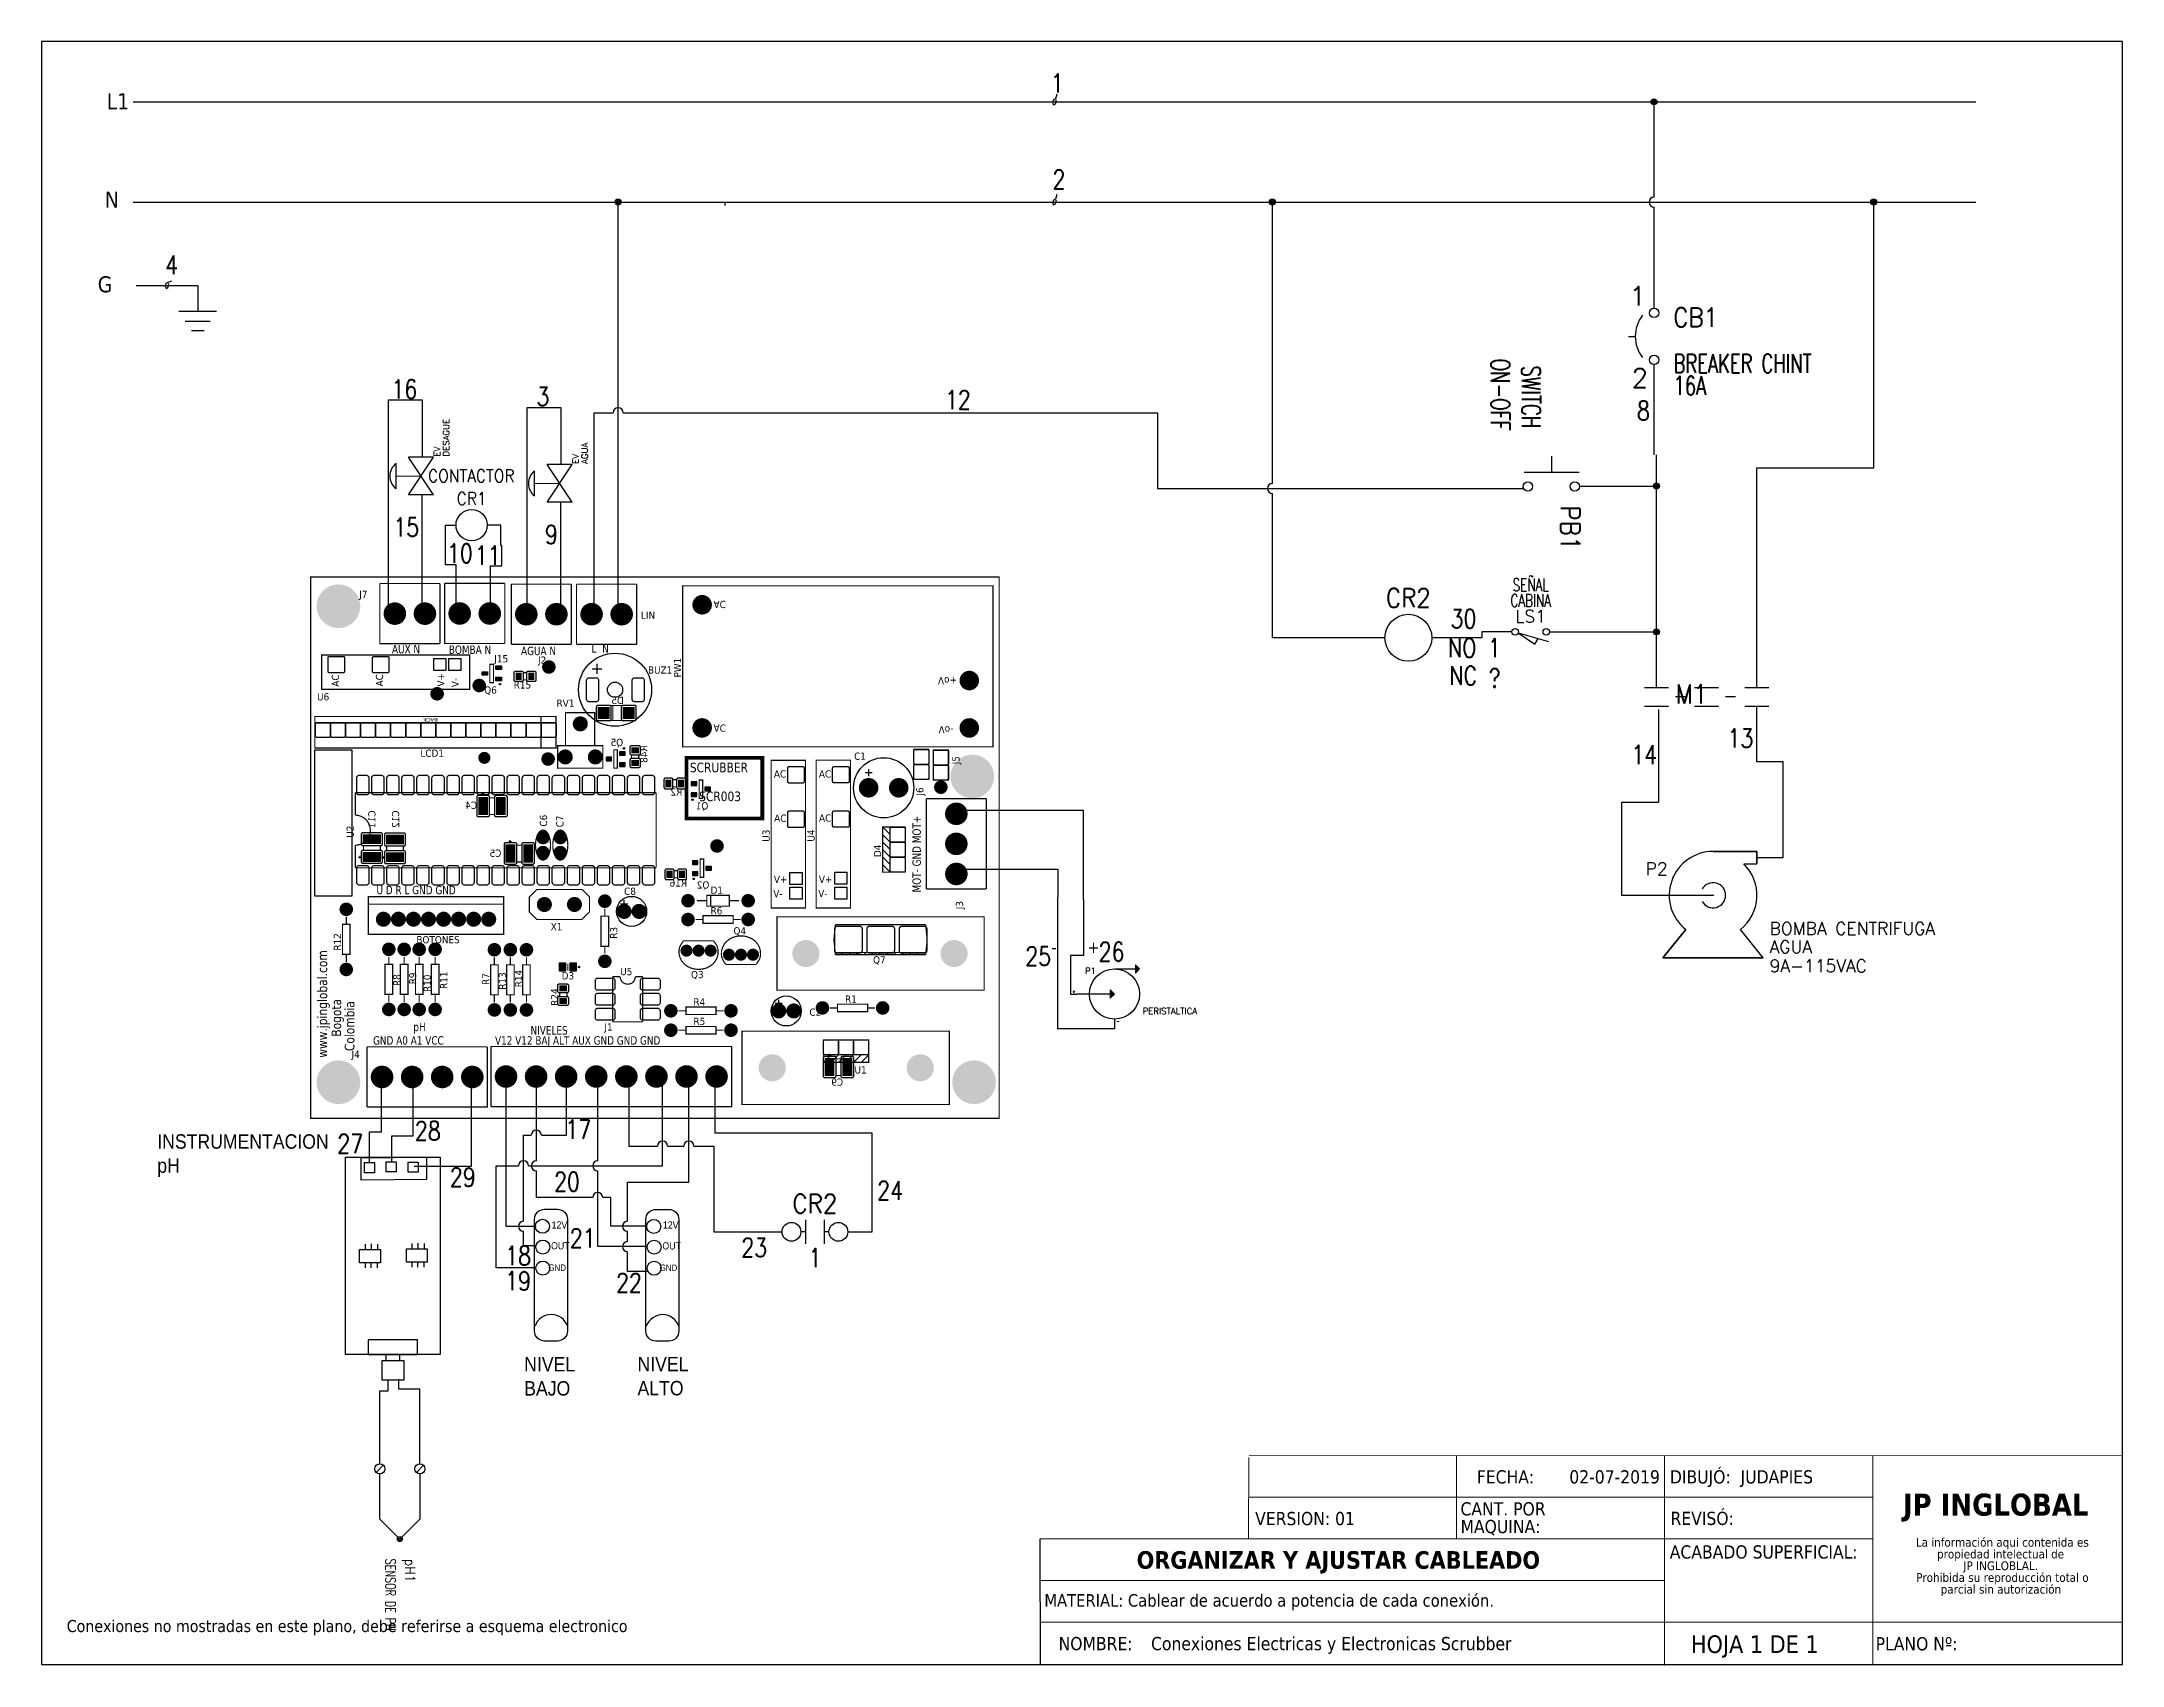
# Model space of a CAD drawing. Header units: millimetres. Extents: x 123.5 to 144.3, y 105.4 to 121.6.
import ezdxf
from ezdxf.enums import TextEntityAlignment as Align

# ---------------------------------------------------------------- set-up
doc = ezdxf.new("R2010")
doc.units = ezdxf.units.MM
doc.linetypes.add('CENTERX2', pattern=[20.32, 12.7, -2.54, 2.54, -2.54])
doc.linetypes.add('HIDDEN2', pattern=[0.1875, 0.125, -0.0625])
for name, color, linetype in [('BLK_12AWG', 7, 'Continuous'), ('CONTORNO', 179, 'Continuous'), ('DESC', 250, 'Continuous'), ('LINK', 9, 'Continuous'), ('MISC', 7, 'Continuous'), ('SYMS', 7, 'Continuous'), ('TAGS', 250, 'Continuous'), ('TERMS', 250, 'Continuous'), ('WIRES', 7, 'Continuous'), ('XREF', 7, 'Continuous'), ('XREFCHILD', 134, 'Continuous')]:
    doc.layers.add(name, color=color, linetype=linetype)
doc.layers.add('WIRENO', color=7, linetype='Continuous', true_color=0x000000)
doc.styles.add('SLDTEXTSTYLE0', font='tahoma.ttf')
doc.styles.add('SLDTEXTSTYLE1', font='')
doc.styles.add('SLDTEXTSTYLE2', font='GOTHIC.TTF', dxfattribs={"width": 0.913})
doc.styles.get("Standard").update_dxf_attribs({"font": 'tahoma.ttf'})
doc.styles.add('WD', font='romans.shx')
doc.styles.get('SLDTEXTSTYLE1').set_extended_font_data('Tahoma', bold=True)

msp = doc.modelspace()

# ---------------------------------------------------------------- texts
at = {"attachment_point": 1}
for s, width, insert, char_height in [('L1', 0.37194, (124.154, 121.075), 0.16), ('N', 0.37194, (124.135, 120.095), 0.16), ('G', 0.37194, (124.065, 119.25), 0.16), ('\\pi-0.36,l0.48,t0.48;-^I+', 1.30837, (133.456, 112.619), 0.12), ('Conexiones no mostradas en este plano, debe referirse a esquema electronico', 9.45621, (123.756, 105.847), 0.12)]:
    msp.add_mtext_dynamic_manual_height_columns(s, width=width, gutter_width=0.05, heights=[0], dxfattribs=dict(at, insert=insert, char_height=char_height))
at = {"char_height": 0.144, "attachment_point": 1, "style": 'SLDTEXTSTYLE2'}
for s, insert in [('INSTRUMENTACION pH', (124.659, 110.692)), ('NIVEL\\PBAJO', (128.318, 108.47)), ('NIVEL\\PALTO', (129.448, 108.472))]:
    msp.add_mtext_dynamic_manual_height_columns(s, width=1.30837, gutter_width=0.05, heights=[0], dxfattribs=dict(at, insert=insert))
at = {"color": 7, "linetype": 'Continuous', "lineweight": 0, "attachment_point": 1, "style": 'SLDTEXTSTYLE0'}
for s, insert, char_height in [('\\pi-0.39529,l0.52705,t1.0541;FECHA:^I02-07-2019', (137.686, 107.341), 0.13176), ('VERSION: 01', (135.607, 106.925), 0.13176), ('REVISÓ:', (139.749, 106.927), 0.1318), ('MATERIAL: Cablear de acuerdo a potencia de cada conexión.', (133.505, 106.105), 0.1245), ('\\pi-0.39529,l0.52705,t1.0541;NOMBRE:^IConexiones Electricas y Electronicas Scrubber ', (133.515, 105.678), 0.13176), ('HOJA 1 DE 1', (139.953, 105.694), 0.17568), ('PLANO Nº:', (141.795, 105.676), 0.1318)]:
    msp.add_mtext(s, dxfattribs=dict(at, insert=insert, char_height=char_height))
at = {"layer": 'CONTORNO', "color": 7}
for s, insert, char_height, attachment_point, style in [('DIBUJÓ:  JUDAPIES', (139.743, 107.341), 0.13176, 1, 'SLDTEXTSTYLE0'), ('ORGANIZAR Y AJUSTAR CABLEADO', (136.437, 106.534), 0.17568, 2, 'SLDTEXTSTYLE1'), ('ACABADO SUPERFICIAL:', (139.742, 106.592), 0.13176, 1, 'SLDTEXTSTYLE0')]:
    msp.add_mtext(s, dxfattribs=dict(at, insert=insert, char_height=char_height, attachment_point=attachment_point, style=style))
at = {"layer": 'CONTORNO', "insert": (142.067, 107.108), "char_height": 0.2196, "attachment_point": 1, "style": 'SLDTEXTSTYLE1'}
msp.add_mtext('JP INGLOBAL', dxfattribs=at)

# ---------------------------------------------------------------- blocks, each defined once
blk = doc.blocks.new('SW_NOTE_2')
at = {"layer": 'CONTORNO', "color": 0, "char_height": 1.0583, "attachment_point": 2, "style": 'SLDTEXTSTYLE0'}
for s, insert in [('La información aqui contenida es ', (10.29, 1.34)), ('propiedad intelectual de', (10.08, -0.07)), ('JP INGLOBLAL.', (10.1, -1.48)), ('Prohibida su reproducción total o ', (10.3, -2.89)), ('parcial sin autorización', (10.12, -4.3))]:
    blk.add_mtext(s, dxfattribs=dict(at, insert=insert))
blk = doc.blocks.new('SW_NOTE_4')
at = {"color": 0, "linetype": 'Continuous', "lineweight": 0, "char_height": 1.587, "attachment_point": 1, "style": 'SLDTEXTSTYLE0'}
for s, insert in [('CANT. POR ', (0, 2.02)), ('MAQUINA:', (0, -0.1))]:
    blk.add_mtext(s, dxfattribs=dict(at, insert=insert))
blk = doc.blocks.new('WD_WNH')
at = {"linetype": 'Continuous', "style": 'WD', "width": 0.8}
blk.add_attdef('WIRENO', text='', height=0.125, dxfattribs=at).set_placement((0, 0.062), align=Align.CENTER)
at = {"style": 'WD', "flags": 1}
for tag, p in [('W01USER', (0, 0.078)), ('W02USER', (0, 0.07)), ('W03USER', (0, 0.062)), ('W04USER', (0, 0.055)), ('W05USER', (0, 0.047)), ('W06USER', (0, 0.039)), ('W07USER', (0, 0.031)), ('W08USER', (0, 0.023)), ('W09USER', (0, 0.016)), ('W10USER', (0, 0.008))]:
    blk.add_attdef(tag, text='', height=0.005, dxfattribs=at).set_placement(p, align=Align.CENTER)
blk = doc.blocks.new('VGND2')
for p, q in [((0.09375, 0), (-0.09375, 0)), ((-0.0625, -0.046875), (0.0625, -0.046875)), ((-0.03125, -0.09375), (0.03125, -0.09375))]:
    blk.add_line(p, q)
at = {"style": 'WD', "flags": 1}
blk.add_attdef('X2TERM01', (0, 0), '', height=0.01, dxfattribs=at)
blk = doc.blocks.new('VCB1')
at = {"linetype": 'HIDDEN2'}
blk.add_line((-0.171, 0), (-0.125, 0), dxfattribs=at)
for centre in [(0, 0.156), (0, -0.156)]:
    blk.add_circle(centre, 0.0312)
blk.add_arc((0.109, 0), 0.234, 143.1301, 216.8699)
at = {"style": 'WD'}
for tag, p, width in [('INST', (0.219, 0.388), 0.7), ('LOC', (0.219, 0.219), 0.7), ('TAG1', (0.127, 0.064), 0.9), ('XREF', (0.129, -0.09), 0.7), ('DESC1', (0.129, -0.242), 0.7), ('DESC2', (0.129, -0.389), 0.7)]:
    blk.add_attdef(tag, p, '', height=0.125, dxfattribs=dict(at, width=width))
at = {"linetype": 'Continuous', "style": 'WD'}
for tag, height, flags, p in [('TERM01', 0.125, 8, (-0.055, 0.207)), ('MFG', 0.01, 9, (-0.142, -0.088)), ('CAT', 0.01, 9, (-0.142, -0.073))]:
    blk.add_attdef(tag, text='', height=height, dxfattribs=dict(at, flags=flags)).set_placement(p, align=Align.RIGHT)
at = {"style": 'WD', "width": 0.7}
blk.add_attdef('RATING1', text='', height=0.125, dxfattribs=at).set_placement((-0.188, 0.062), align=Align.RIGHT)
at = {"color": 7, "style": 'WD', "flags": 1}
for tag, p in [('X2TERM01', (0, 0.188)), ('X8TERM02', (0, -0.188))]:
    blk.add_attdef(tag, p, '', height=0.0125, dxfattribs=at)
at = {"color": 7, "style": 'WD'}
for tag, p in [('X4LINK', (-0.25, 0)), ('X1LINK', (0, 0))]:
    blk.add_attdef(tag, p, '', height=0.01, dxfattribs=at)
at = {"linetype": 'Continuous', "style": 'WD', "flags": 9}
blk.add_attdef('ASSYCODE', text='', height=0.01, dxfattribs=at).set_placement((-0.153, -0.106), align=Align.CENTER)
at = {"style": 'WD', "flags": 9}
for tag, p in [('CONTACT', (-0.129, -0.129)), ('FAMILY', (-0.142, -0.036))]:
    blk.add_attdef(tag, text='', height=0.01, dxfattribs=at).set_placement(p, align=Align.RIGHT)
at = {"linetype": 'Continuous', "style": 'WD', "flags": 8}
blk.add_attdef('TERM02', text='', height=0.125, dxfattribs=at).set_placement((-0.041, -0.213), align=Align.TOP_RIGHT)
blk = doc.blocks.new('WDDOT')
for radius in [0.03, 0.0187, 0.00929]:
    blk.add_circle((0, 0), radius)
blk = doc.blocks.new('VMS21')
at = {"linetype": 'Continuous'}
for p, q in [((-0.08, 0.062), (0.08, 0.062)), ((-0.08, -0.062), (0.08, -0.062))]:
    blk.add_line(p, q, dxfattribs=at)
at = {"style": 'WD'}
for tag, p, width in [('INST', (0.125, 0.281), 0.7), ('LOC', (0.125, 0.111), 0.7), ('TAG2', (0.127, -0.045), 0.9), ('XREF', (0.129, -0.199), 0.7), ('DESC1', (0.129, -0.351), 0.7), ('DESC2', (0.129, -0.508), 0.7), ('DESC3', (0.129, -0.664), 0.7)]:
    blk.add_attdef(tag, p, '', height=0.125, dxfattribs=dict(at, width=width))
at = {"linetype": 'Continuous', "style": 'WD', "width": 0.9, "flags": 8}
blk.add_attdef('TERM01', text='', height=0.125, dxfattribs=at).set_placement((-0.031, 0.125), align=Align.RIGHT)
at = {"style": 'WD'}
for tag, p, flags in [('FAMILY', (-0.181, 0.003), 9), ('CONTACT', (-0.181, -0.014), 1)]:
    blk.add_attdef(tag, p, '', height=0.01, dxfattribs=dict(at, flags=flags))
at = {"color": 7, "style": 'WD'}
for tag, p in [('X4LINK', (-0.141, 0)), ('X1LINK', (0.125, 0))]:
    blk.add_attdef(tag, p, '', height=0.01, dxfattribs=at)
at = {"color": 7, "style": 'WD', "flags": 1}
for tag, p in [('X2TERM01', (0, 0.062)), ('X8TERM02', (0, -0.062))]:
    blk.add_attdef(tag, p, '', height=0.0125, dxfattribs=at)
at = {"linetype": 'Continuous', "style": 'WD', "width": 0.9, "flags": 8}
blk.add_attdef('TERM02', text='', height=0.125, dxfattribs=at).set_placement((-0.031, -0.125), align=Align.TOP_RIGHT)
blk = doc.blocks.new('HP1_CENTRIFUGAL_PUMP2')
at = {"ltscale": 3.2258}
for p, q in [((0, 0.437), (0.436, 0.437)), ((0.436, 0.437), (0.436, 0.312)), ((0.306, 0.312), (0.436, 0.312)), ((-0.5, -0.625), (-0.273, -0.342)), ((0.5, -0.625), (0.273, -0.342)), ((0.5, -0.625), (-0.5, -0.625))]:
    blk.add_line(p, q, dxfattribs=at)
at = {"ltscale": 25.4}
blk.add_lwpolyline([(0.306, 0.312), (0.436, 0.312), (0.436, 0.437), (0, 0.437, 0.708958), (-0.273, -0.342), (-0.5, -0.625), (0.5, -0.625), (0.273, -0.342, 0.450073)], format="xyb", close=True, dxfattribs=at)
at = {"ltscale": 3.2258}
blk.add_arc((0, 0), 0.125, 210, 150, dxfattribs=at)
at = {"style": 'WD'}
for tag, height, p in [('INST', 0.125, (-0.453, 0.566)), ('LOC', 0.125, (-0.453, 0.39)), ('TAG1', 0.125, (-0.453, 0.201)), ('TERM01', 0.0625, (-0.024, 0.018))]:
    blk.add_attdef(tag, text='', height=height, dxfattribs=at).set_placement(p, align=Align.RIGHT)
for tag, p, height in [('X2TERM02', (0, 0.437), 0.005), ('TERM02', (0.012, 0.458), 0.0625), ('X2TERM03', (0.218, 0.437), 0.005), ('TERM03', (0.23, 0.458), 0.0625), ('TERM04', (0.446, 0.386), 0.0625), ('X1TERM04', (0.436, 0.375), 0.005), ('X4TERM01', (0, 0), 0.005), ('RATING1', (0.565, -0.177), 0.125), ('DESC1', (0.565, -0.393), 0.125), ('DESC2', (0.565, -0.577), 0.125), ('WDTAGALT', (0.565, -0.951), 0.125), ('DESC3', (0.565, -0.767), 0.125)]:
    blk.add_attdef(tag, p, '', height=height, dxfattribs=at)
blk.add_attdef('XREF', text='', height=0.0625, rotation=0.0625, dxfattribs=at).set_placement((0.567, 0.261), align=Align.TOP_CENTER)
at = {"style": 'WD', "flags": 1}
for tag, p in [('FAMILY', (-0.01, -0.17)), ('CAT', (-0.01, -0.214)), ('WDTYPE', (-0.097, -0.246)), ('MFG', (-0.008, -0.246)), ('ASSYCODE', (0.02, -0.275))]:
    blk.add_attdef(tag, text='', height=0.01, dxfattribs=at).set_placement(p, align=Align.CENTER)
blk = doc.blocks.new('WD_WNV')
at = {"linetype": 'Continuous', "style": 'WD', "width": 0.8}
blk.add_attdef('WIRENO', text='', height=0.125, dxfattribs=at).set_placement((-0.05, 0), align=Align.MIDDLE_RIGHT)
at = {"style": 'WD', "flags": 1}
for tag, p in [('W01USER', (-0.062, 0.094)), ('W02USER', (-0.062, 0.086)), ('W03USER', (-0.062, 0.078)), ('W04USER', (-0.062, 0.07)), ('W05USER', (-0.062, 0.062)), ('W06USER', (-0.062, 0.055)), ('W07USER', (-0.062, 0.047)), ('W08USER', (-0.062, 0.039)), ('W09USER', (-0.062, 0.031)), ('W10USER', (-0.062, 0.023))]:
    blk.add_attdef(tag, text='', height=0.005, dxfattribs=at).set_placement(p, align=Align.CENTER)
blk = doc.blocks.new('RPAD')
blk.add_trace([(-0.5, -0.5), (-0.5, 0.5), (0.5, -0.5), (0.5, 0.5)])
blk = doc.blocks.new('EPAD')
at = {"const_width": 0.5}
blk.add_lwpolyline([(-0.25, 0, 1), (0.25, 0, 1)], format="xyb", close=True, dxfattribs=at)
blk = doc.blocks.new('scrcard')
for points, const_width in [([(127.223, 111.68), (131.8, 111.68), (131.8, 115.279), (127.223, 115.279), (127.223, 111.68)], 0.008), ([(127.223, 111.68), (131.8, 111.68), (131.8, 115.279), (127.223, 115.279), (127.223, 111.68)], 0.008), ([(127.223, 111.68), (131.8, 111.68), (131.8, 115.279), (127.223, 115.279), (127.223, 111.68)], 0.008), ([(127.682, 115.236), (127.682, 114.836)], 0.008), ([(127.682, 115.236), (128.082, 115.236)], 0.008), ([(127.682, 115.236), (127.682, 114.836)], 0.008), ([(127.682, 115.236), (128.082, 115.236)], 0.008), ([(127.682, 115.236), (127.682, 114.836)], 0.008), ([(127.682, 115.236), (128.082, 115.236)], 0.008), ([(128.082, 115.236), (128.082, 114.836)], 0.008), ([(128.082, 115.236), (128.082, 114.836)], 0.008), ([(128.082, 115.236), (128.082, 114.836)], 0.008), ([(128.113, 115.237), (128.113, 114.837)], 0.008), ([(128.113, 115.237), (128.513, 115.237)], 0.008), ([(128.113, 115.237), (128.113, 114.837)], 0.008), ([(128.113, 115.237), (128.513, 115.237)], 0.008), ([(128.113, 115.237), (128.113, 114.837)], 0.008), ([(128.113, 115.237), (128.513, 115.237)], 0.008), ([(128.513, 115.237), (128.513, 114.837)], 0.008), ([(128.513, 115.237), (128.513, 114.837)], 0.008), ([(128.513, 115.237), (128.513, 114.837)], 0.008), ([(128.556, 115.232), (128.556, 114.832)], 0.008), ([(128.556, 115.232), (128.956, 115.232)], 0.008), ([(128.556, 115.232), (128.556, 114.832)], 0.008), ([(128.556, 115.232), (128.956, 115.232)], 0.008), ([(128.556, 115.232), (128.556, 114.832)], 0.008), ([(128.556, 115.232), (128.956, 115.232)], 0.008), ([(128.956, 115.232), (128.956, 114.832)], 0.008), ([(128.956, 115.232), (128.956, 114.832)], 0.008), ([(128.956, 115.232), (128.956, 114.832)], 0.008), ([(128.99, 115.232), (128.99, 114.832)], 0.008), ([(128.99, 115.232), (129.39, 115.232)], 0.008), ([(128.99, 115.232), (128.99, 114.832)], 0.008), ([(128.99, 115.232), (129.39, 115.232)], 0.008), ([(128.99, 115.232), (128.99, 114.832)], 0.008), ([(128.99, 115.232), (129.39, 115.232)], 0.008), ([(129.39, 115.232), (129.39, 114.832)], 0.008), ([(129.39, 115.232), (129.39, 114.832)], 0.008), ([(129.39, 115.232), (129.39, 114.832)], 0.008), ([(129.695, 114.15), (131.758, 114.15), (131.758, 115.221), (129.695, 115.221), (129.695, 114.15)], 0.008), ([(129.695, 114.15), (131.758, 114.15), (131.758, 115.221), (129.695, 115.221), (129.695, 114.15)], 0.008), ([(129.695, 114.15), (131.758, 114.15), (131.758, 115.221), (129.695, 115.221), (129.695, 114.15)], 0.008), ([(127.682, 114.836), (128.082, 114.836)], 0.008), ([(127.682, 114.836), (128.082, 114.836)], 0.008), ([(127.682, 114.836), (128.082, 114.836)], 0.008), ([(128.113, 114.837), (128.513, 114.837)], 0.008), ([(128.113, 114.837), (128.513, 114.837)], 0.008), ([(128.113, 114.837), (128.513, 114.837)], 0.008), ([(128.556, 114.832), (128.956, 114.832)], 0.008), ([(128.556, 114.832), (128.956, 114.832)], 0.008), ([(128.556, 114.832), (128.956, 114.832)], 0.008), ([(128.99, 114.832), (129.39, 114.832)], 0.008), ([(128.99, 114.832), (129.39, 114.832)], 0.008), ([(128.99, 114.832), (129.39, 114.832)], 0.008), ([(127.296, 114.533), (128.279, 114.533), (128.279, 114.761), (127.296, 114.761), (127.296, 114.533)], 0.008), ([(127.296, 114.533), (128.279, 114.533), (128.279, 114.761), (127.296, 114.761), (127.296, 114.533)], 0.008), ([(127.296, 114.533), (128.279, 114.533), (128.279, 114.761), (127.296, 114.761), (127.296, 114.533)], 0.008), ([(128.438, 114.699), (128.414, 114.699), (128.414, 114.577), (128.438, 114.577), (128.438, 114.699)], 0.00787), ([(128.438, 114.699), (128.414, 114.699), (128.414, 114.577), (128.438, 114.577), (128.438, 114.699)], 0.00787), ([(128.438, 114.699), (128.414, 114.699), (128.414, 114.577), (128.438, 114.577), (128.438, 114.699)], 0.00787), ([(128.66, 114.644), (128.632, 114.644)], 0.008), ([(128.66, 114.644), (128.632, 114.644)], 0.008), ([(128.66, 114.644), (128.632, 114.644)], 0.008), ([(128.66, 114.596), (128.633, 114.596)], 0.008), ([(128.66, 114.596), (128.633, 114.596)], 0.008), ([(128.66, 114.596), (128.633, 114.596)], 0.008), ([(129.352, 114.425), (129.155, 114.425)], 0.008), ([(129.352, 114.425), (129.155, 114.425)], 0.008), ([(129.352, 114.425), (129.155, 114.425)], 0.008), ([(129.231, 114.425), (129.231, 114.325)], 0.008), ([(129.231, 114.425), (129.231, 114.325)], 0.008), ([(129.231, 114.425), (129.231, 114.325)], 0.008), ([(127.25, 114.142), (128.854, 114.142), (128.854, 114.352), (127.25, 114.352), (127.25, 114.142)], 0.008), ([(127.25, 114.142), (128.854, 114.142), (128.854, 114.352), (127.25, 114.352), (127.25, 114.142)], 0.008), ([(127.25, 114.142), (128.854, 114.142), (128.854, 114.352), (127.25, 114.352), (127.25, 114.142)], 0.008), ([(128.851, 114.309), (127.253, 114.309)], 0.008), ([(128.851, 114.309), (127.253, 114.309)], 0.008), ([(128.851, 114.309), (127.253, 114.309)], 0.008), ([(128.754, 114.146), (128.754, 114.348)], 0.008), ([(128.754, 114.146), (128.754, 114.348)], 0.008), ([(128.754, 114.146), (128.754, 114.348)], 0.008), ([(128.917, 114.158), (129.11, 114.158), (129.11, 114.378), (128.917, 114.378), (128.917, 114.158)], 0.008), ([(128.917, 114.158), (129.11, 114.158), (129.11, 114.378), (128.917, 114.378), (128.917, 114.158)], 0.008), ([(128.917, 114.158), (129.11, 114.158), (129.11, 114.378), (128.917, 114.378), (128.917, 114.158)], 0.008), ([(128.965, 114.308), (129.065, 114.308)], 0.008), ([(128.965, 114.308), (129.065, 114.308)], 0.008), ([(128.965, 114.308), (129.065, 114.308)], 0.008), ([(129.155, 114.325), (129.352, 114.325)], 0.008), ([(129.155, 114.325), (129.352, 114.325)], 0.008), ([(129.155, 114.325), (129.352, 114.325)], 0.008), ([(128.865, 114.008), (129.165, 114.008), (129.165, 114.158), (128.865, 114.158), (128.865, 114.008)], 0.008), ([(128.865, 114.008), (129.165, 114.008), (129.165, 114.158), (128.865, 114.158), (128.865, 114.008)], 0.008), ([(128.865, 114.008), (129.165, 114.008), (129.165, 114.158), (128.865, 114.158), (128.865, 114.008)], 0.008), ([(129.261, 114.008), (129.238, 114.008), (129.238, 114.13), (129.261, 114.13), (129.261, 114.008)], 0.00787), ([(129.261, 114.008), (129.238, 114.008), (129.238, 114.13), (129.261, 114.13), (129.261, 114.008)], 0.00787), ([(129.261, 114.008), (129.238, 114.008), (129.238, 114.13), (129.261, 114.13), (129.261, 114.008)], 0.00787), ([(131.232, 113.933), (131.332, 113.933), (131.332, 114.133), (131.232, 114.133), (131.232, 113.933)], 0.008), ([(131.232, 113.933), (131.332, 113.933), (131.332, 114.133), (131.232, 114.133), (131.232, 113.933)], 0.008), ([(131.232, 113.933), (131.332, 113.933), (131.332, 114.133), (131.232, 114.133), (131.232, 113.933)], 0.008), ([(131.362, 113.929), (131.462, 113.929), (131.462, 114.129), (131.362, 114.129), (131.362, 113.929)], 0.008), ([(131.362, 113.929), (131.462, 113.929), (131.462, 114.129), (131.362, 114.129), (131.362, 113.929)], 0.008), ([(131.362, 113.929), (131.462, 113.929), (131.462, 114.129), (131.362, 114.129), (131.362, 113.929)], 0.008), ([(129.355, 114.072), (129.355, 114.1)], 0.008), ([(129.355, 114.072), (129.355, 114.1)], 0.008), ([(129.355, 114.072), (129.355, 114.1)], 0.008), ([(129.403, 114.072), (129.403, 114.099)], 0.008), ([(129.403, 114.072), (129.403, 114.099)], 0.008), ([(129.403, 114.072), (129.403, 114.099)], 0.008), ([(129.721, 113.674), (130.225, 113.674), (130.225, 114.077), (129.721, 114.077), (129.721, 113.674)], 0.026), ([(129.721, 113.674), (130.225, 113.674), (130.225, 114.077), (129.721, 114.077), (129.721, 113.674)], 0.026), ([(129.721, 113.674), (130.225, 113.674), (130.225, 114.077), (129.721, 114.077), (129.721, 113.674)], 0.026), ([(130.284, 113.078), (130.512, 113.078), (130.512, 114.061), (130.284, 114.061), (130.284, 113.078)], 0.008), ([(130.284, 113.078), (130.512, 113.078), (130.512, 114.061), (130.284, 114.061), (130.284, 113.078)], 0.008), ([(130.284, 113.078), (130.512, 113.078), (130.512, 114.061), (130.284, 114.061), (130.284, 113.078)], 0.008), ([(130.583, 113.079), (130.811, 113.079), (130.811, 114.062), (130.583, 114.062), (130.583, 113.079)], 0.008), ([(130.583, 113.079), (130.811, 113.079), (130.811, 114.062), (130.583, 114.062), (130.583, 113.079)], 0.008), ([(130.583, 113.079), (130.811, 113.079), (130.811, 114.062), (130.583, 114.062), (130.583, 113.079)], 0.008), ([(130.932, 114.003), (130.932, 113.953)], 0.008), ([(130.932, 114.003), (130.932, 113.953)], 0.008), ([(130.932, 114.003), (130.932, 113.953)], 0.008), ([(127.519, 113.696), (127.519, 113.846)], 0.008), ([(127.519, 113.846), (129.519, 113.846)], 0.008), ([(127.519, 113.696), (127.519, 113.846)], 0.008), ([(127.519, 113.846), (129.519, 113.846)], 0.008), ([(127.519, 113.696), (127.519, 113.846)], 0.008), ([(127.519, 113.846), (129.519, 113.846)], 0.008), ([(128.367, 113.826), (128.367, 113.846)], 0.008), ([(128.367, 113.826), (128.367, 113.846)], 0.008), ([(128.367, 113.826), (128.367, 113.846)], 0.008), ([(129.519, 113.846), (129.519, 113.346)], 0.008), ([(129.519, 113.846), (129.519, 113.346)], 0.008), ([(129.519, 113.846), (129.519, 113.346)], 0.008), ([(129.63, 113.932), (129.658, 113.932)], 0.008), ([(129.63, 113.932), (129.658, 113.932)], 0.008), ([(129.63, 113.932), (129.658, 113.932)], 0.008), ([(129.63, 113.884), (129.657, 113.884)], 0.008), ([(129.63, 113.884), (129.657, 113.884)], 0.008), ([(129.63, 113.884), (129.657, 113.884)], 0.008), ([(129.805, 113.93), (129.828, 113.93), (129.828, 113.808), (129.805, 113.808), (129.805, 113.93)], 0.00787), ([(129.805, 113.93), (129.828, 113.93), (129.828, 113.808), (129.805, 113.808), (129.805, 113.93)], 0.00787), ([(129.805, 113.93), (129.828, 113.93), (129.828, 113.808), (129.805, 113.808), (129.805, 113.93)], 0.00787), ([(130.907, 113.978), (130.957, 113.978)], 0.008), ([(130.907, 113.978), (130.957, 113.978)], 0.008), ([(130.907, 113.978), (130.957, 113.978)], 0.008), ([(128.377, 113.836), (128.357, 113.836)], 0.008), ([(128.377, 113.836), (128.357, 113.836)], 0.008), ([(128.377, 113.836), (128.357, 113.836)], 0.008), ([(128.447, 113.811), (128.409, 113.811)], 0.008), ([(128.447, 113.811), (128.409, 113.811)], 0.008), ([(128.447, 113.811), (128.409, 113.811)], 0.008), ([(131.715, 113.805), (131.315, 113.805)], 0.008), ([(131.315, 113.805), (131.315, 113.205)], 0.008), ([(131.715, 113.805), (131.315, 113.805)], 0.008), ([(131.315, 113.805), (131.315, 113.205)], 0.008), ([(131.715, 113.805), (131.315, 113.805)], 0.008), ([(131.315, 113.805), (131.315, 113.205)], 0.008), ([(131.715, 113.205), (131.715, 113.805)], 0.008), ([(131.715, 113.205), (131.715, 113.805)], 0.008), ([(131.715, 113.205), (131.715, 113.805)], 0.008), ([(127.619, 113.596), (127.617, 113.616), (127.611, 113.635), (127.602, 113.652), (127.59, 113.667), (127.575, 113.679), (127.558, 113.688), (127.54, 113.694), (127.519, 113.696)], 0.008), ([(127.619, 113.596), (127.617, 113.616), (127.611, 113.635), (127.602, 113.652), (127.59, 113.667), (127.575, 113.679), (127.558, 113.688), (127.54, 113.694), (127.519, 113.696)], 0.008), ([(127.619, 113.596), (127.617, 113.616), (127.611, 113.635), (127.602, 113.652), (127.59, 113.667), (127.575, 113.679), (127.558, 113.688), (127.54, 113.694), (127.519, 113.696)], 0.008), ([(127.619, 113.596), (127.617, 113.575), (127.611, 113.556), (127.602, 113.539), (127.59, 113.525), (127.575, 113.513), (127.558, 113.504), (127.54, 113.498), (127.519, 113.496)], 0.008), ([(127.619, 113.596), (127.617, 113.575), (127.611, 113.556), (127.602, 113.539), (127.59, 113.525), (127.575, 113.513), (127.558, 113.504), (127.54, 113.498), (127.519, 113.496)], 0.008), ([(127.619, 113.596), (127.617, 113.575), (127.611, 113.556), (127.602, 113.539), (127.59, 113.525), (127.575, 113.513), (127.558, 113.504), (127.54, 113.498), (127.519, 113.496)], 0.008), ([(128.447, 113.7), (128.408, 113.7)], 0.008), ([(128.447, 113.7), (128.408, 113.7)], 0.008), ([(128.447, 113.7), (128.408, 113.7)], 0.008), ([(128.767, 113.597), (128.757, 113.595), (128.748, 113.589), (128.739, 113.58), (128.732, 113.568), (128.726, 113.553), (128.721, 113.536), (128.718, 113.517), (128.717, 113.497)], 0.008), ([(128.767, 113.597), (128.757, 113.595), (128.748, 113.589), (128.739, 113.58), (128.732, 113.568), (128.726, 113.553), (128.721, 113.536), (128.718, 113.517), (128.717, 113.497)], 0.008), ([(128.767, 113.597), (128.757, 113.595), (128.748, 113.589), (128.739, 113.58), (128.732, 113.568), (128.726, 113.553), (128.721, 113.536), (128.718, 113.517), (128.717, 113.497)], 0.008), ([(128.767, 113.597), (128.777, 113.595), (128.787, 113.589), (128.795, 113.58), (128.803, 113.568), (128.809, 113.553), (128.813, 113.536), (128.816, 113.517), (128.817, 113.497)], 0.008), ([(128.767, 113.597), (128.777, 113.595), (128.787, 113.589), (128.795, 113.58), (128.803, 113.568), (128.809, 113.553), (128.813, 113.536), (128.816, 113.517), (128.817, 113.497)], 0.008), ([(128.767, 113.597), (128.777, 113.595), (128.787, 113.589), (128.795, 113.58), (128.803, 113.568), (128.809, 113.553), (128.813, 113.536), (128.816, 113.517), (128.817, 113.497)], 0.008), ([(128.882, 113.597), (128.872, 113.595), (128.863, 113.589), (128.854, 113.58), (128.847, 113.568), (128.841, 113.553), (128.836, 113.536), (128.833, 113.517), (128.832, 113.497)], 0.008), ([(128.882, 113.597), (128.872, 113.595), (128.863, 113.589), (128.854, 113.58), (128.847, 113.568), (128.841, 113.553), (128.836, 113.536), (128.833, 113.517), (128.832, 113.497)], 0.008), ([(128.882, 113.597), (128.872, 113.595), (128.863, 113.589), (128.854, 113.58), (128.847, 113.568), (128.841, 113.553), (128.836, 113.536), (128.833, 113.517), (128.832, 113.497)], 0.008), ([(128.882, 113.597), (128.892, 113.595), (128.902, 113.589), (128.91, 113.58), (128.918, 113.568), (128.924, 113.553), (128.928, 113.536), (128.931, 113.517), (128.932, 113.497)], 0.008), ([(128.882, 113.597), (128.892, 113.595), (128.902, 113.589), (128.91, 113.58), (128.918, 113.568), (128.924, 113.553), (128.928, 113.536), (128.931, 113.517), (128.932, 113.497)], 0.008), ([(128.882, 113.597), (128.892, 113.595), (128.902, 113.589), (128.91, 113.58), (128.918, 113.568), (128.924, 113.553), (128.928, 113.536), (128.931, 113.517), (128.932, 113.497)], 0.008), ([(131.075, 113.317), (131.175, 113.317), (131.175, 113.617), (131.075, 113.617), (131.075, 113.317), (131.025, 113.317), (131.025, 113.617), (131.075, 113.617)], 0.008), ([(131.075, 113.567), (131.025, 113.617)], 0.008), ([(131.075, 113.317), (131.175, 113.317), (131.175, 113.617), (131.075, 113.617), (131.075, 113.317), (131.025, 113.317), (131.025, 113.617), (131.075, 113.617)], 0.008), ([(131.075, 113.567), (131.025, 113.617)], 0.008), ([(131.075, 113.317), (131.175, 113.317), (131.175, 113.617), (131.075, 113.617), (131.075, 113.317), (131.025, 113.317), (131.025, 113.617), (131.075, 113.617)], 0.008), ([(131.075, 113.567), (131.025, 113.617)], 0.008), ([(127.519, 113.346), (127.519, 113.496)], 0.008), ([(127.519, 113.346), (127.519, 113.496)], 0.008), ([(127.519, 113.346), (127.519, 113.496)], 0.008), ([(127.574, 113.496), (127.574, 113.458)], 0.008), ([(127.574, 113.496), (127.574, 113.458)], 0.008), ([(127.574, 113.496), (127.574, 113.458)], 0.008), ([(127.685, 113.496), (127.685, 113.457)], 0.008), ([(127.685, 113.496), (127.685, 113.457)], 0.008), ([(127.685, 113.496), (127.685, 113.457)], 0.008), ([(127.728, 113.494), (127.728, 113.456)], 0.008), ([(127.728, 113.494), (127.728, 113.456)], 0.008), ([(127.728, 113.494), (127.728, 113.456)], 0.008), ([(127.839, 113.494), (127.839, 113.455)], 0.008), ([(127.839, 113.494), (127.839, 113.455)], 0.008), ([(127.839, 113.494), (127.839, 113.455)], 0.008), ([(128.558, 113.521), (128.538, 113.521)], 0.008), ([(128.558, 113.521), (128.538, 113.521)], 0.008), ([(128.558, 113.521), (128.538, 113.521)], 0.008), ([(128.548, 113.511), (128.548, 113.531)], 0.008), ([(128.548, 113.511), (128.548, 113.531)], 0.008), ([(128.548, 113.511), (128.548, 113.531)], 0.008), ([(128.628, 113.496), (128.59, 113.496)], 0.008), ([(128.628, 113.496), (128.59, 113.496)], 0.008), ([(128.628, 113.496), (128.59, 113.496)], 0.008), ([(128.767, 113.397), (128.757, 113.399), (128.748, 113.404), (128.739, 113.413), (128.732, 113.426), (128.726, 113.44), (128.721, 113.457), (128.718, 113.476), (128.717, 113.497)], 0.008), ([(128.767, 113.397), (128.757, 113.399), (128.748, 113.404), (128.739, 113.413), (128.732, 113.426), (128.726, 113.44), (128.721, 113.457), (128.718, 113.476), (128.717, 113.497)], 0.008), ([(128.767, 113.397), (128.757, 113.399), (128.748, 113.404), (128.739, 113.413), (128.732, 113.426), (128.726, 113.44), (128.721, 113.457), (128.718, 113.476), (128.717, 113.497)], 0.008), ([(128.767, 113.397), (128.777, 113.399), (128.787, 113.404), (128.795, 113.413), (128.803, 113.426), (128.809, 113.44), (128.813, 113.457), (128.816, 113.476), (128.817, 113.497)], 0.008), ([(128.767, 113.397), (128.777, 113.399), (128.787, 113.404), (128.795, 113.413), (128.803, 113.426), (128.809, 113.44), (128.813, 113.457), (128.816, 113.476), (128.817, 113.497)], 0.008), ([(128.767, 113.397), (128.777, 113.399), (128.787, 113.404), (128.795, 113.413), (128.803, 113.426), (128.809, 113.44), (128.813, 113.457), (128.816, 113.476), (128.817, 113.497)], 0.008), ([(128.882, 113.397), (128.872, 113.399), (128.863, 113.404), (128.854, 113.413), (128.847, 113.426), (128.841, 113.44), (128.836, 113.457), (128.833, 113.476), (128.832, 113.497)], 0.008), ([(128.882, 113.397), (128.872, 113.399), (128.863, 113.404), (128.854, 113.413), (128.847, 113.426), (128.841, 113.44), (128.836, 113.457), (128.833, 113.476), (128.832, 113.497)], 0.008), ([(128.882, 113.397), (128.872, 113.399), (128.863, 113.404), (128.854, 113.413), (128.847, 113.426), (128.841, 113.44), (128.836, 113.457), (128.833, 113.476), (128.832, 113.497)], 0.008), ([(128.882, 113.397), (128.892, 113.399), (128.902, 113.404), (128.91, 113.413), (128.918, 113.426), (128.924, 113.44), (128.928, 113.457), (128.931, 113.476), (128.932, 113.497)], 0.008), ([(128.882, 113.397), (128.892, 113.399), (128.902, 113.404), (128.91, 113.413), (128.918, 113.426), (128.924, 113.44), (128.928, 113.457), (128.931, 113.476), (128.932, 113.497)], 0.008), ([(128.882, 113.397), (128.892, 113.399), (128.902, 113.404), (128.91, 113.413), (128.918, 113.426), (128.924, 113.44), (128.928, 113.457), (128.931, 113.476), (128.932, 113.497)], 0.008), ([(131.075, 113.517), (131.025, 113.567)], 0.008), ([(131.075, 113.517), (131.025, 113.567)], 0.008), ([(131.075, 113.517), (131.025, 113.567)], 0.008), ([(131.075, 113.467), (131.025, 113.517)], 0.008), ([(131.075, 113.467), (131.025, 113.517)], 0.008), ([(131.075, 113.467), (131.025, 113.517)], 0.008), ([(131.075, 113.417), (131.025, 113.467)], 0.008), ([(131.075, 113.417), (131.025, 113.467)], 0.008), ([(131.075, 113.417), (131.025, 113.467)], 0.008), ([(127.519, 113.346), (129.519, 113.346)], 0.008), ([(127.519, 113.346), (129.519, 113.346)], 0.008), ([(127.519, 113.346), (129.519, 113.346)], 0.008), ([(127.559, 113.416), (127.539, 113.416)], 0.008), ([(127.559, 113.416), (127.539, 113.416)], 0.008), ([(127.559, 113.416), (127.539, 113.416)], 0.008), ([(127.549, 113.426), (127.549, 113.406)], 0.008), ([(127.549, 113.426), (127.549, 113.406)], 0.008), ([(127.549, 113.426), (127.549, 113.406)], 0.008), ([(127.713, 113.414), (127.693, 113.414)], 0.008), ([(127.713, 113.414), (127.693, 113.414)], 0.008), ([(127.713, 113.414), (127.693, 113.414)], 0.008), ([(127.703, 113.424), (127.703, 113.404)], 0.008), ([(127.703, 113.424), (127.703, 113.404)], 0.008), ([(127.703, 113.424), (127.703, 113.404)], 0.008), ([(128.628, 113.385), (128.589, 113.385)], 0.008), ([(128.628, 113.385), (128.589, 113.385)], 0.008), ([(128.628, 113.385), (128.589, 113.385)], 0.008), ([(129.637, 113.327), (129.665, 113.327)], 0.008), ([(129.637, 113.327), (129.665, 113.327)], 0.008), ([(129.637, 113.327), (129.665, 113.327)], 0.008), ([(129.812, 113.404), (129.835, 113.404), (129.835, 113.282), (129.812, 113.282), (129.812, 113.404)], 0.00787), ([(129.812, 113.404), (129.835, 113.404), (129.835, 113.282), (129.812, 113.282), (129.812, 113.404)], 0.00787), ([(129.812, 113.404), (129.835, 113.404), (129.835, 113.282), (129.812, 113.282), (129.812, 113.404)], 0.00787), ([(131.075, 113.367), (131.025, 113.417)], 0.008), ([(131.075, 113.367), (131.025, 113.417)], 0.008), ([(131.075, 113.367), (131.025, 113.417)], 0.008), ([(131.075, 113.317), (131.025, 113.367)], 0.008), ([(131.075, 113.317), (131.025, 113.367)], 0.008), ([(131.075, 113.317), (131.025, 113.367)], 0.008), ([(127.606, 112.904), (128.506, 112.904), (128.506, 113.154), (127.606, 113.154), (127.606, 112.904)], 0.008), ([(127.606, 112.904), (128.506, 112.904), (128.506, 113.154), (127.606, 113.154), (127.606, 112.904)], 0.008), ([(127.606, 112.904), (128.506, 112.904), (128.506, 113.154), (127.606, 113.154), (127.606, 112.904)], 0.008), ([(128.726, 113.202), (129.026, 113.202), (129.076, 113.152), (129.076, 113.052), (129.026, 113.002), (128.726, 113.002), (128.676, 113.052), (128.676, 113.152), (128.726, 113.202)], 0.008), ([(128.726, 113.202), (129.026, 113.202), (129.076, 113.152), (129.076, 113.052), (129.026, 113.002), (128.726, 113.002), (128.676, 113.052), (128.676, 113.152), (128.726, 113.202)], 0.008), ([(128.726, 113.202), (129.026, 113.202), (129.076, 113.152), (129.076, 113.052), (129.026, 113.002), (128.726, 113.002), (128.676, 113.052), (128.676, 113.152), (128.726, 113.202)], 0.008), ([(129.637, 113.279), (129.664, 113.279)], 0.008), ([(129.637, 113.279), (129.664, 113.279)], 0.008), ([(129.637, 113.279), (129.664, 113.279)], 0.008), ([(129.856, 113.091), (130.006, 113.091), (130.006, 113.163), (129.856, 113.163), (129.856, 113.091)], 0.008), ([(129.856, 113.091), (130.006, 113.091), (130.006, 113.163), (129.856, 113.163), (129.856, 113.091)], 0.008), ([(129.856, 113.091), (130.006, 113.091), (130.006, 113.163), (129.856, 113.163), (129.856, 113.091)], 0.008), ([(129.881, 113.162), (129.881, 113.092)], 0.008), ([(129.881, 113.162), (129.881, 113.092)], 0.008), ([(129.881, 113.162), (129.881, 113.092)], 0.008), ([(131.715, 113.205), (131.315, 113.205)], 0.008), ([(131.715, 113.205), (131.315, 113.205)], 0.008), ([(131.715, 113.205), (131.315, 113.205)], 0.008), ([(127.459, 112.97), (127.459, 113.02)], 0.008), ([(127.459, 112.97), (127.459, 113.02)], 0.008), ([(127.459, 112.97), (127.459, 113.02)], 0.008), ([(127.606, 113.104), (128.506, 113.104)], 0.008), ([(127.606, 113.104), (128.506, 113.104)], 0.008), ([(127.606, 113.104), (128.506, 113.104)], 0.008), ([(129.153, 112.824), (129.203, 112.824), (129.203, 113.024), (129.153, 113.024), (129.153, 112.824)], 0.008), ([(129.153, 112.824), (129.203, 112.824), (129.203, 113.024), (129.153, 113.024), (129.153, 112.824)], 0.008), ([(129.153, 112.824), (129.203, 112.824), (129.203, 113.024), (129.153, 113.024), (129.153, 112.824)], 0.008), ([(129.178, 113.074), (129.178, 113.024)], 0.008), ([(129.178, 113.074), (129.178, 113.024)], 0.008), ([(129.178, 113.074), (129.178, 113.024)], 0.008), ([(129.281, 113.106), (129.331, 113.106)], 0.008), ([(129.281, 113.106), (129.331, 113.106)], 0.008), ([(129.281, 113.106), (129.331, 113.106)], 0.008), ([(129.306, 113.131), (129.306, 113.081)], 0.008), ([(129.306, 113.131), (129.306, 113.081)], 0.008), ([(129.306, 113.131), (129.306, 113.081)], 0.008), ([(129.856, 113.127), (129.791, 113.127)], 0.008), ([(129.856, 113.127), (129.791, 113.127)], 0.008), ([(129.856, 113.127), (129.791, 113.127)], 0.008), ([(129.831, 112.977), (130.031, 112.977), (130.031, 113.027), (129.831, 113.027), (129.831, 112.977)], 0.008), ([(129.831, 112.977), (130.031, 112.977), (130.031, 113.027), (129.831, 113.027), (129.831, 112.977)], 0.008), ([(129.831, 112.977), (130.031, 112.977), (130.031, 113.027), (129.831, 113.027), (129.831, 112.977)], 0.008), ([(130.006, 113.127), (130.071, 113.127)], 0.008), ([(130.006, 113.127), (130.071, 113.127)], 0.008), ([(130.006, 113.127), (130.071, 113.127)], 0.008), ([(130.322, 112.532), (131.7, 112.532), (131.7, 113.02), (130.322, 113.02), (130.322, 112.532)], 0.008), ([(130.322, 112.532), (131.7, 112.532), (131.7, 113.02), (130.322, 113.02), (130.322, 112.532)], 0.008), ([(130.322, 112.532), (131.7, 112.532), (131.7, 113.02), (130.322, 113.02), (130.322, 112.532)], 0.008), ([(127.434, 112.77), (127.484, 112.77), (127.484, 112.97), (127.434, 112.97), (127.434, 112.77)], 0.008), ([(127.434, 112.77), (127.484, 112.77), (127.484, 112.97), (127.434, 112.97), (127.434, 112.77)], 0.008), ([(127.434, 112.77), (127.484, 112.77), (127.484, 112.97), (127.434, 112.97), (127.434, 112.77)], 0.008), ([(129.781, 113.002), (129.831, 113.002)], 0.008), ([(129.781, 113.002), (129.831, 113.002)], 0.008), ([(129.781, 113.002), (129.831, 113.002)], 0.008), ([(129.953, 112.768), (129.954, 112.794), (129.961, 112.817), (129.972, 112.839), (129.988, 112.857), (130.007, 112.872), (130.03, 112.883), (130.056, 112.891), (130.083, 112.893)], 0.008), ([(129.953, 112.768), (129.954, 112.794), (129.961, 112.817), (129.972, 112.839), (129.988, 112.857), (130.007, 112.872), (130.03, 112.883), (130.056, 112.891), (130.083, 112.893)], 0.008), ([(129.953, 112.768), (129.954, 112.794), (129.961, 112.817), (129.972, 112.839), (129.988, 112.857), (130.007, 112.872), (130.03, 112.883), (130.056, 112.891), (130.083, 112.893)], 0.008), ([(130.031, 113.002), (130.081, 113.002)], 0.008), ([(130.031, 113.002), (130.081, 113.002)], 0.008), ([(130.031, 113.002), (130.081, 113.002)], 0.008), ([(130.213, 112.768), (130.212, 112.794), (130.206, 112.817), (130.194, 112.839), (130.179, 112.857), (130.159, 112.872), (130.136, 112.883), (130.111, 112.891), (130.083, 112.893)], 0.008), ([(130.213, 112.768), (130.212, 112.794), (130.206, 112.817), (130.194, 112.839), (130.179, 112.857), (130.159, 112.872), (130.136, 112.883), (130.111, 112.891), (130.083, 112.893)], 0.008), ([(130.213, 112.768), (130.212, 112.794), (130.206, 112.817), (130.194, 112.839), (130.179, 112.857), (130.159, 112.872), (130.136, 112.883), (130.111, 112.891), (130.083, 112.893)], 0.008), ([(130.711, 112.968), (130.701, 112.868), (130.711, 112.768)], 0.008), ([(130.711, 112.968), (130.701, 112.868), (130.711, 112.768)], 0.008), ([(130.711, 112.968), (130.701, 112.868), (130.711, 112.768)], 0.008), ([(130.711, 112.968), (131.311, 112.968)], 0.008), ([(130.711, 112.968), (131.311, 112.968)], 0.008), ([(130.711, 112.968), (131.311, 112.968)], 0.008), ([(131.311, 112.968), (131.321, 112.868), (131.311, 112.768)], 0.008), ([(131.311, 112.968), (131.321, 112.868), (131.311, 112.768)], 0.008), ([(131.311, 112.968), (131.321, 112.868), (131.311, 112.768)], 0.008), ([(127.459, 112.72), (127.459, 112.77)], 0.008), ([(127.459, 112.72), (127.459, 112.77)], 0.008), ([(127.459, 112.72), (127.459, 112.77)], 0.008), ([(127.742, 112.754), (127.742, 112.704)], 0.008), ([(127.742, 112.754), (127.742, 112.704)], 0.008), ([(127.742, 112.754), (127.742, 112.704)], 0.008), ([(127.844, 112.754), (127.844, 112.704)], 0.008), ([(127.844, 112.754), (127.844, 112.704)], 0.008), ([(127.844, 112.754), (127.844, 112.704)], 0.008), ([(127.944, 112.754), (127.944, 112.704)], 0.008), ([(127.944, 112.754), (127.944, 112.704)], 0.008), ([(127.944, 112.754), (127.944, 112.704)], 0.008), ([(128.05, 112.754), (128.05, 112.704)], 0.008), ([(128.05, 112.754), (128.05, 112.704)], 0.008), ([(128.05, 112.754), (128.05, 112.704)], 0.008), ([(128.444, 112.751), (128.444, 112.701)], 0.008), ([(128.444, 112.751), (128.444, 112.701)], 0.008), ([(128.444, 112.751), (128.444, 112.701)], 0.008), ([(128.55, 112.751), (128.55, 112.701)], 0.008), ([(128.55, 112.751), (128.55, 112.701)], 0.008), ([(128.55, 112.751), (128.55, 112.701)], 0.008), ([(128.657, 112.751), (128.657, 112.701)], 0.008), ([(128.657, 112.751), (128.657, 112.701)], 0.008), ([(128.657, 112.751), (128.657, 112.701)], 0.008), ([(129.178, 112.824), (129.178, 112.774)], 0.008), ([(129.178, 112.824), (129.178, 112.774)], 0.008), ([(129.178, 112.824), (129.178, 112.774)], 0.008), ([(129.671, 112.795), (129.673, 112.81), (129.679, 112.826), (129.688, 112.842), (129.701, 112.86)], 0.008), ([(129.671, 112.795), (129.673, 112.81), (129.679, 112.826), (129.688, 112.842), (129.701, 112.86)], 0.008), ([(129.671, 112.795), (129.673, 112.81), (129.679, 112.826), (129.688, 112.842), (129.701, 112.86)], 0.008), ([(129.671, 112.795), (129.672, 112.77), (129.679, 112.746), (129.69, 112.725), (129.706, 112.706), (129.725, 112.691), (129.748, 112.68), (129.774, 112.673), (129.801, 112.67)], 0.008), ([(129.671, 112.795), (129.672, 112.77), (129.679, 112.746), (129.69, 112.725), (129.706, 112.706), (129.725, 112.691), (129.748, 112.68), (129.774, 112.673), (129.801, 112.67)], 0.008), ([(129.671, 112.795), (129.672, 112.77), (129.679, 112.746), (129.69, 112.725), (129.706, 112.706), (129.725, 112.691), (129.748, 112.68), (129.774, 112.673), (129.801, 112.67)], 0.008), ([(129.901, 112.86), (129.701, 112.86)], 0.008), ([(129.901, 112.86), (129.701, 112.86)], 0.008), ([(129.901, 112.86), (129.701, 112.86)], 0.008), ([(129.931, 112.795), (129.93, 112.77), (129.924, 112.746), (129.912, 112.725), (129.897, 112.706), (129.877, 112.691), (129.854, 112.68), (129.829, 112.673), (129.801, 112.67)], 0.008), ([(129.931, 112.795), (129.93, 112.77), (129.924, 112.746), (129.912, 112.725), (129.897, 112.706), (129.877, 112.691), (129.854, 112.68), (129.829, 112.673), (129.801, 112.67)], 0.008), ([(129.931, 112.795), (129.93, 112.77), (129.924, 112.746), (129.912, 112.725), (129.897, 112.706), (129.877, 112.691), (129.854, 112.68), (129.829, 112.673), (129.801, 112.67)], 0.008), ([(129.931, 112.795), (129.929, 112.81), (129.924, 112.826), (129.914, 112.842), (129.901, 112.86)], 0.008), ([(129.931, 112.795), (129.929, 112.81), (129.924, 112.826), (129.914, 112.842), (129.901, 112.86)], 0.008), ([(129.931, 112.795), (129.929, 112.81), (129.924, 112.826), (129.914, 112.842), (129.901, 112.86)], 0.008), ([(129.953, 112.768), (129.955, 112.753), (129.961, 112.737), (129.97, 112.721), (129.983, 112.703)], 0.008), ([(129.953, 112.768), (129.955, 112.753), (129.961, 112.737), (129.97, 112.721), (129.983, 112.703)], 0.008), ([(129.953, 112.768), (129.955, 112.753), (129.961, 112.737), (129.97, 112.721), (129.983, 112.703)], 0.008), ([(130.213, 112.768), (130.211, 112.753), (130.206, 112.737), (130.196, 112.721), (130.183, 112.703)], 0.008), ([(130.213, 112.768), (130.211, 112.753), (130.206, 112.737), (130.196, 112.721), (130.183, 112.703)], 0.008), ([(130.213, 112.768), (130.211, 112.753), (130.206, 112.737), (130.196, 112.721), (130.183, 112.703)], 0.008), ([(131.311, 112.783), (130.711, 112.783)], 0.008), ([(131.311, 112.783), (130.711, 112.783)], 0.008), ([(131.311, 112.783), (130.711, 112.783)], 0.008), ([(131.311, 112.768), (130.711, 112.768)], 0.008), ([(131.311, 112.768), (130.711, 112.768)], 0.008), ([(131.311, 112.768), (130.711, 112.768)], 0.008), ([(130.766, 112.783), (130.751, 112.768)], 0.008), ([(130.766, 112.783), (130.751, 112.768)], 0.008), ([(130.766, 112.783), (130.751, 112.768)], 0.008), ([(130.816, 112.783), (130.801, 112.768)], 0.008), ([(130.816, 112.783), (130.801, 112.768)], 0.008), ([(130.816, 112.783), (130.801, 112.768)], 0.008), ([(130.816, 112.783), (130.801, 112.768)], 0.008), ([(130.816, 112.783), (130.801, 112.768)], 0.008), ([(130.816, 112.783), (130.801, 112.768)], 0.008), ([(130.866, 112.783), (130.851, 112.768)], 0.008), ([(130.866, 112.783), (130.851, 112.768)], 0.008), ([(130.866, 112.783), (130.851, 112.768)], 0.008), ([(130.866, 112.783), (130.851, 112.768)], 0.008), ([(130.866, 112.783), (130.851, 112.768)], 0.008), ([(130.866, 112.783), (130.851, 112.768)], 0.008), ([(130.916, 112.783), (130.901, 112.768)], 0.008), ([(130.916, 112.783), (130.901, 112.768)], 0.008), ([(130.916, 112.783), (130.901, 112.768)], 0.008), ([(130.916, 112.783), (130.901, 112.768)], 0.008), ([(130.916, 112.783), (130.901, 112.768)], 0.008), ([(130.916, 112.783), (130.901, 112.768)], 0.008), ([(130.966, 112.783), (130.951, 112.768)], 0.008), ([(130.966, 112.783), (130.951, 112.768)], 0.008), ([(130.966, 112.783), (130.951, 112.768)], 0.008), ([(130.966, 112.783), (130.951, 112.768)], 0.008), ([(130.966, 112.783), (130.951, 112.768)], 0.008), ([(130.966, 112.783), (130.951, 112.768)], 0.008), ([(131.016, 112.783), (131.001, 112.768)], 0.008), ([(131.016, 112.783), (131.001, 112.768)], 0.008), ([(131.016, 112.783), (131.001, 112.768)], 0.008), ([(131.016, 112.783), (131.001, 112.768)], 0.008), ([(131.016, 112.783), (131.001, 112.768)], 0.008), ([(131.016, 112.783), (131.001, 112.768)], 0.008), ([(131.066, 112.783), (131.051, 112.768)], 0.008), ([(131.066, 112.783), (131.051, 112.768)], 0.008), ([(131.066, 112.783), (131.051, 112.768)], 0.008), ([(131.066, 112.783), (131.051, 112.768)], 0.008), ([(131.066, 112.783), (131.051, 112.768)], 0.008), ([(131.066, 112.783), (131.051, 112.768)], 0.008), ([(131.116, 112.783), (131.101, 112.768)], 0.008), ([(131.116, 112.783), (131.101, 112.768)], 0.008), ([(131.116, 112.783), (131.101, 112.768)], 0.008), ([(131.116, 112.783), (131.101, 112.768)], 0.008), ([(131.116, 112.783), (131.101, 112.768)], 0.008), ([(131.116, 112.783), (131.101, 112.768)], 0.008), ([(131.166, 112.783), (131.151, 112.768)], 0.008), ([(131.166, 112.783), (131.151, 112.768)], 0.008), ([(131.166, 112.783), (131.151, 112.768)], 0.008), ([(131.166, 112.783), (131.151, 112.768)], 0.008), ([(131.166, 112.783), (131.151, 112.768)], 0.008), ([(131.166, 112.783), (131.151, 112.768)], 0.008), ([(131.216, 112.783), (131.201, 112.768)], 0.008), ([(131.216, 112.783), (131.201, 112.768)], 0.008), ([(131.216, 112.783), (131.201, 112.768)], 0.008), ([(131.216, 112.783), (131.201, 112.768)], 0.008), ([(131.216, 112.783), (131.201, 112.768)], 0.008), ([(131.216, 112.783), (131.201, 112.768)], 0.008), ([(131.266, 112.783), (131.251, 112.768)], 0.008), ([(131.266, 112.783), (131.251, 112.768)], 0.008), ([(131.266, 112.783), (131.251, 112.768)], 0.008), ([(127.717, 112.504), (127.767, 112.504), (127.767, 112.704), (127.717, 112.704), (127.717, 112.504)], 0.008), ([(127.717, 112.504), (127.767, 112.504), (127.767, 112.704), (127.717, 112.704), (127.717, 112.504)], 0.008), ([(127.717, 112.504), (127.767, 112.504), (127.767, 112.704), (127.717, 112.704), (127.717, 112.504)], 0.008), ([(127.819, 112.504), (127.869, 112.504), (127.869, 112.704), (127.819, 112.704), (127.819, 112.504)], 0.008), ([(127.819, 112.504), (127.869, 112.504), (127.869, 112.704), (127.819, 112.704), (127.819, 112.504)], 0.008), ([(127.819, 112.504), (127.869, 112.504), (127.869, 112.704), (127.819, 112.704), (127.819, 112.504)], 0.008), ([(127.919, 112.504), (127.969, 112.504), (127.969, 112.704), (127.919, 112.704), (127.919, 112.504)], 0.008), ([(127.919, 112.504), (127.969, 112.504), (127.969, 112.704), (127.919, 112.704), (127.919, 112.504)], 0.008), ([(127.919, 112.504), (127.969, 112.504), (127.969, 112.704), (127.919, 112.704), (127.919, 112.504)], 0.008), ([(128.025, 112.504), (128.075, 112.504), (128.075, 112.704), (128.025, 112.704), (128.025, 112.504)], 0.008), ([(128.025, 112.504), (128.075, 112.504), (128.075, 112.704), (128.025, 112.704), (128.025, 112.504)], 0.008), ([(128.025, 112.504), (128.075, 112.504), (128.075, 112.704), (128.025, 112.704), (128.025, 112.504)], 0.008), ([(128.419, 112.501), (128.469, 112.501), (128.469, 112.701), (128.419, 112.701), (128.419, 112.501)], 0.008), ([(128.419, 112.501), (128.469, 112.501), (128.469, 112.701), (128.419, 112.701), (128.419, 112.501)], 0.008), ([(128.419, 112.501), (128.469, 112.501), (128.469, 112.701), (128.419, 112.701), (128.419, 112.501)], 0.008), ([(128.525, 112.501), (128.575, 112.501), (128.575, 112.701), (128.525, 112.701), (128.525, 112.501)], 0.008), ([(128.525, 112.501), (128.575, 112.501), (128.575, 112.701), (128.525, 112.701), (128.525, 112.501)], 0.008), ([(128.525, 112.501), (128.575, 112.501), (128.575, 112.701), (128.525, 112.701), (128.525, 112.501)], 0.008), ([(128.632, 112.501), (128.682, 112.501), (128.682, 112.701), (128.632, 112.701), (128.632, 112.501)], 0.008), ([(128.632, 112.501), (128.682, 112.501), (128.682, 112.701), (128.632, 112.701), (128.632, 112.501)], 0.008), ([(128.632, 112.501), (128.682, 112.501), (128.682, 112.701), (128.632, 112.701), (128.632, 112.501)], 0.008), ([(128.932, 112.662), (128.932, 112.709)], 0.00787), ([(128.932, 112.662), (128.932, 112.709)], 0.00787), ([(128.932, 112.662), (128.932, 112.709)], 0.00787), ([(129.23, 112.622), (129.28, 112.622)], 0.008), ([(129.23, 112.622), (129.23, 112.322)], 0.008), ([(129.23, 112.622), (129.28, 112.622)], 0.008), ([(129.23, 112.622), (129.23, 112.322)], 0.008), ([(129.23, 112.622), (129.28, 112.622)], 0.008), ([(129.23, 112.622), (129.23, 112.322)], 0.008), ([(129.33, 112.572), (129.32, 112.573), (129.31, 112.576), (129.302, 112.58), (129.294, 112.586), (129.288, 112.594), (129.284, 112.602), (129.281, 112.612), (129.28, 112.622)], 0.008), ([(129.33, 112.572), (129.32, 112.573), (129.31, 112.576), (129.302, 112.58), (129.294, 112.586), (129.288, 112.594), (129.284, 112.602), (129.281, 112.612), (129.28, 112.622)], 0.008), ([(129.33, 112.572), (129.32, 112.573), (129.31, 112.576), (129.302, 112.58), (129.294, 112.586), (129.288, 112.594), (129.284, 112.602), (129.281, 112.612), (129.28, 112.622)], 0.008), ([(129.33, 112.572), (129.34, 112.573), (129.35, 112.576), (129.358, 112.58), (129.366, 112.586), (129.372, 112.594), (129.376, 112.602), (129.379, 112.612), (129.38, 112.622)], 0.008), ([(129.33, 112.572), (129.34, 112.573), (129.35, 112.576), (129.358, 112.58), (129.366, 112.586), (129.372, 112.594), (129.376, 112.602), (129.379, 112.612), (129.38, 112.622)], 0.008), ([(129.33, 112.572), (129.34, 112.573), (129.35, 112.576), (129.358, 112.58), (129.366, 112.586), (129.372, 112.594), (129.376, 112.602), (129.379, 112.612), (129.38, 112.622)], 0.008), ([(129.38, 112.622), (129.43, 112.622)], 0.008), ([(129.38, 112.622), (129.43, 112.622)], 0.008), ([(129.38, 112.622), (129.43, 112.622)], 0.008), ([(129.43, 112.622), (129.43, 112.322)], 0.008), ([(129.43, 112.622), (129.43, 112.322)], 0.008), ([(129.43, 112.622), (129.43, 112.322)], 0.008), ([(129.983, 112.703), (130.183, 112.703)], 0.008), ([(129.983, 112.703), (130.183, 112.703)], 0.008), ([(129.983, 112.703), (130.183, 112.703)], 0.008), ([(127.742, 112.504), (127.742, 112.454)], 0.008), ([(127.742, 112.504), (127.742, 112.454)], 0.008), ([(127.742, 112.504), (127.742, 112.454)], 0.008), ([(127.844, 112.504), (127.844, 112.454)], 0.008), ([(127.844, 112.504), (127.844, 112.454)], 0.008), ([(127.844, 112.504), (127.844, 112.454)], 0.008), ([(127.944, 112.504), (127.944, 112.454)], 0.008), ([(127.944, 112.504), (127.944, 112.454)], 0.008), ([(127.944, 112.504), (127.944, 112.454)], 0.008), ([(128.05, 112.504), (128.05, 112.454)], 0.008), ([(128.05, 112.504), (128.05, 112.454)], 0.008), ([(128.05, 112.504), (128.05, 112.454)], 0.008), ([(128.444, 112.501), (128.444, 112.451)], 0.008), ([(128.444, 112.501), (128.444, 112.451)], 0.008), ([(128.444, 112.501), (128.444, 112.451)], 0.008), ([(128.55, 112.501), (128.55, 112.451)], 0.008), ([(128.55, 112.501), (128.55, 112.451)], 0.008), ([(128.55, 112.501), (128.55, 112.451)], 0.008), ([(128.657, 112.501), (128.657, 112.451)], 0.008), ([(128.657, 112.501), (128.657, 112.451)], 0.008), ([(128.657, 112.501), (128.657, 112.451)], 0.008), ([(128.878, 112.49), (128.878, 112.517)], 0.008), ([(128.878, 112.49), (128.878, 112.517)], 0.008), ([(128.878, 112.49), (128.878, 112.517)], 0.008), ([(128.926, 112.49), (128.926, 112.518)], 0.008), ([(128.926, 112.49), (128.926, 112.518)], 0.008), ([(128.926, 112.49), (128.926, 112.518)], 0.008), ([(130.334, 112.469), (130.334, 112.419)], 0.008), ([(130.334, 112.469), (130.334, 112.419)], 0.008), ([(130.334, 112.469), (130.334, 112.419)], 0.008), ([(129.667, 112.395), (129.717, 112.395)], 0.008), ([(129.667, 112.395), (129.717, 112.395)], 0.008), ([(129.667, 112.395), (129.717, 112.395)], 0.008), ([(129.717, 112.37), (129.917, 112.37), (129.917, 112.42), (129.717, 112.42), (129.717, 112.37)], 0.008), ([(129.717, 112.37), (129.917, 112.37), (129.917, 112.42), (129.717, 112.42), (129.717, 112.37)], 0.008), ([(129.717, 112.37), (129.917, 112.37), (129.917, 112.42), (129.717, 112.42), (129.717, 112.37)], 0.008), ([(129.917, 112.395), (129.967, 112.395)], 0.008), ([(129.917, 112.395), (129.967, 112.395)], 0.008), ([(129.917, 112.395), (129.967, 112.395)], 0.008), ([(130.309, 112.444), (130.359, 112.444)], 0.008), ([(130.309, 112.444), (130.359, 112.444)], 0.008), ([(130.309, 112.444), (130.359, 112.444)], 0.008), ([(130.675, 112.414), (130.725, 112.414)], 0.008), ([(130.675, 112.414), (130.725, 112.414)], 0.008), ([(130.675, 112.414), (130.725, 112.414)], 0.008), ([(130.725, 112.389), (130.925, 112.389), (130.925, 112.439), (130.725, 112.439), (130.725, 112.389)], 0.008), ([(130.725, 112.389), (130.925, 112.389), (130.925, 112.439), (130.725, 112.439), (130.725, 112.389)], 0.008), ([(130.725, 112.389), (130.925, 112.389), (130.925, 112.439), (130.725, 112.439), (130.725, 112.389)], 0.008), ([(130.925, 112.414), (130.975, 112.414)], 0.008), ([(130.925, 112.414), (130.975, 112.414)], 0.008), ([(130.925, 112.414), (130.975, 112.414)], 0.008), ([(129.23, 112.322), (129.43, 112.322)], 0.008), ([(129.23, 112.322), (129.43, 112.322)], 0.008), ([(129.23, 112.322), (129.43, 112.322)], 0.008), ([(129.667, 112.266), (129.717, 112.266)], 0.008), ([(129.667, 112.266), (129.717, 112.266)], 0.008), ([(129.667, 112.266), (129.717, 112.266)], 0.008), ([(129.717, 112.241), (129.917, 112.241), (129.917, 112.291), (129.717, 112.291), (129.717, 112.241)], 0.008), ([(129.717, 112.241), (129.917, 112.241), (129.917, 112.291), (129.717, 112.291), (129.717, 112.241)], 0.008), ([(129.717, 112.241), (129.917, 112.241), (129.917, 112.291), (129.717, 112.291), (129.717, 112.241)], 0.008), ([(129.917, 112.266), (129.967, 112.266)], 0.008), ([(129.917, 112.266), (129.967, 112.266)], 0.008), ([(129.917, 112.266), (129.967, 112.266)], 0.008), ([(130.09, 111.772), (131.468, 111.772), (131.468, 112.26), (130.09, 112.26), (130.09, 111.772)], 0.008), ([(130.09, 111.772), (131.468, 111.772), (131.468, 112.26), (130.09, 112.26), (130.09, 111.772)], 0.008), ([(130.09, 111.772), (131.468, 111.772), (131.468, 112.26), (130.09, 112.26), (130.09, 111.772)], 0.008), ([(130.632, 112.102), (130.932, 112.102), (130.932, 112.202), (130.632, 112.202), (130.632, 112.102)], 0.008), ([(130.632, 112.102), (130.932, 112.102), (130.932, 112.202), (130.632, 112.202), (130.632, 112.102)], 0.008), ([(130.632, 112.102), (130.932, 112.102), (130.932, 112.202), (130.632, 112.202), (130.632, 112.102)], 0.008), ([(127.597, 112.155), (127.597, 111.755)], 0.008), ([(128.397, 112.155), (128.397, 111.755), (127.597, 111.755)], 0.008), ([(127.597, 112.155), (128.397, 112.155)], 0.008), ([(127.597, 112.155), (127.597, 111.755)], 0.008), ([(128.397, 112.155), (128.397, 111.755), (127.597, 111.755)], 0.008), ([(127.597, 112.155), (128.397, 112.155)], 0.008), ([(127.597, 112.155), (127.597, 111.755)], 0.008), ([(128.397, 112.155), (128.397, 111.755), (127.597, 111.755)], 0.008), ([(127.597, 112.155), (128.397, 112.155)], 0.008), ([(128.421, 112.158), (128.421, 111.758)], 0.008), ([(130.021, 112.158), (130.021, 111.758), (128.421, 111.758)], 0.008), ([(128.421, 112.158), (130.021, 112.158)], 0.008), ([(128.421, 112.158), (128.421, 111.758)], 0.008), ([(130.021, 112.158), (130.021, 111.758), (128.421, 111.758)], 0.008), ([(128.421, 112.158), (130.021, 112.158)], 0.008), ([(128.421, 112.158), (128.421, 111.758)], 0.008), ([(130.021, 112.158), (130.021, 111.758), (128.421, 111.758)], 0.008), ([(128.421, 112.158), (130.021, 112.158)], 0.008), ([(130.932, 112.102), (130.932, 112.052), (130.632, 112.052), (130.632, 112.102)], 0.008), ([(130.682, 112.102), (130.632, 112.052)], 0.008), ([(130.932, 112.102), (130.932, 112.052), (130.632, 112.052), (130.632, 112.102)], 0.008), ([(130.682, 112.102), (130.632, 112.052)], 0.008), ([(130.932, 112.102), (130.932, 112.052), (130.632, 112.052), (130.632, 112.102)], 0.008), ([(130.682, 112.102), (130.632, 112.052)], 0.008), ([(130.68, 112.101), (130.66, 112.101)], 0.008), ([(130.68, 112.101), (130.66, 112.101)], 0.008), ([(130.68, 112.101), (130.66, 112.101)], 0.008), ([(130.67, 112.091), (130.67, 112.111)], 0.008), ([(130.67, 112.091), (130.67, 112.111)], 0.008), ([(130.67, 112.091), (130.67, 112.111)], 0.008), ([(130.732, 112.102), (130.682, 112.052)], 0.008), ([(130.732, 112.102), (130.682, 112.052)], 0.008), ([(130.732, 112.102), (130.682, 112.052)], 0.008), ([(130.75, 112.076), (130.712, 112.076)], 0.008), ([(130.75, 112.076), (130.712, 112.076)], 0.008), ([(130.75, 112.076), (130.712, 112.076)], 0.008), ([(130.782, 112.102), (130.732, 112.052)], 0.008), ([(130.782, 112.102), (130.732, 112.052)], 0.008), ([(130.782, 112.102), (130.732, 112.052)], 0.008), ([(130.832, 112.102), (130.782, 112.052)], 0.008), ([(130.832, 112.102), (130.782, 112.052)], 0.008), ([(130.832, 112.102), (130.782, 112.052)], 0.008), ([(130.882, 112.102), (130.832, 112.052)], 0.008), ([(130.882, 112.102), (130.832, 112.052)], 0.008), ([(130.882, 112.102), (130.832, 112.052)], 0.008), ([(130.932, 112.102), (130.882, 112.052)], 0.008), ([(130.932, 112.102), (130.882, 112.052)], 0.008), ([(130.932, 112.102), (130.882, 112.052)], 0.008), ([(130.75, 111.965), (130.711, 111.965)], 0.008), ([(130.75, 111.965), (130.711, 111.965)], 0.008), ([(130.75, 111.965), (130.711, 111.965)], 0.008)]:
    blk.add_lwpolyline(points, dxfattribs=dict(const_width=const_width))
for points in [[(127.438, 114.642), (127.348, 114.642), (127.347, 114.642), (127.346, 114.643), (127.345, 114.643), (127.344, 114.643), (127.343, 114.644), (127.342, 114.644), (127.341, 114.645), (127.341, 114.645), (127.34, 114.646), (127.339, 114.647), (127.339, 114.648), (127.338, 114.648), (127.338, 114.649), (127.338, 114.65), (127.338, 114.651), (127.338, 114.652), (127.338, 114.742), (127.338, 114.743), (127.338, 114.744), (127.338, 114.745), (127.338, 114.746), (127.339, 114.747), (127.339, 114.748), (127.34, 114.749), (127.341, 114.749), (127.341, 114.75), (127.342, 114.751), (127.343, 114.751), (127.344, 114.752), (127.345, 114.752), (127.346, 114.752), (127.347, 114.752), (127.348, 114.752), (127.438, 114.752), (127.439, 114.752), (127.44, 114.752), (127.441, 114.752), (127.442, 114.752), (127.443, 114.751), (127.443, 114.751), (127.444, 114.75), (127.445, 114.749), (127.445, 114.749), (127.446, 114.748), (127.447, 114.747), (127.447, 114.746), (127.447, 114.745), (127.448, 114.744), (127.448, 114.743), (127.448, 114.742), (127.448, 114.652), (127.448, 114.651), (127.448, 114.65), (127.447, 114.649), (127.447, 114.648), (127.447, 114.648), (127.446, 114.647), (127.445, 114.646), (127.445, 114.645), (127.444, 114.645), (127.443, 114.644), (127.443, 114.644), (127.442, 114.643), (127.441, 114.643), (127.44, 114.643), (127.439, 114.642), (127.438, 114.642)], [(127.733, 114.642), (127.643, 114.642), (127.642, 114.642), (127.641, 114.643), (127.64, 114.643), (127.639, 114.643), (127.638, 114.644), (127.637, 114.644), (127.637, 114.645), (127.636, 114.645), (127.635, 114.646), (127.635, 114.647), (127.634, 114.648), (127.634, 114.648), (127.633, 114.649), (127.633, 114.65), (127.633, 114.651), (127.633, 114.652), (127.633, 114.742), (127.633, 114.743), (127.633, 114.744), (127.633, 114.745), (127.634, 114.746), (127.634, 114.747), (127.635, 114.748), (127.635, 114.749), (127.636, 114.749), (127.637, 114.75), (127.637, 114.751), (127.638, 114.751), (127.639, 114.752), (127.64, 114.752), (127.641, 114.752), (127.642, 114.752), (127.643, 114.752), (127.733, 114.752), (127.734, 114.752), (127.735, 114.752), (127.736, 114.752), (127.737, 114.752), (127.738, 114.751), (127.739, 114.751), (127.739, 114.75), (127.74, 114.749), (127.741, 114.749), (127.741, 114.748), (127.742, 114.747), (127.742, 114.746), (127.743, 114.745), (127.743, 114.744), (127.743, 114.743), (127.743, 114.742), (127.743, 114.652), (127.743, 114.651), (127.743, 114.65), (127.743, 114.649), (127.742, 114.648), (127.742, 114.648), (127.741, 114.647), (127.741, 114.646), (127.74, 114.645), (127.739, 114.645), (127.739, 114.644), (127.738, 114.644), (127.737, 114.643), (127.736, 114.643), (127.735, 114.643), (127.734, 114.642), (127.733, 114.642)], [(128.122, 114.657), (128.042, 114.657), (128.042, 114.737), (128.122, 114.737), (128.122, 114.657)], [(128.22, 114.657), (128.14, 114.657), (128.14, 114.737), (128.22, 114.737), (128.22, 114.657)], [(128.49, 114.688), (128.49, 114.664), (128.453, 114.664), (128.453, 114.688), (128.49, 114.688)], [(128.399, 114.65), (128.399, 114.626), (128.362, 114.626), (128.362, 114.65), (128.399, 114.65)], [(128.49, 114.613), (128.49, 114.589), (128.453, 114.589), (128.453, 114.613), (128.49, 114.613)], [(128.625, 114.584), (128.585, 114.584), (128.584, 114.584), (128.583, 114.584), (128.582, 114.584), (128.581, 114.584), (128.58, 114.585), (128.58, 114.585), (128.579, 114.586), (128.578, 114.586), (128.578, 114.587), (128.577, 114.588), (128.576, 114.589), (128.576, 114.59), (128.576, 114.591), (128.576, 114.592), (128.575, 114.593), (128.575, 114.594), (128.575, 114.644), (128.575, 114.645), (128.576, 114.646), (128.576, 114.647), (128.576, 114.648), (128.576, 114.648), (128.577, 114.649), (128.578, 114.65), (128.578, 114.651), (128.579, 114.651), (128.58, 114.652), (128.58, 114.652), (128.581, 114.653), (128.582, 114.653), (128.583, 114.653), (128.584, 114.654), (128.585, 114.654), (128.625, 114.654), (128.626, 114.654), (128.627, 114.653), (128.628, 114.653), (128.629, 114.653), (128.63, 114.652), (128.631, 114.652), (128.632, 114.651), (128.632, 114.651), (128.633, 114.65), (128.634, 114.649), (128.634, 114.648), (128.635, 114.648), (128.635, 114.647), (128.635, 114.646), (128.635, 114.645), (128.635, 114.644), (128.635, 114.594), (128.635, 114.593), (128.635, 114.592), (128.635, 114.591), (128.635, 114.59), (128.634, 114.589), (128.634, 114.588), (128.633, 114.587), (128.632, 114.586), (128.632, 114.586), (128.631, 114.585), (128.63, 114.585), (128.629, 114.584), (128.628, 114.584), (128.627, 114.584), (128.626, 114.584), (128.625, 114.584)], [(128.709, 114.584), (128.669, 114.584), (128.668, 114.584), (128.667, 114.584), (128.666, 114.584), (128.665, 114.584), (128.664, 114.585), (128.664, 114.585), (128.663, 114.586), (128.662, 114.586), (128.662, 114.587), (128.661, 114.588), (128.66, 114.589), (128.66, 114.59), (128.66, 114.591), (128.66, 114.592), (128.659, 114.593), (128.659, 114.594), (128.659, 114.644), (128.659, 114.645), (128.66, 114.646), (128.66, 114.647), (128.66, 114.648), (128.66, 114.648), (128.661, 114.649), (128.662, 114.65), (128.662, 114.651), (128.663, 114.651), (128.664, 114.652), (128.664, 114.652), (128.665, 114.653), (128.666, 114.653), (128.667, 114.653), (128.668, 114.654), (128.669, 114.654), (128.709, 114.654), (128.71, 114.654), (128.711, 114.653), (128.712, 114.653), (128.713, 114.653), (128.714, 114.652), (128.715, 114.652), (128.716, 114.651), (128.716, 114.651), (128.717, 114.65), (128.718, 114.649), (128.718, 114.648), (128.719, 114.648), (128.719, 114.647), (128.719, 114.646), (128.719, 114.645), (128.719, 114.644), (128.719, 114.594), (128.719, 114.593), (128.719, 114.592), (128.719, 114.591), (128.719, 114.59), (128.718, 114.589), (128.718, 114.588), (128.717, 114.587), (128.716, 114.586), (128.716, 114.586), (128.715, 114.585), (128.714, 114.585), (128.713, 114.584), (128.712, 114.584), (128.711, 114.584), (128.71, 114.584), (128.709, 114.584)], [(129.074, 114.61), (129.12, 114.61), (129.123, 114.609), (129.126, 114.608), (129.129, 114.607), (129.132, 114.605), (129.134, 114.602), (129.135, 114.599), (129.136, 114.596), (129.137, 114.593), (129.137, 114.467), (129.136, 114.463), (129.135, 114.46), (129.134, 114.457), (129.132, 114.455), (129.129, 114.453), (129.126, 114.451), (129.123, 114.45), (129.12, 114.45), (129.074, 114.45), (129.07, 114.45), (129.067, 114.451), (129.064, 114.453), (129.062, 114.455), (129.06, 114.457), (129.058, 114.46), (129.057, 114.463), (129.057, 114.467), (129.057, 114.593), (129.057, 114.596), (129.058, 114.599), (129.06, 114.602), (129.062, 114.605), (129.064, 114.607), (129.067, 114.608), (129.07, 114.609), (129.074, 114.61)], [(129.377, 114.61), (129.423, 114.61), (129.426, 114.609), (129.43, 114.608), (129.432, 114.607), (129.435, 114.605), (129.437, 114.602), (129.439, 114.599), (129.44, 114.596), (129.44, 114.593), (129.44, 114.467), (129.44, 114.463), (129.439, 114.46), (129.437, 114.457), (129.435, 114.455), (129.432, 114.453), (129.43, 114.451), (129.426, 114.45), (129.423, 114.45), (129.377, 114.45), (129.373, 114.45), (129.37, 114.451), (129.367, 114.453), (129.365, 114.455), (129.363, 114.457), (129.361, 114.46), (129.36, 114.463), (129.36, 114.467), (129.36, 114.593), (129.36, 114.596), (129.361, 114.599), (129.363, 114.602), (129.365, 114.605), (129.367, 114.607), (129.37, 114.608), (129.373, 114.609), (129.377, 114.61)], [(129.211, 114.425), (129.131, 114.425), (129.13, 114.425), (129.129, 114.425), (129.128, 114.425), (129.127, 114.424), (129.127, 114.424), (129.126, 114.423), (129.125, 114.423), (129.124, 114.422), (129.124, 114.422), (129.123, 114.421), (129.123, 114.42), (129.122, 114.419), (129.122, 114.418), (129.122, 114.417), (129.121, 114.416), (129.121, 114.415), (129.121, 114.335), (129.121, 114.334), (129.122, 114.333), (129.122, 114.332), (129.122, 114.331), (129.123, 114.33), (129.123, 114.33), (129.124, 114.329), (129.124, 114.328), (129.125, 114.327), (129.126, 114.327), (129.127, 114.326), (129.127, 114.326), (129.128, 114.326), (129.129, 114.325), (129.13, 114.325), (129.131, 114.325), (129.211, 114.325), (129.212, 114.325), (129.213, 114.325), (129.214, 114.326), (129.215, 114.326), (129.216, 114.326), (129.217, 114.327), (129.218, 114.327), (129.219, 114.328), (129.219, 114.329), (129.22, 114.33), (129.22, 114.33), (129.221, 114.331), (129.221, 114.332), (129.221, 114.333), (129.221, 114.334), (129.221, 114.335), (129.221, 114.415), (129.221, 114.416), (129.221, 114.417), (129.221, 114.418), (129.221, 114.419), (129.22, 114.42), (129.22, 114.421), (129.219, 114.422), (129.219, 114.422), (129.218, 114.423), (129.217, 114.423), (129.216, 114.424), (129.215, 114.424), (129.214, 114.425), (129.213, 114.425), (129.212, 114.425), (129.211, 114.425)], [(129.377, 114.425), (129.297, 114.425), (129.296, 114.425), (129.295, 114.425), (129.294, 114.425), (129.293, 114.424), (129.293, 114.424), (129.292, 114.423), (129.291, 114.423), (129.29, 114.422), (129.29, 114.422), (129.289, 114.421), (129.289, 114.42), (129.288, 114.419), (129.288, 114.418), (129.288, 114.417), (129.287, 114.416), (129.287, 114.415), (129.287, 114.335), (129.287, 114.334), (129.288, 114.333), (129.288, 114.332), (129.288, 114.331), (129.289, 114.33), (129.289, 114.33), (129.29, 114.329), (129.29, 114.328), (129.291, 114.327), (129.292, 114.327), (129.293, 114.326), (129.293, 114.326), (129.294, 114.326), (129.295, 114.325), (129.296, 114.325), (129.297, 114.325), (129.377, 114.325), (129.378, 114.325), (129.379, 114.325), (129.38, 114.326), (129.381, 114.326), (129.382, 114.326), (129.383, 114.327), (129.384, 114.327), (129.385, 114.328), (129.385, 114.329), (129.386, 114.33), (129.386, 114.33), (129.387, 114.331), (129.387, 114.332), (129.387, 114.333), (129.387, 114.334), (129.387, 114.335), (129.387, 114.415), (129.387, 114.416), (129.387, 114.417), (129.387, 114.418), (129.387, 114.419), (129.386, 114.42), (129.386, 114.421), (129.385, 114.422), (129.385, 114.422), (129.384, 114.423), (129.383, 114.423), (129.382, 114.424), (129.381, 114.424), (129.38, 114.425), (129.379, 114.425), (129.378, 114.425), (129.377, 114.425)], [(127.344, 114.213), (127.264, 114.213), (127.263, 114.213), (127.262, 114.213), (127.261, 114.213), (127.26, 114.214), (127.259, 114.214), (127.259, 114.215), (127.258, 114.215), (127.257, 114.216), (127.256, 114.217), (127.256, 114.217), (127.255, 114.218), (127.255, 114.219), (127.255, 114.22), (127.254, 114.221), (127.254, 114.222), (127.254, 114.223), (127.254, 114.303), (127.254, 114.304), (127.254, 114.305), (127.255, 114.306), (127.255, 114.307), (127.255, 114.308), (127.256, 114.309), (127.256, 114.309), (127.257, 114.31), (127.258, 114.311), (127.259, 114.311), (127.259, 114.312), (127.26, 114.312), (127.261, 114.313), (127.262, 114.313), (127.263, 114.313), (127.264, 114.313), (127.344, 114.313), (127.345, 114.313), (127.346, 114.313), (127.347, 114.313), (127.348, 114.312), (127.349, 114.312), (127.35, 114.311), (127.351, 114.311), (127.351, 114.31), (127.352, 114.309), (127.352, 114.309), (127.353, 114.308), (127.353, 114.307), (127.354, 114.306), (127.354, 114.305), (127.354, 114.304), (127.354, 114.303), (127.354, 114.223), (127.354, 114.222), (127.354, 114.221), (127.354, 114.22), (127.353, 114.219), (127.353, 114.218), (127.352, 114.217), (127.352, 114.217), (127.351, 114.216), (127.351, 114.215), (127.35, 114.215), (127.349, 114.214), (127.348, 114.214), (127.347, 114.213), (127.346, 114.213), (127.345, 114.213), (127.344, 114.213)], [(127.444, 114.213), (127.364, 114.213), (127.363, 114.213), (127.362, 114.213), (127.361, 114.213), (127.36, 114.214), (127.359, 114.214), (127.359, 114.215), (127.358, 114.215), (127.357, 114.216), (127.356, 114.217), (127.356, 114.217), (127.355, 114.218), (127.355, 114.219), (127.355, 114.22), (127.354, 114.221), (127.354, 114.222), (127.354, 114.223), (127.354, 114.303), (127.354, 114.304), (127.354, 114.305), (127.355, 114.306), (127.355, 114.307), (127.355, 114.308), (127.356, 114.309), (127.356, 114.309), (127.357, 114.31), (127.358, 114.311), (127.359, 114.311), (127.359, 114.312), (127.36, 114.312), (127.361, 114.313), (127.362, 114.313), (127.363, 114.313), (127.364, 114.313), (127.444, 114.313), (127.445, 114.313), (127.446, 114.313), (127.447, 114.313), (127.448, 114.312), (127.449, 114.312), (127.45, 114.311), (127.451, 114.311), (127.451, 114.31), (127.452, 114.309), (127.452, 114.309), (127.453, 114.308), (127.453, 114.307), (127.454, 114.306), (127.454, 114.305), (127.454, 114.304), (127.454, 114.303), (127.454, 114.223), (127.454, 114.222), (127.454, 114.221), (127.454, 114.22), (127.453, 114.219), (127.453, 114.218), (127.452, 114.217), (127.452, 114.217), (127.451, 114.216), (127.451, 114.215), (127.45, 114.215), (127.449, 114.214), (127.448, 114.214), (127.447, 114.213), (127.446, 114.213), (127.445, 114.213), (127.444, 114.213)], [(127.544, 114.213), (127.464, 114.213), (127.463, 114.213), (127.462, 114.213), (127.461, 114.213), (127.46, 114.214), (127.459, 114.214), (127.459, 114.215), (127.458, 114.215), (127.457, 114.216), (127.456, 114.217), (127.456, 114.217), (127.455, 114.218), (127.455, 114.219), (127.455, 114.22), (127.454, 114.221), (127.454, 114.222), (127.454, 114.223), (127.454, 114.303), (127.454, 114.304), (127.454, 114.305), (127.455, 114.306), (127.455, 114.307), (127.455, 114.308), (127.456, 114.309), (127.456, 114.309), (127.457, 114.31), (127.458, 114.311), (127.459, 114.311), (127.459, 114.312), (127.46, 114.312), (127.461, 114.313), (127.462, 114.313), (127.463, 114.313), (127.464, 114.313), (127.544, 114.313), (127.545, 114.313), (127.546, 114.313), (127.547, 114.313), (127.548, 114.312), (127.549, 114.312), (127.55, 114.311), (127.551, 114.311), (127.551, 114.31), (127.552, 114.309), (127.552, 114.309), (127.553, 114.308), (127.553, 114.307), (127.554, 114.306), (127.554, 114.305), (127.554, 114.304), (127.554, 114.303), (127.554, 114.223), (127.554, 114.222), (127.554, 114.221), (127.554, 114.22), (127.553, 114.219), (127.553, 114.218), (127.552, 114.217), (127.552, 114.217), (127.551, 114.216), (127.551, 114.215), (127.55, 114.215), (127.549, 114.214), (127.548, 114.214), (127.547, 114.213), (127.546, 114.213), (127.545, 114.213), (127.544, 114.213)], [(127.644, 114.213), (127.564, 114.213), (127.563, 114.213), (127.562, 114.213), (127.561, 114.213), (127.56, 114.214), (127.559, 114.214), (127.559, 114.215), (127.558, 114.215), (127.557, 114.216), (127.556, 114.217), (127.556, 114.217), (127.555, 114.218), (127.555, 114.219), (127.555, 114.22), (127.554, 114.221), (127.554, 114.222), (127.554, 114.223), (127.554, 114.303), (127.554, 114.304), (127.554, 114.305), (127.555, 114.306), (127.555, 114.307), (127.555, 114.308), (127.556, 114.309), (127.556, 114.309), (127.557, 114.31), (127.558, 114.311), (127.559, 114.311), (127.559, 114.312), (127.56, 114.312), (127.561, 114.313), (127.562, 114.313), (127.563, 114.313), (127.564, 114.313), (127.644, 114.313), (127.645, 114.313), (127.646, 114.313), (127.647, 114.313), (127.648, 114.312), (127.649, 114.312), (127.65, 114.311), (127.651, 114.311), (127.651, 114.31), (127.652, 114.309), (127.652, 114.309), (127.653, 114.308), (127.653, 114.307), (127.654, 114.306), (127.654, 114.305), (127.654, 114.304), (127.654, 114.303), (127.654, 114.223), (127.654, 114.222), (127.654, 114.221), (127.654, 114.22), (127.653, 114.219), (127.653, 114.218), (127.652, 114.217), (127.652, 114.217), (127.651, 114.216), (127.651, 114.215), (127.65, 114.215), (127.649, 114.214), (127.648, 114.214), (127.647, 114.213), (127.646, 114.213), (127.645, 114.213), (127.644, 114.213)], [(127.744, 114.213), (127.664, 114.213), (127.663, 114.213), (127.662, 114.213), (127.661, 114.213), (127.66, 114.214), (127.659, 114.214), (127.659, 114.215), (127.658, 114.215), (127.657, 114.216), (127.656, 114.217), (127.656, 114.217), (127.655, 114.218), (127.655, 114.219), (127.655, 114.22), (127.654, 114.221), (127.654, 114.222), (127.654, 114.223), (127.654, 114.303), (127.654, 114.304), (127.654, 114.305), (127.655, 114.306), (127.655, 114.307), (127.655, 114.308), (127.656, 114.309), (127.656, 114.309), (127.657, 114.31), (127.658, 114.311), (127.659, 114.311), (127.659, 114.312), (127.66, 114.312), (127.661, 114.313), (127.662, 114.313), (127.663, 114.313), (127.664, 114.313), (127.744, 114.313), (127.745, 114.313), (127.746, 114.313), (127.747, 114.313), (127.748, 114.312), (127.749, 114.312), (127.75, 114.311), (127.751, 114.311), (127.751, 114.31), (127.752, 114.309), (127.752, 114.309), (127.753, 114.308), (127.753, 114.307), (127.754, 114.306), (127.754, 114.305), (127.754, 114.304), (127.754, 114.303), (127.754, 114.223), (127.754, 114.222), (127.754, 114.221), (127.754, 114.22), (127.753, 114.219), (127.753, 114.218), (127.752, 114.217), (127.752, 114.217), (127.751, 114.216), (127.751, 114.215), (127.75, 114.215), (127.749, 114.214), (127.748, 114.214), (127.747, 114.213), (127.746, 114.213), (127.745, 114.213), (127.744, 114.213)], [(127.844, 114.213), (127.764, 114.213), (127.763, 114.213), (127.762, 114.213), (127.761, 114.213), (127.76, 114.214), (127.759, 114.214), (127.759, 114.215), (127.758, 114.215), (127.757, 114.216), (127.756, 114.217), (127.756, 114.217), (127.755, 114.218), (127.755, 114.219), (127.755, 114.22), (127.754, 114.221), (127.754, 114.222), (127.754, 114.223), (127.754, 114.303), (127.754, 114.304), (127.754, 114.305), (127.755, 114.306), (127.755, 114.307), (127.755, 114.308), (127.756, 114.309), (127.756, 114.309), (127.757, 114.31), (127.758, 114.311), (127.759, 114.311), (127.759, 114.312), (127.76, 114.312), (127.761, 114.313), (127.762, 114.313), (127.763, 114.313), (127.764, 114.313), (127.844, 114.313), (127.845, 114.313), (127.846, 114.313), (127.847, 114.313), (127.848, 114.312), (127.849, 114.312), (127.85, 114.311), (127.851, 114.311), (127.851, 114.31), (127.852, 114.309), (127.852, 114.309), (127.853, 114.308), (127.853, 114.307), (127.854, 114.306), (127.854, 114.305), (127.854, 114.304), (127.854, 114.303), (127.854, 114.223), (127.854, 114.222), (127.854, 114.221), (127.854, 114.22), (127.853, 114.219), (127.853, 114.218), (127.852, 114.217), (127.852, 114.217), (127.851, 114.216), (127.851, 114.215), (127.85, 114.215), (127.849, 114.214), (127.848, 114.214), (127.847, 114.213), (127.846, 114.213), (127.845, 114.213), (127.844, 114.213)], [(127.944, 114.213), (127.864, 114.213), (127.863, 114.213), (127.862, 114.213), (127.861, 114.213), (127.86, 114.214), (127.859, 114.214), (127.859, 114.215), (127.858, 114.215), (127.857, 114.216), (127.856, 114.217), (127.856, 114.217), (127.855, 114.218), (127.855, 114.219), (127.855, 114.22), (127.854, 114.221), (127.854, 114.222), (127.854, 114.223), (127.854, 114.303), (127.854, 114.304), (127.854, 114.305), (127.855, 114.306), (127.855, 114.307), (127.855, 114.308), (127.856, 114.309), (127.856, 114.309), (127.857, 114.31), (127.858, 114.311), (127.859, 114.311), (127.859, 114.312), (127.86, 114.312), (127.861, 114.313), (127.862, 114.313), (127.863, 114.313), (127.864, 114.313), (127.944, 114.313), (127.945, 114.313), (127.946, 114.313), (127.947, 114.313), (127.948, 114.312), (127.949, 114.312), (127.95, 114.311), (127.951, 114.311), (127.951, 114.31), (127.952, 114.309), (127.952, 114.309), (127.953, 114.308), (127.953, 114.307), (127.954, 114.306), (127.954, 114.305), (127.954, 114.304), (127.954, 114.303), (127.954, 114.223), (127.954, 114.222), (127.954, 114.221), (127.954, 114.22), (127.953, 114.219), (127.953, 114.218), (127.952, 114.217), (127.952, 114.217), (127.951, 114.216), (127.951, 114.215), (127.95, 114.215), (127.949, 114.214), (127.948, 114.214), (127.947, 114.213), (127.946, 114.213), (127.945, 114.213), (127.944, 114.213)], [(128.044, 114.213), (127.964, 114.213), (127.963, 114.213), (127.962, 114.213), (127.961, 114.213), (127.96, 114.214), (127.959, 114.214), (127.959, 114.215), (127.958, 114.215), (127.957, 114.216), (127.956, 114.217), (127.956, 114.217), (127.955, 114.218), (127.955, 114.219), (127.955, 114.22), (127.954, 114.221), (127.954, 114.222), (127.954, 114.223), (127.954, 114.303), (127.954, 114.304), (127.954, 114.305), (127.955, 114.306), (127.955, 114.307), (127.955, 114.308), (127.956, 114.309), (127.956, 114.309), (127.957, 114.31), (127.958, 114.311), (127.959, 114.311), (127.959, 114.312), (127.96, 114.312), (127.961, 114.313), (127.962, 114.313), (127.963, 114.313), (127.964, 114.313), (128.044, 114.313), (128.045, 114.313), (128.046, 114.313), (128.047, 114.313), (128.048, 114.312), (128.049, 114.312), (128.05, 114.311), (128.051, 114.311), (128.051, 114.31), (128.052, 114.309), (128.052, 114.309), (128.053, 114.308), (128.053, 114.307), (128.054, 114.306), (128.054, 114.305), (128.054, 114.304), (128.054, 114.303), (128.054, 114.223), (128.054, 114.222), (128.054, 114.221), (128.054, 114.22), (128.053, 114.219), (128.053, 114.218), (128.052, 114.217), (128.052, 114.217), (128.051, 114.216), (128.051, 114.215), (128.05, 114.215), (128.049, 114.214), (128.048, 114.214), (128.047, 114.213), (128.046, 114.213), (128.045, 114.213), (128.044, 114.213)], [(128.144, 114.213), (128.064, 114.213), (128.063, 114.213), (128.062, 114.213), (128.061, 114.213), (128.06, 114.214), (128.059, 114.214), (128.059, 114.215), (128.058, 114.215), (128.057, 114.216), (128.056, 114.217), (128.056, 114.217), (128.055, 114.218), (128.055, 114.219), (128.055, 114.22), (128.054, 114.221), (128.054, 114.222), (128.054, 114.223), (128.054, 114.303), (128.054, 114.304), (128.054, 114.305), (128.055, 114.306), (128.055, 114.307), (128.055, 114.308), (128.056, 114.309), (128.056, 114.309), (128.057, 114.31), (128.058, 114.311), (128.059, 114.311), (128.059, 114.312), (128.06, 114.312), (128.061, 114.313), (128.062, 114.313), (128.063, 114.313), (128.064, 114.313), (128.144, 114.313), (128.145, 114.313), (128.146, 114.313), (128.147, 114.313), (128.148, 114.312), (128.149, 114.312), (128.15, 114.311), (128.151, 114.311), (128.151, 114.31), (128.152, 114.309), (128.152, 114.309), (128.153, 114.308), (128.153, 114.307), (128.154, 114.306), (128.154, 114.305), (128.154, 114.304), (128.154, 114.303), (128.154, 114.223), (128.154, 114.222), (128.154, 114.221), (128.154, 114.22), (128.153, 114.219), (128.153, 114.218), (128.152, 114.217), (128.152, 114.217), (128.151, 114.216), (128.151, 114.215), (128.15, 114.215), (128.149, 114.214), (128.148, 114.214), (128.147, 114.213), (128.146, 114.213), (128.145, 114.213), (128.144, 114.213)], [(128.244, 114.213), (128.164, 114.213), (128.163, 114.213), (128.162, 114.213), (128.161, 114.213), (128.16, 114.214), (128.159, 114.214), (128.159, 114.215), (128.158, 114.215), (128.157, 114.216), (128.156, 114.217), (128.156, 114.217), (128.155, 114.218), (128.155, 114.219), (128.155, 114.22), (128.154, 114.221), (128.154, 114.222), (128.154, 114.223), (128.154, 114.303), (128.154, 114.304), (128.154, 114.305), (128.155, 114.306), (128.155, 114.307), (128.155, 114.308), (128.156, 114.309), (128.156, 114.309), (128.157, 114.31), (128.158, 114.311), (128.159, 114.311), (128.159, 114.312), (128.16, 114.312), (128.161, 114.313), (128.162, 114.313), (128.163, 114.313), (128.164, 114.313), (128.244, 114.313), (128.245, 114.313), (128.246, 114.313), (128.247, 114.313), (128.248, 114.312), (128.249, 114.312), (128.25, 114.311), (128.251, 114.311), (128.251, 114.31), (128.252, 114.309), (128.252, 114.309), (128.253, 114.308), (128.253, 114.307), (128.254, 114.306), (128.254, 114.305), (128.254, 114.304), (128.254, 114.303), (128.254, 114.223), (128.254, 114.222), (128.254, 114.221), (128.254, 114.22), (128.253, 114.219), (128.253, 114.218), (128.252, 114.217), (128.252, 114.217), (128.251, 114.216), (128.251, 114.215), (128.25, 114.215), (128.249, 114.214), (128.248, 114.214), (128.247, 114.213), (128.246, 114.213), (128.245, 114.213), (128.244, 114.213)], [(128.344, 114.213), (128.264, 114.213), (128.263, 114.213), (128.262, 114.213), (128.261, 114.213), (128.26, 114.214), (128.259, 114.214), (128.259, 114.215), (128.258, 114.215), (128.257, 114.216), (128.256, 114.217), (128.256, 114.217), (128.255, 114.218), (128.255, 114.219), (128.255, 114.22), (128.254, 114.221), (128.254, 114.222), (128.254, 114.223), (128.254, 114.303), (128.254, 114.304), (128.254, 114.305), (128.255, 114.306), (128.255, 114.307), (128.255, 114.308), (128.256, 114.309), (128.256, 114.309), (128.257, 114.31), (128.258, 114.311), (128.259, 114.311), (128.259, 114.312), (128.26, 114.312), (128.261, 114.313), (128.262, 114.313), (128.263, 114.313), (128.264, 114.313), (128.344, 114.313), (128.345, 114.313), (128.346, 114.313), (128.347, 114.313), (128.348, 114.312), (128.349, 114.312), (128.35, 114.311), (128.351, 114.311), (128.351, 114.31), (128.352, 114.309), (128.352, 114.309), (128.353, 114.308), (128.353, 114.307), (128.354, 114.306), (128.354, 114.305), (128.354, 114.304), (128.354, 114.303), (128.354, 114.223), (128.354, 114.222), (128.354, 114.221), (128.354, 114.22), (128.353, 114.219), (128.353, 114.218), (128.352, 114.217), (128.352, 114.217), (128.351, 114.216), (128.351, 114.215), (128.35, 114.215), (128.349, 114.214), (128.348, 114.214), (128.347, 114.213), (128.346, 114.213), (128.345, 114.213), (128.344, 114.213)], [(128.444, 114.213), (128.364, 114.213), (128.363, 114.213), (128.362, 114.213), (128.361, 114.213), (128.36, 114.214), (128.359, 114.214), (128.359, 114.215), (128.358, 114.215), (128.357, 114.216), (128.356, 114.217), (128.356, 114.217), (128.355, 114.218), (128.355, 114.219), (128.355, 114.22), (128.354, 114.221), (128.354, 114.222), (128.354, 114.223), (128.354, 114.303), (128.354, 114.304), (128.354, 114.305), (128.355, 114.306), (128.355, 114.307), (128.355, 114.308), (128.356, 114.309), (128.356, 114.309), (128.357, 114.31), (128.358, 114.311), (128.359, 114.311), (128.359, 114.312), (128.36, 114.312), (128.361, 114.313), (128.362, 114.313), (128.363, 114.313), (128.364, 114.313), (128.444, 114.313), (128.445, 114.313), (128.446, 114.313), (128.447, 114.313), (128.448, 114.312), (128.449, 114.312), (128.45, 114.311), (128.451, 114.311), (128.451, 114.31), (128.452, 114.309), (128.452, 114.309), (128.453, 114.308), (128.453, 114.307), (128.454, 114.306), (128.454, 114.305), (128.454, 114.304), (128.454, 114.303), (128.454, 114.223), (128.454, 114.222), (128.454, 114.221), (128.454, 114.22), (128.453, 114.219), (128.453, 114.218), (128.452, 114.217), (128.452, 114.217), (128.451, 114.216), (128.451, 114.215), (128.45, 114.215), (128.449, 114.214), (128.448, 114.214), (128.447, 114.213), (128.446, 114.213), (128.445, 114.213), (128.444, 114.213)], [(128.544, 114.213), (128.464, 114.213), (128.463, 114.213), (128.462, 114.213), (128.461, 114.213), (128.46, 114.214), (128.459, 114.214), (128.459, 114.215), (128.458, 114.215), (128.457, 114.216), (128.456, 114.217), (128.456, 114.217), (128.455, 114.218), (128.455, 114.219), (128.455, 114.22), (128.454, 114.221), (128.454, 114.222), (128.454, 114.223), (128.454, 114.303), (128.454, 114.304), (128.454, 114.305), (128.455, 114.306), (128.455, 114.307), (128.455, 114.308), (128.456, 114.309), (128.456, 114.309), (128.457, 114.31), (128.458, 114.311), (128.459, 114.311), (128.459, 114.312), (128.46, 114.312), (128.461, 114.313), (128.462, 114.313), (128.463, 114.313), (128.464, 114.313), (128.544, 114.313), (128.545, 114.313), (128.546, 114.313), (128.547, 114.313), (128.548, 114.312), (128.549, 114.312), (128.55, 114.311), (128.551, 114.311), (128.551, 114.31), (128.552, 114.309), (128.552, 114.309), (128.553, 114.308), (128.553, 114.307), (128.554, 114.306), (128.554, 114.305), (128.554, 114.304), (128.554, 114.303), (128.554, 114.223), (128.554, 114.222), (128.554, 114.221), (128.554, 114.22), (128.553, 114.219), (128.553, 114.218), (128.552, 114.217), (128.552, 114.217), (128.551, 114.216), (128.551, 114.215), (128.55, 114.215), (128.549, 114.214), (128.548, 114.214), (128.547, 114.213), (128.546, 114.213), (128.545, 114.213), (128.544, 114.213)], [(128.644, 114.213), (128.564, 114.213), (128.563, 114.213), (128.562, 114.213), (128.561, 114.213), (128.56, 114.214), (128.559, 114.214), (128.559, 114.215), (128.558, 114.215), (128.557, 114.216), (128.556, 114.217), (128.556, 114.217), (128.555, 114.218), (128.555, 114.219), (128.555, 114.22), (128.554, 114.221), (128.554, 114.222), (128.554, 114.223), (128.554, 114.303), (128.554, 114.304), (128.554, 114.305), (128.555, 114.306), (128.555, 114.307), (128.555, 114.308), (128.556, 114.309), (128.556, 114.309), (128.557, 114.31), (128.558, 114.311), (128.559, 114.311), (128.559, 114.312), (128.56, 114.312), (128.561, 114.313), (128.562, 114.313), (128.563, 114.313), (128.564, 114.313), (128.644, 114.313), (128.645, 114.313), (128.646, 114.313), (128.647, 114.313), (128.648, 114.312), (128.649, 114.312), (128.65, 114.311), (128.651, 114.311), (128.651, 114.31), (128.652, 114.309), (128.652, 114.309), (128.653, 114.308), (128.653, 114.307), (128.654, 114.306), (128.654, 114.305), (128.654, 114.304), (128.654, 114.303), (128.654, 114.223), (128.654, 114.222), (128.654, 114.221), (128.654, 114.22), (128.653, 114.219), (128.653, 114.218), (128.652, 114.217), (128.652, 114.217), (128.651, 114.216), (128.651, 114.215), (128.65, 114.215), (128.649, 114.214), (128.648, 114.214), (128.647, 114.213), (128.646, 114.213), (128.645, 114.213), (128.644, 114.213)], [(128.744, 114.213), (128.664, 114.213), (128.663, 114.213), (128.662, 114.213), (128.661, 114.213), (128.66, 114.214), (128.659, 114.214), (128.659, 114.215), (128.658, 114.215), (128.657, 114.216), (128.656, 114.217), (128.656, 114.217), (128.655, 114.218), (128.655, 114.219), (128.655, 114.22), (128.654, 114.221), (128.654, 114.222), (128.654, 114.223), (128.654, 114.303), (128.654, 114.304), (128.654, 114.305), (128.655, 114.306), (128.655, 114.307), (128.655, 114.308), (128.656, 114.309), (128.656, 114.309), (128.657, 114.31), (128.658, 114.311), (128.659, 114.311), (128.659, 114.312), (128.66, 114.312), (128.661, 114.313), (128.662, 114.313), (128.663, 114.313), (128.664, 114.313), (128.744, 114.313), (128.745, 114.313), (128.746, 114.313), (128.747, 114.313), (128.748, 114.312), (128.749, 114.312), (128.75, 114.311), (128.751, 114.311), (128.751, 114.31), (128.752, 114.309), (128.752, 114.309), (128.753, 114.308), (128.753, 114.307), (128.754, 114.306), (128.754, 114.305), (128.754, 114.304), (128.754, 114.303), (128.754, 114.223), (128.754, 114.222), (128.754, 114.221), (128.754, 114.22), (128.753, 114.219), (128.753, 114.218), (128.752, 114.217), (128.752, 114.217), (128.751, 114.216), (128.751, 114.215), (128.75, 114.215), (128.749, 114.214), (128.748, 114.214), (128.747, 114.213), (128.746, 114.213), (128.745, 114.213), (128.744, 114.213)], [(128.844, 114.213), (128.764, 114.213), (128.763, 114.213), (128.762, 114.213), (128.761, 114.213), (128.76, 114.214), (128.759, 114.214), (128.759, 114.215), (128.758, 114.215), (128.757, 114.216), (128.756, 114.217), (128.756, 114.217), (128.755, 114.218), (128.755, 114.219), (128.755, 114.22), (128.754, 114.221), (128.754, 114.222), (128.754, 114.223), (128.754, 114.303), (128.754, 114.304), (128.754, 114.305), (128.755, 114.306), (128.755, 114.307), (128.755, 114.308), (128.756, 114.309), (128.756, 114.309), (128.757, 114.31), (128.758, 114.311), (128.759, 114.311), (128.759, 114.312), (128.76, 114.312), (128.761, 114.313), (128.762, 114.313), (128.763, 114.313), (128.764, 114.313), (128.844, 114.313), (128.845, 114.313), (128.846, 114.313), (128.847, 114.313), (128.848, 114.312), (128.849, 114.312), (128.85, 114.311), (128.851, 114.311), (128.851, 114.31), (128.852, 114.309), (128.852, 114.309), (128.853, 114.308), (128.853, 114.307), (128.854, 114.306), (128.854, 114.305), (128.854, 114.304), (128.854, 114.303), (128.854, 114.223), (128.854, 114.222), (128.854, 114.221), (128.854, 114.22), (128.853, 114.219), (128.853, 114.218), (128.852, 114.217), (128.852, 114.217), (128.851, 114.216), (128.851, 114.215), (128.85, 114.215), (128.849, 114.214), (128.848, 114.214), (128.847, 114.213), (128.846, 114.213), (128.845, 114.213), (128.844, 114.213)], [(129.415, 114.107), (129.415, 114.147), (129.415, 114.148), (129.415, 114.149), (129.415, 114.15), (129.414, 114.151), (129.414, 114.152), (129.413, 114.153), (129.413, 114.154), (129.412, 114.154), (129.412, 114.155), (129.411, 114.155), (129.41, 114.156), (129.409, 114.156), (129.408, 114.157), (129.407, 114.157), (129.406, 114.157), (129.405, 114.157), (129.355, 114.157), (129.354, 114.157), (129.353, 114.157), (129.352, 114.157), (129.351, 114.156), (129.35, 114.156), (129.35, 114.155), (129.349, 114.155), (129.348, 114.154), (129.347, 114.154), (129.347, 114.153), (129.346, 114.152), (129.346, 114.151), (129.346, 114.15), (129.345, 114.149), (129.345, 114.148), (129.345, 114.147), (129.345, 114.107), (129.345, 114.106), (129.345, 114.105), (129.346, 114.104), (129.346, 114.103), (129.346, 114.102), (129.347, 114.102), (129.347, 114.101), (129.348, 114.1), (129.349, 114.099), (129.35, 114.099), (129.35, 114.098), (129.351, 114.098), (129.352, 114.098), (129.353, 114.097), (129.354, 114.097), (129.355, 114.097), (129.405, 114.097), (129.406, 114.097), (129.407, 114.097), (129.408, 114.098), (129.409, 114.098), (129.41, 114.098), (129.411, 114.099), (129.412, 114.099), (129.412, 114.1), (129.413, 114.101), (129.413, 114.102), (129.414, 114.102), (129.414, 114.103), (129.415, 114.104), (129.415, 114.105), (129.415, 114.106), (129.415, 114.107)], [(131.332, 114.123), (131.332, 114.043), (131.332, 114.042), (131.332, 114.041), (131.332, 114.04), (131.332, 114.039), (131.331, 114.038), (131.331, 114.038), (131.33, 114.037), (131.33, 114.036), (131.329, 114.035), (131.328, 114.035), (131.327, 114.034), (131.326, 114.034), (131.325, 114.034), (131.325, 114.033), (131.324, 114.033), (131.322, 114.033), (131.242, 114.033), (131.241, 114.033), (131.24, 114.033), (131.239, 114.034), (131.239, 114.034), (131.238, 114.034), (131.237, 114.035), (131.236, 114.035), (131.235, 114.036), (131.235, 114.037), (131.234, 114.038), (131.234, 114.038), (131.233, 114.039), (131.233, 114.04), (131.233, 114.041), (131.233, 114.042), (131.232, 114.043), (131.232, 114.123), (131.233, 114.124), (131.233, 114.125), (131.233, 114.126), (131.233, 114.127), (131.234, 114.128), (131.234, 114.129), (131.235, 114.13), (131.235, 114.13), (131.236, 114.131), (131.237, 114.131), (131.238, 114.132), (131.239, 114.132), (131.239, 114.133), (131.24, 114.133), (131.241, 114.133), (131.242, 114.133), (131.322, 114.133), (131.324, 114.133), (131.325, 114.133), (131.325, 114.133), (131.326, 114.132), (131.327, 114.132), (131.328, 114.131), (131.329, 114.131), (131.33, 114.13), (131.33, 114.13), (131.331, 114.129), (131.331, 114.128), (131.332, 114.127), (131.332, 114.126), (131.332, 114.125), (131.332, 114.124), (131.332, 114.123)], [(131.462, 114.119), (131.462, 114.039), (131.462, 114.038), (131.462, 114.037), (131.462, 114.036), (131.462, 114.035), (131.461, 114.034), (131.461, 114.034), (131.46, 114.033), (131.46, 114.032), (131.459, 114.031), (131.458, 114.031), (131.457, 114.03), (131.456, 114.03), (131.455, 114.03), (131.454, 114.029), (131.453, 114.029), (131.452, 114.029), (131.372, 114.029), (131.371, 114.029), (131.37, 114.029), (131.369, 114.03), (131.368, 114.03), (131.368, 114.03), (131.367, 114.031), (131.366, 114.031), (131.365, 114.032), (131.365, 114.033), (131.364, 114.034), (131.364, 114.034), (131.363, 114.035), (131.363, 114.036), (131.363, 114.037), (131.362, 114.038), (131.362, 114.039), (131.362, 114.119), (131.362, 114.12), (131.363, 114.121), (131.363, 114.122), (131.363, 114.123), (131.364, 114.124), (131.364, 114.125), (131.365, 114.126), (131.365, 114.126), (131.366, 114.127), (131.367, 114.128), (131.368, 114.128), (131.368, 114.128), (131.369, 114.129), (131.37, 114.129), (131.371, 114.129), (131.372, 114.129), (131.452, 114.129), (131.453, 114.129), (131.454, 114.129), (131.455, 114.129), (131.456, 114.128), (131.457, 114.128), (131.458, 114.128), (131.459, 114.127), (131.46, 114.126), (131.46, 114.126), (131.461, 114.125), (131.461, 114.124), (131.462, 114.123), (131.462, 114.122), (131.462, 114.121), (131.462, 114.12), (131.462, 114.119)], [(129.223, 114.057), (129.223, 114.081), (129.186, 114.081), (129.186, 114.057), (129.223, 114.057)], [(129.313, 114.094), (129.313, 114.118), (129.276, 114.118), (129.276, 114.094), (129.313, 114.094)], [(129.313, 114.02), (129.313, 114.044), (129.276, 114.044), (129.276, 114.02), (129.313, 114.02)], [(129.415, 114.023), (129.415, 114.063), (129.415, 114.064), (129.415, 114.065), (129.415, 114.066), (129.414, 114.067), (129.414, 114.068), (129.413, 114.069), (129.413, 114.07), (129.412, 114.07), (129.412, 114.071), (129.411, 114.071), (129.41, 114.072), (129.409, 114.072), (129.408, 114.073), (129.407, 114.073), (129.406, 114.073), (129.405, 114.073), (129.355, 114.073), (129.354, 114.073), (129.353, 114.073), (129.352, 114.073), (129.351, 114.072), (129.35, 114.072), (129.35, 114.071), (129.349, 114.071), (129.348, 114.07), (129.347, 114.07), (129.347, 114.069), (129.346, 114.068), (129.346, 114.067), (129.346, 114.066), (129.345, 114.065), (129.345, 114.064), (129.345, 114.063), (129.345, 114.023), (129.345, 114.022), (129.345, 114.021), (129.346, 114.02), (129.346, 114.019), (129.346, 114.018), (129.347, 114.018), (129.347, 114.017), (129.348, 114.016), (129.349, 114.015), (129.35, 114.015), (129.35, 114.014), (129.351, 114.014), (129.352, 114.014), (129.353, 114.013), (129.354, 114.013), (129.355, 114.013), (129.405, 114.013), (129.406, 114.013), (129.407, 114.013), (129.408, 114.014), (129.409, 114.014), (129.41, 114.014), (129.411, 114.015), (129.412, 114.015), (129.412, 114.016), (129.413, 114.017), (129.413, 114.018), (129.414, 114.018), (129.414, 114.019), (129.415, 114.02), (129.415, 114.021), (129.415, 114.022), (129.415, 114.023)], [(130.394, 113.919), (130.394, 114.009), (130.394, 114.01), (130.394, 114.011), (130.394, 114.012), (130.394, 114.013), (130.395, 114.014), (130.395, 114.015), (130.396, 114.015), (130.397, 114.016), (130.397, 114.017), (130.398, 114.017), (130.399, 114.018), (130.4, 114.018), (130.401, 114.019), (130.402, 114.019), (130.403, 114.019), (130.404, 114.019), (130.494, 114.019), (130.495, 114.019), (130.496, 114.019), (130.497, 114.019), (130.498, 114.018), (130.498, 114.018), (130.499, 114.017), (130.5, 114.017), (130.501, 114.016), (130.501, 114.015), (130.502, 114.015), (130.502, 114.014), (130.503, 114.013), (130.503, 114.012), (130.503, 114.011), (130.504, 114.01), (130.504, 114.009), (130.504, 113.919), (130.504, 113.918), (130.503, 113.917), (130.503, 113.916), (130.503, 113.915), (130.502, 113.914), (130.502, 113.913), (130.501, 113.913), (130.501, 113.912), (130.5, 113.911), (130.499, 113.911), (130.498, 113.91), (130.498, 113.91), (130.497, 113.909), (130.496, 113.909), (130.495, 113.909), (130.494, 113.909), (130.404, 113.909), (130.403, 113.909), (130.402, 113.909), (130.401, 113.909), (130.4, 113.91), (130.399, 113.91), (130.398, 113.911), (130.397, 113.911), (130.397, 113.912), (130.396, 113.913), (130.395, 113.913), (130.395, 113.914), (130.394, 113.915), (130.394, 113.916), (130.394, 113.917), (130.394, 113.918), (130.394, 113.919)], [(130.692, 113.92), (130.692, 114.01), (130.692, 114.011), (130.693, 114.012), (130.693, 114.013), (130.693, 114.014), (130.694, 114.015), (130.694, 114.016), (130.695, 114.016), (130.695, 114.017), (130.696, 114.018), (130.697, 114.018), (130.698, 114.019), (130.698, 114.019), (130.699, 114.02), (130.7, 114.02), (130.701, 114.02), (130.702, 114.02), (130.792, 114.02), (130.793, 114.02), (130.794, 114.02), (130.795, 114.02), (130.796, 114.019), (130.797, 114.019), (130.798, 114.018), (130.799, 114.018), (130.8, 114.017), (130.8, 114.016), (130.801, 114.016), (130.801, 114.015), (130.802, 114.014), (130.802, 114.013), (130.802, 114.012), (130.802, 114.011), (130.802, 114.01), (130.802, 113.92), (130.802, 113.919), (130.802, 113.918), (130.802, 113.917), (130.802, 113.916), (130.801, 113.915), (130.801, 113.914), (130.8, 113.914), (130.8, 113.913), (130.799, 113.912), (130.798, 113.912), (130.797, 113.911), (130.796, 113.911), (130.795, 113.91), (130.794, 113.91), (130.793, 113.91), (130.792, 113.91), (130.702, 113.91), (130.701, 113.91), (130.7, 113.91), (130.699, 113.91), (130.698, 113.911), (130.698, 113.911), (130.697, 113.912), (130.696, 113.912), (130.695, 113.913), (130.695, 113.914), (130.694, 113.914), (130.694, 113.915), (130.693, 113.916), (130.693, 113.917), (130.693, 113.918), (130.692, 113.919), (130.692, 113.92)], [(131.332, 114.023), (131.332, 113.943), (131.332, 113.942), (131.332, 113.941), (131.332, 113.94), (131.332, 113.939), (131.331, 113.938), (131.331, 113.938), (131.33, 113.937), (131.33, 113.936), (131.329, 113.935), (131.328, 113.935), (131.327, 113.934), (131.326, 113.934), (131.325, 113.934), (131.325, 113.933), (131.324, 113.933), (131.322, 113.933), (131.242, 113.933), (131.241, 113.933), (131.24, 113.933), (131.239, 113.934), (131.239, 113.934), (131.238, 113.934), (131.237, 113.935), (131.236, 113.935), (131.235, 113.936), (131.235, 113.937), (131.234, 113.938), (131.234, 113.938), (131.233, 113.939), (131.233, 113.94), (131.233, 113.941), (131.233, 113.942), (131.232, 113.943), (131.232, 114.023), (131.233, 114.024), (131.233, 114.025), (131.233, 114.026), (131.233, 114.027), (131.234, 114.028), (131.234, 114.029), (131.235, 114.03), (131.235, 114.03), (131.236, 114.031), (131.237, 114.031), (131.238, 114.032), (131.239, 114.032), (131.239, 114.033), (131.24, 114.033), (131.241, 114.033), (131.242, 114.033), (131.322, 114.033), (131.324, 114.033), (131.325, 114.033), (131.325, 114.033), (131.326, 114.032), (131.327, 114.032), (131.328, 114.031), (131.329, 114.031), (131.33, 114.03), (131.33, 114.03), (131.331, 114.029), (131.331, 114.028), (131.332, 114.027), (131.332, 114.026), (131.332, 114.025), (131.332, 114.024), (131.332, 114.023)], [(131.462, 114.019), (131.462, 113.939), (131.462, 113.938), (131.462, 113.937), (131.462, 113.936), (131.462, 113.935), (131.461, 113.934), (131.461, 113.934), (131.46, 113.933), (131.46, 113.932), (131.459, 113.931), (131.458, 113.931), (131.457, 113.93), (131.456, 113.93), (131.455, 113.93), (131.454, 113.929), (131.453, 113.929), (131.452, 113.929), (131.372, 113.929), (131.371, 113.929), (131.37, 113.929), (131.369, 113.93), (131.368, 113.93), (131.368, 113.93), (131.367, 113.931), (131.366, 113.931), (131.365, 113.932), (131.365, 113.933), (131.364, 113.934), (131.364, 113.934), (131.363, 113.935), (131.363, 113.936), (131.363, 113.937), (131.362, 113.938), (131.362, 113.939), (131.362, 114.019), (131.362, 114.02), (131.363, 114.021), (131.363, 114.022), (131.363, 114.023), (131.364, 114.024), (131.364, 114.025), (131.365, 114.026), (131.365, 114.026), (131.366, 114.027), (131.367, 114.028), (131.368, 114.028), (131.368, 114.028), (131.369, 114.029), (131.37, 114.029), (131.371, 114.029), (131.372, 114.029), (131.452, 114.029), (131.453, 114.029), (131.454, 114.029), (131.455, 114.029), (131.456, 114.028), (131.457, 114.028), (131.458, 114.028), (131.459, 114.027), (131.46, 114.026), (131.46, 114.026), (131.461, 114.025), (131.461, 114.024), (131.462, 114.023), (131.462, 114.022), (131.462, 114.021), (131.462, 114.02), (131.462, 114.019)], [(127.592, 113.831), (127.546, 113.831), (127.543, 113.831), (127.539, 113.832), (127.537, 113.834), (127.534, 113.836), (127.532, 113.838), (127.53, 113.841), (127.53, 113.845), (127.529, 113.848), (127.529, 113.944), (127.53, 113.948), (127.53, 113.951), (127.532, 113.954), (127.534, 113.956), (127.537, 113.958), (127.539, 113.96), (127.543, 113.961), (127.546, 113.961), (127.592, 113.961), (127.596, 113.961), (127.599, 113.96), (127.602, 113.958), (127.604, 113.956), (127.606, 113.954), (127.608, 113.951), (127.609, 113.948), (127.609, 113.944), (127.609, 113.848), (127.609, 113.845), (127.608, 113.841), (127.606, 113.838), (127.604, 113.836), (127.602, 113.834), (127.599, 113.832), (127.596, 113.831), (127.592, 113.831)], [(127.692, 113.831), (127.646, 113.831), (127.643, 113.831), (127.639, 113.832), (127.637, 113.834), (127.634, 113.836), (127.632, 113.838), (127.63, 113.841), (127.63, 113.845), (127.629, 113.848), (127.629, 113.944), (127.63, 113.948), (127.63, 113.951), (127.632, 113.954), (127.634, 113.956), (127.637, 113.958), (127.639, 113.96), (127.643, 113.961), (127.646, 113.961), (127.692, 113.961), (127.696, 113.961), (127.699, 113.96), (127.702, 113.958), (127.704, 113.956), (127.706, 113.954), (127.708, 113.951), (127.709, 113.948), (127.709, 113.944), (127.709, 113.848), (127.709, 113.845), (127.708, 113.841), (127.706, 113.838), (127.704, 113.836), (127.702, 113.834), (127.699, 113.832), (127.696, 113.831), (127.692, 113.831)], [(127.792, 113.831), (127.746, 113.831), (127.743, 113.831), (127.739, 113.832), (127.737, 113.834), (127.734, 113.836), (127.732, 113.838), (127.73, 113.841), (127.73, 113.845), (127.729, 113.848), (127.729, 113.944), (127.73, 113.948), (127.73, 113.951), (127.732, 113.954), (127.734, 113.956), (127.737, 113.958), (127.739, 113.96), (127.743, 113.961), (127.746, 113.961), (127.792, 113.961), (127.796, 113.961), (127.799, 113.96), (127.802, 113.958), (127.804, 113.956), (127.806, 113.954), (127.808, 113.951), (127.809, 113.948), (127.809, 113.944), (127.809, 113.848), (127.809, 113.845), (127.808, 113.841), (127.806, 113.838), (127.804, 113.836), (127.802, 113.834), (127.799, 113.832), (127.796, 113.831), (127.792, 113.831)], [(127.892, 113.831), (127.846, 113.831), (127.843, 113.831), (127.839, 113.832), (127.837, 113.834), (127.834, 113.836), (127.832, 113.838), (127.83, 113.841), (127.83, 113.845), (127.829, 113.848), (127.829, 113.944), (127.83, 113.948), (127.83, 113.951), (127.832, 113.954), (127.834, 113.956), (127.837, 113.958), (127.839, 113.96), (127.843, 113.961), (127.846, 113.961), (127.892, 113.961), (127.896, 113.961), (127.899, 113.96), (127.902, 113.958), (127.904, 113.956), (127.906, 113.954), (127.908, 113.951), (127.909, 113.948), (127.909, 113.944), (127.909, 113.848), (127.909, 113.845), (127.908, 113.841), (127.906, 113.838), (127.904, 113.836), (127.902, 113.834), (127.899, 113.832), (127.896, 113.831), (127.892, 113.831)], [(127.992, 113.831), (127.946, 113.831), (127.943, 113.831), (127.939, 113.832), (127.937, 113.834), (127.934, 113.836), (127.932, 113.838), (127.93, 113.841), (127.93, 113.845), (127.929, 113.848), (127.929, 113.944), (127.93, 113.948), (127.93, 113.951), (127.932, 113.954), (127.934, 113.956), (127.937, 113.958), (127.939, 113.96), (127.943, 113.961), (127.946, 113.961), (127.992, 113.961), (127.996, 113.961), (127.999, 113.96), (128.002, 113.958), (128.004, 113.956), (128.006, 113.954), (128.008, 113.951), (128.009, 113.948), (128.009, 113.944), (128.009, 113.848), (128.009, 113.845), (128.008, 113.841), (128.006, 113.838), (128.004, 113.836), (128.002, 113.834), (127.999, 113.832), (127.996, 113.831), (127.992, 113.831)], [(128.092, 113.831), (128.046, 113.831), (128.043, 113.831), (128.039, 113.832), (128.037, 113.834), (128.034, 113.836), (128.032, 113.838), (128.03, 113.841), (128.03, 113.845), (128.029, 113.848), (128.029, 113.944), (128.03, 113.948), (128.03, 113.951), (128.032, 113.954), (128.034, 113.956), (128.037, 113.958), (128.039, 113.96), (128.043, 113.961), (128.046, 113.961), (128.092, 113.961), (128.096, 113.961), (128.099, 113.96), (128.102, 113.958), (128.104, 113.956), (128.106, 113.954), (128.108, 113.951), (128.109, 113.948), (128.109, 113.944), (128.109, 113.848), (128.109, 113.845), (128.108, 113.841), (128.106, 113.838), (128.104, 113.836), (128.102, 113.834), (128.099, 113.832), (128.096, 113.831), (128.092, 113.831)], [(128.192, 113.831), (128.146, 113.831), (128.143, 113.831), (128.139, 113.832), (128.137, 113.834), (128.134, 113.836), (128.132, 113.838), (128.13, 113.841), (128.13, 113.845), (128.129, 113.848), (128.129, 113.944), (128.13, 113.948), (128.13, 113.951), (128.132, 113.954), (128.134, 113.956), (128.137, 113.958), (128.139, 113.96), (128.143, 113.961), (128.146, 113.961), (128.192, 113.961), (128.196, 113.961), (128.199, 113.96), (128.202, 113.958), (128.204, 113.956), (128.206, 113.954), (128.208, 113.951), (128.209, 113.948), (128.209, 113.944), (128.209, 113.848), (128.209, 113.845), (128.208, 113.841), (128.206, 113.838), (128.204, 113.836), (128.202, 113.834), (128.199, 113.832), (128.196, 113.831), (128.192, 113.831)], [(128.292, 113.831), (128.246, 113.831), (128.243, 113.831), (128.239, 113.832), (128.237, 113.834), (128.234, 113.836), (128.232, 113.838), (128.23, 113.841), (128.23, 113.845), (128.229, 113.848), (128.229, 113.944), (128.23, 113.948), (128.23, 113.951), (128.232, 113.954), (128.234, 113.956), (128.237, 113.958), (128.239, 113.96), (128.243, 113.961), (128.246, 113.961), (128.292, 113.961), (128.296, 113.961), (128.299, 113.96), (128.302, 113.958), (128.304, 113.956), (128.306, 113.954), (128.308, 113.951), (128.309, 113.948), (128.309, 113.944), (128.309, 113.848), (128.309, 113.845), (128.308, 113.841), (128.306, 113.838), (128.304, 113.836), (128.302, 113.834), (128.299, 113.832), (128.296, 113.831), (128.292, 113.831)], [(128.392, 113.831), (128.346, 113.831), (128.343, 113.831), (128.339, 113.832), (128.337, 113.834), (128.334, 113.836), (128.332, 113.838), (128.33, 113.841), (128.33, 113.845), (128.329, 113.848), (128.329, 113.944), (128.33, 113.948), (128.33, 113.951), (128.332, 113.954), (128.334, 113.956), (128.337, 113.958), (128.339, 113.96), (128.343, 113.961), (128.346, 113.961), (128.392, 113.961), (128.396, 113.961), (128.399, 113.96), (128.402, 113.958), (128.404, 113.956), (128.406, 113.954), (128.408, 113.951), (128.409, 113.948), (128.409, 113.944), (128.409, 113.848), (128.409, 113.845), (128.408, 113.841), (128.406, 113.838), (128.404, 113.836), (128.402, 113.834), (128.399, 113.832), (128.396, 113.831), (128.392, 113.831)], [(128.492, 113.831), (128.446, 113.831), (128.443, 113.831), (128.439, 113.832), (128.437, 113.834), (128.434, 113.836), (128.432, 113.838), (128.43, 113.841), (128.43, 113.845), (128.429, 113.848), (128.429, 113.944), (128.43, 113.948), (128.43, 113.951), (128.432, 113.954), (128.434, 113.956), (128.437, 113.958), (128.439, 113.96), (128.443, 113.961), (128.446, 113.961), (128.492, 113.961), (128.496, 113.961), (128.499, 113.96), (128.502, 113.958), (128.504, 113.956), (128.506, 113.954), (128.508, 113.951), (128.509, 113.948), (128.509, 113.944), (128.509, 113.848), (128.509, 113.845), (128.508, 113.841), (128.506, 113.838), (128.504, 113.836), (128.502, 113.834), (128.499, 113.832), (128.496, 113.831), (128.492, 113.831)], [(128.592, 113.831), (128.546, 113.831), (128.543, 113.831), (128.539, 113.832), (128.537, 113.834), (128.534, 113.836), (128.532, 113.838), (128.53, 113.841), (128.529, 113.845), (128.529, 113.848), (128.529, 113.944), (128.529, 113.948), (128.53, 113.951), (128.532, 113.954), (128.534, 113.956), (128.537, 113.958), (128.539, 113.96), (128.543, 113.961), (128.546, 113.961), (128.592, 113.961), (128.596, 113.961), (128.599, 113.96), (128.602, 113.958), (128.604, 113.956), (128.606, 113.954), (128.608, 113.951), (128.609, 113.948), (128.609, 113.944), (128.609, 113.848), (128.609, 113.845), (128.608, 113.841), (128.606, 113.838), (128.604, 113.836), (128.602, 113.834), (128.599, 113.832), (128.596, 113.831), (128.592, 113.831)], [(128.692, 113.831), (128.646, 113.831), (128.643, 113.831), (128.639, 113.832), (128.637, 113.834), (128.634, 113.836), (128.632, 113.838), (128.63, 113.841), (128.63, 113.845), (128.629, 113.848), (128.629, 113.944), (128.63, 113.948), (128.63, 113.951), (128.632, 113.954), (128.634, 113.956), (128.637, 113.958), (128.639, 113.96), (128.643, 113.961), (128.646, 113.961), (128.692, 113.961), (128.696, 113.961), (128.699, 113.96), (128.702, 113.958), (128.704, 113.956), (128.706, 113.954), (128.708, 113.951), (128.709, 113.948), (128.709, 113.944), (128.709, 113.848), (128.709, 113.845), (128.708, 113.841), (128.706, 113.838), (128.704, 113.836), (128.702, 113.834), (128.699, 113.832), (128.696, 113.831), (128.692, 113.831)], [(128.792, 113.831), (128.746, 113.831), (128.743, 113.831), (128.739, 113.832), (128.737, 113.834), (128.734, 113.836), (128.732, 113.838), (128.73, 113.841), (128.73, 113.845), (128.729, 113.848), (128.729, 113.944), (128.73, 113.948), (128.73, 113.951), (128.732, 113.954), (128.734, 113.956), (128.737, 113.958), (128.739, 113.96), (128.743, 113.961), (128.746, 113.961), (128.792, 113.961), (128.796, 113.961), (128.799, 113.96), (128.802, 113.958), (128.804, 113.956), (128.806, 113.954), (128.808, 113.951), (128.809, 113.948), (128.809, 113.944), (128.809, 113.848), (128.809, 113.845), (128.808, 113.841), (128.806, 113.838), (128.804, 113.836), (128.802, 113.834), (128.799, 113.832), (128.796, 113.831), (128.792, 113.831)], [(128.892, 113.831), (128.846, 113.831), (128.843, 113.831), (128.839, 113.832), (128.837, 113.834), (128.834, 113.836), (128.832, 113.838), (128.83, 113.841), (128.83, 113.845), (128.829, 113.848), (128.829, 113.944), (128.83, 113.948), (128.83, 113.951), (128.832, 113.954), (128.834, 113.956), (128.837, 113.958), (128.839, 113.96), (128.843, 113.961), (128.846, 113.961), (128.892, 113.961), (128.896, 113.961), (128.899, 113.96), (128.902, 113.958), (128.904, 113.956), (128.906, 113.954), (128.908, 113.951), (128.909, 113.948), (128.909, 113.944), (128.909, 113.848), (128.909, 113.845), (128.908, 113.841), (128.906, 113.838), (128.904, 113.836), (128.902, 113.834), (128.899, 113.832), (128.896, 113.831), (128.892, 113.831)], [(128.992, 113.831), (128.946, 113.831), (128.943, 113.831), (128.939, 113.832), (128.937, 113.834), (128.934, 113.836), (128.932, 113.838), (128.93, 113.841), (128.93, 113.845), (128.929, 113.848), (128.929, 113.944), (128.93, 113.948), (128.93, 113.951), (128.932, 113.954), (128.934, 113.956), (128.937, 113.958), (128.939, 113.96), (128.943, 113.961), (128.946, 113.961), (128.992, 113.961), (128.996, 113.961), (128.999, 113.96), (129.002, 113.958), (129.004, 113.956), (129.006, 113.954), (129.008, 113.951), (129.009, 113.948), (129.009, 113.944), (129.009, 113.848), (129.009, 113.845), (129.008, 113.841), (129.006, 113.838), (129.004, 113.836), (129.002, 113.834), (128.999, 113.832), (128.996, 113.831), (128.992, 113.831)], [(129.092, 113.831), (129.046, 113.831), (129.043, 113.831), (129.039, 113.832), (129.037, 113.834), (129.034, 113.836), (129.032, 113.838), (129.03, 113.841), (129.03, 113.845), (129.029, 113.848), (129.029, 113.944), (129.03, 113.948), (129.03, 113.951), (129.032, 113.954), (129.034, 113.956), (129.037, 113.958), (129.039, 113.96), (129.043, 113.961), (129.046, 113.961), (129.092, 113.961), (129.096, 113.961), (129.099, 113.96), (129.102, 113.958), (129.104, 113.956), (129.106, 113.954), (129.108, 113.951), (129.109, 113.948), (129.109, 113.944), (129.109, 113.848), (129.109, 113.845), (129.108, 113.841), (129.106, 113.838), (129.104, 113.836), (129.102, 113.834), (129.099, 113.832), (129.096, 113.831), (129.092, 113.831)], [(129.192, 113.831), (129.146, 113.831), (129.143, 113.831), (129.139, 113.832), (129.137, 113.834), (129.134, 113.836), (129.132, 113.838), (129.13, 113.841), (129.13, 113.845), (129.129, 113.848), (129.129, 113.944), (129.13, 113.948), (129.13, 113.951), (129.132, 113.954), (129.134, 113.956), (129.137, 113.958), (129.139, 113.96), (129.143, 113.961), (129.146, 113.961), (129.192, 113.961), (129.196, 113.961), (129.199, 113.96), (129.202, 113.958), (129.204, 113.956), (129.206, 113.954), (129.208, 113.951), (129.209, 113.948), (129.209, 113.944), (129.209, 113.848), (129.209, 113.845), (129.208, 113.841), (129.206, 113.838), (129.204, 113.836), (129.202, 113.834), (129.199, 113.832), (129.196, 113.831), (129.192, 113.831)], [(129.292, 113.831), (129.246, 113.831), (129.243, 113.831), (129.239, 113.832), (129.237, 113.834), (129.234, 113.836), (129.232, 113.838), (129.23, 113.841), (129.23, 113.845), (129.229, 113.848), (129.229, 113.944), (129.23, 113.948), (129.23, 113.951), (129.232, 113.954), (129.234, 113.956), (129.237, 113.958), (129.239, 113.96), (129.243, 113.961), (129.246, 113.961), (129.292, 113.961), (129.296, 113.961), (129.299, 113.96), (129.302, 113.958), (129.304, 113.956), (129.306, 113.954), (129.308, 113.951), (129.309, 113.948), (129.309, 113.944), (129.309, 113.848), (129.309, 113.845), (129.308, 113.841), (129.306, 113.838), (129.304, 113.836), (129.302, 113.834), (129.299, 113.832), (129.296, 113.831), (129.292, 113.831)], [(129.392, 113.831), (129.346, 113.831), (129.343, 113.831), (129.339, 113.832), (129.337, 113.834), (129.334, 113.836), (129.332, 113.838), (129.33, 113.841), (129.33, 113.845), (129.329, 113.848), (129.329, 113.944), (129.33, 113.948), (129.33, 113.951), (129.332, 113.954), (129.334, 113.956), (129.337, 113.958), (129.339, 113.96), (129.343, 113.961), (129.346, 113.961), (129.392, 113.961), (129.396, 113.961), (129.399, 113.96), (129.402, 113.958), (129.404, 113.956), (129.406, 113.954), (129.408, 113.951), (129.409, 113.948), (129.409, 113.944), (129.409, 113.848), (129.409, 113.845), (129.408, 113.841), (129.406, 113.838), (129.404, 113.836), (129.402, 113.834), (129.399, 113.832), (129.396, 113.831), (129.392, 113.831)], [(129.492, 113.831), (129.446, 113.831), (129.443, 113.831), (129.439, 113.832), (129.437, 113.834), (129.434, 113.836), (129.432, 113.838), (129.43, 113.841), (129.43, 113.845), (129.429, 113.848), (129.429, 113.944), (129.43, 113.948), (129.43, 113.951), (129.432, 113.954), (129.434, 113.956), (129.437, 113.958), (129.439, 113.96), (129.443, 113.961), (129.446, 113.961), (129.492, 113.961), (129.496, 113.961), (129.499, 113.96), (129.502, 113.958), (129.504, 113.956), (129.506, 113.954), (129.508, 113.951), (129.509, 113.948), (129.509, 113.944), (129.509, 113.848), (129.509, 113.845), (129.508, 113.841), (129.506, 113.838), (129.504, 113.836), (129.502, 113.834), (129.499, 113.832), (129.496, 113.831), (129.492, 113.831)], [(129.581, 113.872), (129.621, 113.872), (129.622, 113.872), (129.623, 113.872), (129.624, 113.873), (129.625, 113.873), (129.626, 113.873), (129.627, 113.874), (129.628, 113.874), (129.628, 113.875), (129.629, 113.876), (129.629, 113.876), (129.63, 113.877), (129.63, 113.878), (129.631, 113.879), (129.631, 113.88), (129.631, 113.881), (129.631, 113.882), (129.631, 113.932), (129.631, 113.933), (129.631, 113.934), (129.631, 113.935), (129.63, 113.936), (129.63, 113.937), (129.629, 113.938), (129.629, 113.938), (129.628, 113.939), (129.628, 113.94), (129.627, 113.94), (129.626, 113.941), (129.625, 113.941), (129.624, 113.942), (129.623, 113.942), (129.622, 113.942), (129.621, 113.942), (129.581, 113.942), (129.58, 113.942), (129.579, 113.942), (129.578, 113.942), (129.577, 113.941), (129.576, 113.941), (129.576, 113.94), (129.575, 113.94), (129.574, 113.939), (129.573, 113.938), (129.573, 113.938), (129.572, 113.937), (129.572, 113.936), (129.572, 113.935), (129.571, 113.934), (129.571, 113.933), (129.571, 113.932), (129.571, 113.882), (129.571, 113.881), (129.571, 113.88), (129.572, 113.879), (129.572, 113.878), (129.572, 113.877), (129.573, 113.876), (129.573, 113.876), (129.574, 113.875), (129.575, 113.874), (129.576, 113.874), (129.576, 113.873), (129.577, 113.873), (129.578, 113.873), (129.579, 113.872), (129.58, 113.872), (129.581, 113.872)], [(129.665, 113.872), (129.705, 113.872), (129.706, 113.872), (129.707, 113.872), (129.708, 113.873), (129.709, 113.873), (129.71, 113.873), (129.711, 113.874), (129.712, 113.874), (129.712, 113.875), (129.713, 113.876), (129.713, 113.876), (129.714, 113.877), (129.714, 113.878), (129.715, 113.879), (129.715, 113.88), (129.715, 113.881), (129.715, 113.882), (129.715, 113.932), (129.715, 113.933), (129.715, 113.934), (129.715, 113.935), (129.714, 113.936), (129.714, 113.937), (129.713, 113.938), (129.713, 113.938), (129.712, 113.939), (129.712, 113.94), (129.711, 113.94), (129.71, 113.941), (129.709, 113.941), (129.708, 113.942), (129.707, 113.942), (129.706, 113.942), (129.705, 113.942), (129.665, 113.942), (129.664, 113.942), (129.663, 113.942), (129.662, 113.942), (129.661, 113.941), (129.66, 113.941), (129.66, 113.94), (129.659, 113.94), (129.658, 113.939), (129.657, 113.938), (129.657, 113.938), (129.656, 113.937), (129.656, 113.936), (129.656, 113.935), (129.655, 113.934), (129.655, 113.933), (129.655, 113.932), (129.655, 113.882), (129.655, 113.881), (129.655, 113.88), (129.656, 113.879), (129.656, 113.878), (129.656, 113.877), (129.657, 113.876), (129.657, 113.876), (129.658, 113.875), (129.659, 113.874), (129.66, 113.874), (129.66, 113.873), (129.661, 113.873), (129.662, 113.873), (129.663, 113.872), (129.664, 113.872), (129.665, 113.872)], [(129.753, 113.918), (129.753, 113.894), (129.79, 113.894), (129.79, 113.918), (129.753, 113.918)], [(129.843, 113.881), (129.843, 113.857), (129.88, 113.857), (129.88, 113.881), (129.843, 113.881)], [(128.402, 113.826), (128.337, 113.826), (128.336, 113.826), (128.335, 113.826), (128.334, 113.826), (128.333, 113.826), (128.332, 113.825), (128.331, 113.825), (128.33, 113.824), (128.33, 113.823), (128.329, 113.823), (128.328, 113.822), (128.328, 113.821), (128.327, 113.82), (128.327, 113.819), (128.327, 113.818), (128.327, 113.817), (128.327, 113.816), (128.327, 113.696), (128.327, 113.695), (128.327, 113.694), (128.327, 113.693), (128.327, 113.692), (128.328, 113.692), (128.328, 113.691), (128.329, 113.69), (128.33, 113.689), (128.33, 113.689), (128.331, 113.688), (128.332, 113.688), (128.333, 113.687), (128.334, 113.687), (128.335, 113.687), (128.336, 113.686), (128.337, 113.686), (128.402, 113.686), (128.403, 113.686), (128.404, 113.687), (128.405, 113.687), (128.406, 113.687), (128.407, 113.688), (128.407, 113.688), (128.408, 113.689), (128.409, 113.689), (128.409, 113.69), (128.41, 113.691), (128.411, 113.692), (128.411, 113.692), (128.411, 113.693), (128.411, 113.694), (128.412, 113.695), (128.412, 113.696), (128.412, 113.816), (128.412, 113.817), (128.411, 113.818), (128.411, 113.819), (128.411, 113.82), (128.411, 113.821), (128.41, 113.822), (128.409, 113.823), (128.409, 113.823), (128.408, 113.824), (128.407, 113.825), (128.407, 113.825), (128.406, 113.826), (128.405, 113.826), (128.404, 113.826), (128.403, 113.826), (128.402, 113.826)], [(128.52, 113.826), (128.455, 113.826), (128.454, 113.826), (128.453, 113.826), (128.452, 113.826), (128.451, 113.826), (128.45, 113.825), (128.449, 113.825), (128.448, 113.824), (128.448, 113.823), (128.447, 113.823), (128.446, 113.822), (128.446, 113.821), (128.445, 113.82), (128.445, 113.819), (128.445, 113.818), (128.445, 113.817), (128.445, 113.816), (128.445, 113.696), (128.445, 113.695), (128.445, 113.694), (128.445, 113.693), (128.445, 113.692), (128.446, 113.692), (128.446, 113.691), (128.447, 113.69), (128.448, 113.689), (128.448, 113.689), (128.449, 113.688), (128.45, 113.688), (128.451, 113.687), (128.452, 113.687), (128.453, 113.687), (128.454, 113.686), (128.455, 113.686), (128.52, 113.686), (128.521, 113.686), (128.522, 113.687), (128.523, 113.687), (128.524, 113.687), (128.525, 113.688), (128.525, 113.688), (128.526, 113.689), (128.527, 113.689), (128.527, 113.69), (128.528, 113.691), (128.529, 113.692), (128.529, 113.692), (128.529, 113.693), (128.529, 113.694), (128.53, 113.695), (128.53, 113.696), (128.53, 113.816), (128.53, 113.817), (128.529, 113.818), (128.529, 113.819), (128.529, 113.82), (128.529, 113.821), (128.528, 113.822), (128.527, 113.823), (128.527, 113.823), (128.526, 113.824), (128.525, 113.825), (128.525, 113.825), (128.524, 113.826), (128.523, 113.826), (128.522, 113.826), (128.521, 113.826), (128.52, 113.826)], [(129.753, 113.844), (129.753, 113.82), (129.79, 113.82), (129.79, 113.844), (129.753, 113.844)], [(130.394, 113.624), (130.394, 113.714), (130.394, 113.715), (130.394, 113.716), (130.394, 113.717), (130.394, 113.718), (130.395, 113.719), (130.395, 113.719), (130.396, 113.72), (130.397, 113.721), (130.397, 113.721), (130.398, 113.722), (130.399, 113.723), (130.4, 113.723), (130.401, 113.723), (130.402, 113.724), (130.403, 113.724), (130.404, 113.724), (130.494, 113.724), (130.495, 113.724), (130.496, 113.724), (130.497, 113.723), (130.498, 113.723), (130.498, 113.723), (130.499, 113.722), (130.5, 113.721), (130.501, 113.721), (130.501, 113.72), (130.502, 113.719), (130.502, 113.719), (130.503, 113.718), (130.503, 113.717), (130.503, 113.716), (130.504, 113.715), (130.504, 113.714), (130.504, 113.624), (130.504, 113.623), (130.503, 113.622), (130.503, 113.621), (130.503, 113.62), (130.502, 113.619), (130.502, 113.618), (130.501, 113.617), (130.501, 113.617), (130.5, 113.616), (130.499, 113.615), (130.498, 113.615), (130.498, 113.615), (130.497, 113.614), (130.496, 113.614), (130.495, 113.614), (130.494, 113.614), (130.404, 113.614), (130.403, 113.614), (130.402, 113.614), (130.401, 113.614), (130.4, 113.615), (130.399, 113.615), (130.398, 113.615), (130.397, 113.616), (130.397, 113.617), (130.396, 113.617), (130.395, 113.618), (130.395, 113.619), (130.394, 113.62), (130.394, 113.621), (130.394, 113.622), (130.394, 113.623), (130.394, 113.624)], [(130.692, 113.625), (130.692, 113.715), (130.692, 113.716), (130.693, 113.717), (130.693, 113.718), (130.693, 113.719), (130.694, 113.719), (130.694, 113.72), (130.695, 113.721), (130.695, 113.722), (130.696, 113.722), (130.697, 113.723), (130.698, 113.723), (130.698, 113.724), (130.699, 113.724), (130.7, 113.724), (130.701, 113.725), (130.702, 113.725), (130.792, 113.725), (130.793, 113.725), (130.794, 113.724), (130.795, 113.724), (130.796, 113.724), (130.797, 113.723), (130.798, 113.723), (130.799, 113.722), (130.8, 113.722), (130.8, 113.721), (130.801, 113.72), (130.801, 113.719), (130.802, 113.719), (130.802, 113.718), (130.802, 113.717), (130.802, 113.716), (130.802, 113.715), (130.802, 113.625), (130.802, 113.624), (130.802, 113.623), (130.802, 113.622), (130.802, 113.621), (130.801, 113.62), (130.801, 113.619), (130.8, 113.618), (130.8, 113.618), (130.799, 113.617), (130.798, 113.616), (130.797, 113.616), (130.796, 113.615), (130.795, 113.615), (130.794, 113.615), (130.793, 113.615), (130.792, 113.615), (130.702, 113.615), (130.701, 113.615), (130.7, 113.615), (130.699, 113.615), (130.698, 113.615), (130.698, 113.616), (130.697, 113.616), (130.696, 113.617), (130.695, 113.618), (130.695, 113.618), (130.694, 113.619), (130.694, 113.62), (130.693, 113.621), (130.693, 113.622), (130.693, 113.623), (130.692, 113.624), (130.692, 113.625)], [(127.559, 113.569), (127.559, 113.504), (127.559, 113.503), (127.559, 113.502), (127.56, 113.501), (127.56, 113.5), (127.56, 113.499), (127.561, 113.498), (127.561, 113.497), (127.562, 113.496), (127.563, 113.496), (127.564, 113.495), (127.564, 113.495), (127.565, 113.494), (127.566, 113.494), (127.567, 113.494), (127.568, 113.494), (127.569, 113.494), (127.689, 113.494), (127.69, 113.494), (127.691, 113.494), (127.692, 113.494), (127.693, 113.494), (127.694, 113.495), (127.695, 113.495), (127.696, 113.496), (127.696, 113.496), (127.697, 113.497), (127.697, 113.498), (127.698, 113.499), (127.698, 113.5), (127.699, 113.501), (127.699, 113.502), (127.699, 113.503), (127.699, 113.504), (127.699, 113.569), (127.699, 113.57), (127.699, 113.571), (127.699, 113.572), (127.698, 113.573), (127.698, 113.573), (127.697, 113.574), (127.697, 113.575), (127.696, 113.576), (127.696, 113.576), (127.695, 113.577), (127.694, 113.577), (127.693, 113.578), (127.692, 113.578), (127.691, 113.578), (127.69, 113.579), (127.689, 113.579), (127.569, 113.579), (127.568, 113.579), (127.567, 113.578), (127.566, 113.578), (127.565, 113.578), (127.564, 113.577), (127.564, 113.577), (127.563, 113.576), (127.562, 113.576), (127.561, 113.575), (127.561, 113.574), (127.56, 113.573), (127.56, 113.573), (127.56, 113.572), (127.559, 113.571), (127.559, 113.57), (127.559, 113.569)], [(127.713, 113.567), (127.713, 113.502), (127.713, 113.501), (127.713, 113.5), (127.714, 113.499), (127.714, 113.498), (127.714, 113.497), (127.715, 113.496), (127.715, 113.495), (127.716, 113.494), (127.717, 113.494), (127.718, 113.493), (127.718, 113.493), (127.719, 113.492), (127.72, 113.492), (127.721, 113.492), (127.722, 113.492), (127.723, 113.492), (127.843, 113.492), (127.844, 113.492), (127.845, 113.492), (127.846, 113.492), (127.847, 113.492), (127.848, 113.493), (127.849, 113.493), (127.85, 113.494), (127.85, 113.494), (127.851, 113.495), (127.851, 113.496), (127.852, 113.497), (127.852, 113.498), (127.853, 113.499), (127.853, 113.5), (127.853, 113.501), (127.853, 113.502), (127.853, 113.567), (127.853, 113.568), (127.853, 113.569), (127.853, 113.57), (127.852, 113.571), (127.852, 113.571), (127.851, 113.572), (127.851, 113.573), (127.85, 113.574), (127.85, 113.574), (127.849, 113.575), (127.848, 113.575), (127.847, 113.576), (127.846, 113.576), (127.845, 113.576), (127.844, 113.577), (127.843, 113.577), (127.723, 113.577), (127.722, 113.577), (127.721, 113.576), (127.72, 113.576), (127.719, 113.576), (127.718, 113.575), (127.718, 113.575), (127.717, 113.574), (127.716, 113.574), (127.715, 113.573), (127.715, 113.572), (127.714, 113.571), (127.714, 113.571), (127.714, 113.57), (127.713, 113.569), (127.713, 113.568), (127.713, 113.567)], [(131.075, 113.527), (131.075, 113.607), (131.075, 113.608), (131.075, 113.609), (131.075, 113.61), (131.076, 113.611), (131.076, 113.611), (131.077, 113.612), (131.077, 113.613), (131.078, 113.614), (131.079, 113.614), (131.079, 113.615), (131.08, 113.615), (131.081, 113.616), (131.082, 113.616), (131.083, 113.616), (131.084, 113.617), (131.085, 113.617), (131.165, 113.617), (131.166, 113.617), (131.167, 113.616), (131.168, 113.616), (131.169, 113.616), (131.17, 113.615), (131.171, 113.615), (131.171, 113.614), (131.172, 113.614), (131.173, 113.613), (131.173, 113.612), (131.174, 113.611), (131.174, 113.611), (131.175, 113.61), (131.175, 113.609), (131.175, 113.608), (131.175, 113.607), (131.175, 113.527), (131.175, 113.526), (131.175, 113.525), (131.175, 113.524), (131.174, 113.523), (131.174, 113.522), (131.173, 113.521), (131.173, 113.52), (131.172, 113.52), (131.171, 113.519), (131.171, 113.518), (131.17, 113.518), (131.169, 113.517), (131.168, 113.517), (131.167, 113.517), (131.166, 113.517), (131.165, 113.517), (131.085, 113.517), (131.084, 113.517), (131.083, 113.517), (131.082, 113.517), (131.081, 113.517), (131.08, 113.518), (131.079, 113.518), (131.079, 113.519), (131.078, 113.52), (131.077, 113.52), (131.077, 113.521), (131.076, 113.522), (131.076, 113.523), (131.075, 113.524), (131.075, 113.525), (131.075, 113.526), (131.075, 113.527)], [(127.559, 113.451), (127.559, 113.386), (127.559, 113.385), (127.559, 113.384), (127.56, 113.383), (127.56, 113.382), (127.56, 113.381), (127.561, 113.38), (127.561, 113.379), (127.562, 113.378), (127.563, 113.378), (127.564, 113.377), (127.564, 113.377), (127.565, 113.376), (127.566, 113.376), (127.567, 113.376), (127.568, 113.376), (127.569, 113.376), (127.689, 113.376), (127.69, 113.376), (127.691, 113.376), (127.692, 113.376), (127.693, 113.376), (127.694, 113.377), (127.695, 113.377), (127.696, 113.378), (127.696, 113.378), (127.697, 113.379), (127.697, 113.38), (127.698, 113.381), (127.698, 113.382), (127.699, 113.383), (127.699, 113.384), (127.699, 113.385), (127.699, 113.386), (127.699, 113.451), (127.699, 113.452), (127.699, 113.453), (127.699, 113.454), (127.698, 113.455), (127.698, 113.455), (127.697, 113.456), (127.697, 113.457), (127.696, 113.458), (127.696, 113.458), (127.695, 113.459), (127.694, 113.459), (127.693, 113.46), (127.692, 113.46), (127.691, 113.46), (127.69, 113.461), (127.689, 113.461), (127.569, 113.461), (127.568, 113.461), (127.567, 113.46), (127.566, 113.46), (127.565, 113.46), (127.564, 113.459), (127.564, 113.459), (127.563, 113.458), (127.562, 113.458), (127.561, 113.457), (127.561, 113.456), (127.56, 113.455), (127.56, 113.455), (127.56, 113.454), (127.559, 113.453), (127.559, 113.452), (127.559, 113.451)], [(127.713, 113.449), (127.713, 113.384), (127.713, 113.383), (127.713, 113.382), (127.714, 113.381), (127.714, 113.38), (127.714, 113.379), (127.715, 113.378), (127.715, 113.377), (127.716, 113.376), (127.717, 113.376), (127.718, 113.375), (127.718, 113.375), (127.719, 113.374), (127.72, 113.374), (127.721, 113.374), (127.722, 113.374), (127.723, 113.374), (127.843, 113.374), (127.844, 113.374), (127.845, 113.374), (127.846, 113.374), (127.847, 113.374), (127.848, 113.375), (127.849, 113.375), (127.85, 113.376), (127.85, 113.376), (127.851, 113.377), (127.851, 113.378), (127.852, 113.379), (127.852, 113.38), (127.853, 113.381), (127.853, 113.382), (127.853, 113.383), (127.853, 113.384), (127.853, 113.449), (127.853, 113.45), (127.853, 113.451), (127.853, 113.452), (127.852, 113.453), (127.852, 113.453), (127.851, 113.454), (127.851, 113.455), (127.85, 113.456), (127.85, 113.456), (127.849, 113.457), (127.848, 113.457), (127.847, 113.458), (127.846, 113.458), (127.845, 113.458), (127.844, 113.459), (127.843, 113.459), (127.723, 113.459), (127.722, 113.459), (127.721, 113.458), (127.72, 113.458), (127.719, 113.458), (127.718, 113.457), (127.718, 113.457), (127.717, 113.456), (127.716, 113.456), (127.715, 113.455), (127.715, 113.454), (127.714, 113.453), (127.714, 113.453), (127.714, 113.452), (127.713, 113.451), (127.713, 113.45), (127.713, 113.449)], [(128.583, 113.511), (128.518, 113.511), (128.517, 113.511), (128.516, 113.511), (128.515, 113.511), (128.514, 113.511), (128.513, 113.51), (128.512, 113.51), (128.511, 113.509), (128.511, 113.509), (128.51, 113.508), (128.509, 113.507), (128.509, 113.506), (128.509, 113.505), (128.508, 113.504), (128.508, 113.503), (128.508, 113.502), (128.508, 113.501), (128.508, 113.381), (128.508, 113.38), (128.508, 113.379), (128.508, 113.378), (128.509, 113.377), (128.509, 113.377), (128.509, 113.376), (128.51, 113.375), (128.511, 113.374), (128.511, 113.374), (128.512, 113.373), (128.513, 113.373), (128.514, 113.372), (128.515, 113.372), (128.516, 113.372), (128.517, 113.371), (128.518, 113.371), (128.583, 113.371), (128.584, 113.371), (128.585, 113.372), (128.586, 113.372), (128.587, 113.372), (128.588, 113.373), (128.588, 113.373), (128.589, 113.374), (128.59, 113.374), (128.591, 113.375), (128.591, 113.376), (128.592, 113.377), (128.592, 113.377), (128.592, 113.378), (128.593, 113.379), (128.593, 113.38), (128.593, 113.381), (128.593, 113.501), (128.593, 113.502), (128.593, 113.503), (128.592, 113.504), (128.592, 113.505), (128.592, 113.506), (128.591, 113.507), (128.591, 113.508), (128.59, 113.509), (128.589, 113.509), (128.588, 113.51), (128.588, 113.51), (128.587, 113.511), (128.586, 113.511), (128.585, 113.511), (128.584, 113.511), (128.583, 113.511)], [(128.701, 113.511), (128.636, 113.511), (128.635, 113.511), (128.634, 113.511), (128.633, 113.511), (128.632, 113.511), (128.631, 113.51), (128.63, 113.51), (128.629, 113.509), (128.629, 113.509), (128.628, 113.508), (128.627, 113.507), (128.627, 113.506), (128.627, 113.505), (128.626, 113.504), (128.626, 113.503), (128.626, 113.502), (128.626, 113.501), (128.626, 113.381), (128.626, 113.38), (128.626, 113.379), (128.626, 113.378), (128.627, 113.377), (128.627, 113.377), (128.627, 113.376), (128.628, 113.375), (128.629, 113.374), (128.629, 113.374), (128.63, 113.373), (128.631, 113.373), (128.632, 113.372), (128.633, 113.372), (128.634, 113.372), (128.635, 113.371), (128.636, 113.371), (128.701, 113.371), (128.702, 113.371), (128.703, 113.372), (128.704, 113.372), (128.705, 113.372), (128.706, 113.373), (128.706, 113.373), (128.707, 113.374), (128.708, 113.374), (128.709, 113.375), (128.709, 113.376), (128.71, 113.377), (128.71, 113.377), (128.71, 113.378), (128.711, 113.379), (128.711, 113.38), (128.711, 113.381), (128.711, 113.501), (128.711, 113.502), (128.711, 113.503), (128.71, 113.504), (128.71, 113.505), (128.71, 113.506), (128.709, 113.507), (128.709, 113.508), (128.708, 113.509), (128.707, 113.509), (128.706, 113.51), (128.706, 113.51), (128.705, 113.511), (128.704, 113.511), (128.703, 113.511), (128.702, 113.511), (128.701, 113.511)], [(131.075, 113.427), (131.075, 113.507), (131.075, 113.508), (131.075, 113.509), (131.075, 113.51), (131.076, 113.511), (131.076, 113.511), (131.077, 113.512), (131.077, 113.513), (131.078, 113.514), (131.079, 113.514), (131.079, 113.515), (131.08, 113.515), (131.081, 113.516), (131.082, 113.516), (131.083, 113.516), (131.084, 113.517), (131.085, 113.517), (131.165, 113.517), (131.166, 113.517), (131.167, 113.516), (131.168, 113.516), (131.169, 113.516), (131.17, 113.515), (131.171, 113.515), (131.171, 113.514), (131.172, 113.514), (131.173, 113.513), (131.173, 113.512), (131.174, 113.511), (131.174, 113.511), (131.175, 113.51), (131.175, 113.509), (131.175, 113.508), (131.175, 113.507), (131.175, 113.427), (131.175, 113.426), (131.175, 113.425), (131.175, 113.424), (131.174, 113.423), (131.174, 113.422), (131.173, 113.421), (131.173, 113.42), (131.172, 113.42), (131.171, 113.419), (131.171, 113.418), (131.17, 113.418), (131.169, 113.417), (131.168, 113.417), (131.167, 113.417), (131.166, 113.417), (131.165, 113.417), (131.085, 113.417), (131.084, 113.417), (131.083, 113.417), (131.082, 113.417), (131.081, 113.417), (131.08, 113.418), (131.079, 113.418), (131.079, 113.419), (131.078, 113.42), (131.077, 113.42), (131.077, 113.421), (131.076, 113.422), (131.076, 113.423), (131.075, 113.424), (131.075, 113.425), (131.075, 113.426), (131.075, 113.427)], [(127.546, 113.361), (127.592, 113.361), (127.596, 113.361), (127.599, 113.36), (127.602, 113.358), (127.604, 113.356), (127.606, 113.354), (127.608, 113.351), (127.609, 113.348), (127.609, 113.344), (127.609, 113.248), (127.609, 113.245), (127.608, 113.241), (127.606, 113.238), (127.604, 113.236), (127.602, 113.234), (127.599, 113.232), (127.596, 113.231), (127.592, 113.231), (127.546, 113.231), (127.543, 113.231), (127.539, 113.232), (127.537, 113.234), (127.534, 113.236), (127.532, 113.238), (127.53, 113.241), (127.53, 113.245), (127.529, 113.248), (127.529, 113.344), (127.53, 113.348), (127.53, 113.351), (127.532, 113.354), (127.534, 113.356), (127.537, 113.358), (127.539, 113.36), (127.543, 113.361), (127.546, 113.361)], [(127.646, 113.361), (127.692, 113.361), (127.696, 113.361), (127.699, 113.36), (127.702, 113.358), (127.704, 113.356), (127.706, 113.354), (127.708, 113.351), (127.709, 113.348), (127.709, 113.344), (127.709, 113.248), (127.709, 113.245), (127.708, 113.241), (127.706, 113.238), (127.704, 113.236), (127.702, 113.234), (127.699, 113.232), (127.696, 113.231), (127.692, 113.231), (127.646, 113.231), (127.643, 113.231), (127.639, 113.232), (127.637, 113.234), (127.634, 113.236), (127.632, 113.238), (127.63, 113.241), (127.63, 113.245), (127.629, 113.248), (127.629, 113.344), (127.63, 113.348), (127.63, 113.351), (127.632, 113.354), (127.634, 113.356), (127.637, 113.358), (127.639, 113.36), (127.643, 113.361), (127.646, 113.361)], [(127.746, 113.361), (127.792, 113.361), (127.796, 113.361), (127.799, 113.36), (127.802, 113.358), (127.804, 113.356), (127.806, 113.354), (127.808, 113.351), (127.809, 113.348), (127.809, 113.344), (127.809, 113.248), (127.809, 113.245), (127.808, 113.241), (127.806, 113.238), (127.804, 113.236), (127.802, 113.234), (127.799, 113.232), (127.796, 113.231), (127.792, 113.231), (127.746, 113.231), (127.743, 113.231), (127.739, 113.232), (127.737, 113.234), (127.734, 113.236), (127.732, 113.238), (127.73, 113.241), (127.73, 113.245), (127.729, 113.248), (127.729, 113.344), (127.73, 113.348), (127.73, 113.351), (127.732, 113.354), (127.734, 113.356), (127.737, 113.358), (127.739, 113.36), (127.743, 113.361), (127.746, 113.361)], [(127.846, 113.361), (127.892, 113.361), (127.896, 113.361), (127.899, 113.36), (127.902, 113.358), (127.904, 113.356), (127.906, 113.354), (127.908, 113.351), (127.909, 113.348), (127.909, 113.344), (127.909, 113.248), (127.909, 113.245), (127.908, 113.241), (127.906, 113.238), (127.904, 113.236), (127.902, 113.234), (127.899, 113.232), (127.896, 113.231), (127.892, 113.231), (127.846, 113.231), (127.843, 113.231), (127.839, 113.232), (127.837, 113.234), (127.834, 113.236), (127.832, 113.238), (127.83, 113.241), (127.83, 113.245), (127.829, 113.248), (127.829, 113.344), (127.83, 113.348), (127.83, 113.351), (127.832, 113.354), (127.834, 113.356), (127.837, 113.358), (127.839, 113.36), (127.843, 113.361), (127.846, 113.361)], [(127.946, 113.361), (127.992, 113.361), (127.996, 113.361), (127.999, 113.36), (128.002, 113.358), (128.004, 113.356), (128.006, 113.354), (128.008, 113.351), (128.009, 113.348), (128.009, 113.344), (128.009, 113.248), (128.009, 113.245), (128.008, 113.241), (128.006, 113.238), (128.004, 113.236), (128.002, 113.234), (127.999, 113.232), (127.996, 113.231), (127.992, 113.231), (127.946, 113.231), (127.943, 113.231), (127.939, 113.232), (127.937, 113.234), (127.934, 113.236), (127.932, 113.238), (127.93, 113.241), (127.93, 113.245), (127.929, 113.248), (127.929, 113.344), (127.93, 113.348), (127.93, 113.351), (127.932, 113.354), (127.934, 113.356), (127.937, 113.358), (127.939, 113.36), (127.943, 113.361), (127.946, 113.361)], [(128.046, 113.361), (128.092, 113.361), (128.096, 113.361), (128.099, 113.36), (128.102, 113.358), (128.104, 113.356), (128.106, 113.354), (128.108, 113.351), (128.109, 113.348), (128.109, 113.344), (128.109, 113.248), (128.109, 113.245), (128.108, 113.241), (128.106, 113.238), (128.104, 113.236), (128.102, 113.234), (128.099, 113.232), (128.096, 113.231), (128.092, 113.231), (128.046, 113.231), (128.043, 113.231), (128.039, 113.232), (128.037, 113.234), (128.034, 113.236), (128.032, 113.238), (128.03, 113.241), (128.03, 113.245), (128.029, 113.248), (128.029, 113.344), (128.03, 113.348), (128.03, 113.351), (128.032, 113.354), (128.034, 113.356), (128.037, 113.358), (128.039, 113.36), (128.043, 113.361), (128.046, 113.361)], [(128.146, 113.361), (128.192, 113.361), (128.196, 113.361), (128.199, 113.36), (128.202, 113.358), (128.204, 113.356), (128.206, 113.354), (128.208, 113.351), (128.209, 113.348), (128.209, 113.344), (128.209, 113.248), (128.209, 113.245), (128.208, 113.241), (128.206, 113.238), (128.204, 113.236), (128.202, 113.234), (128.199, 113.232), (128.196, 113.231), (128.192, 113.231), (128.146, 113.231), (128.143, 113.231), (128.139, 113.232), (128.137, 113.234), (128.134, 113.236), (128.132, 113.238), (128.13, 113.241), (128.13, 113.245), (128.129, 113.248), (128.129, 113.344), (128.13, 113.348), (128.13, 113.351), (128.132, 113.354), (128.134, 113.356), (128.137, 113.358), (128.139, 113.36), (128.143, 113.361), (128.146, 113.361)], [(128.246, 113.361), (128.292, 113.361), (128.296, 113.361), (128.299, 113.36), (128.302, 113.358), (128.304, 113.356), (128.306, 113.354), (128.308, 113.351), (128.309, 113.348), (128.309, 113.344), (128.309, 113.248), (128.309, 113.245), (128.308, 113.241), (128.306, 113.238), (128.304, 113.236), (128.302, 113.234), (128.299, 113.232), (128.296, 113.231), (128.292, 113.231), (128.246, 113.231), (128.243, 113.231), (128.239, 113.232), (128.237, 113.234), (128.234, 113.236), (128.232, 113.238), (128.23, 113.241), (128.23, 113.245), (128.229, 113.248), (128.229, 113.344), (128.23, 113.348), (128.23, 113.351), (128.232, 113.354), (128.234, 113.356), (128.237, 113.358), (128.239, 113.36), (128.243, 113.361), (128.246, 113.361)], [(128.346, 113.361), (128.392, 113.361), (128.396, 113.361), (128.399, 113.36), (128.402, 113.358), (128.404, 113.356), (128.406, 113.354), (128.408, 113.351), (128.409, 113.348), (128.409, 113.344), (128.409, 113.248), (128.409, 113.245), (128.408, 113.241), (128.406, 113.238), (128.404, 113.236), (128.402, 113.234), (128.399, 113.232), (128.396, 113.231), (128.392, 113.231), (128.346, 113.231), (128.343, 113.231), (128.339, 113.232), (128.337, 113.234), (128.334, 113.236), (128.332, 113.238), (128.33, 113.241), (128.33, 113.245), (128.329, 113.248), (128.329, 113.344), (128.33, 113.348), (128.33, 113.351), (128.332, 113.354), (128.334, 113.356), (128.337, 113.358), (128.339, 113.36), (128.343, 113.361), (128.346, 113.361)], [(128.446, 113.361), (128.492, 113.361), (128.496, 113.361), (128.499, 113.36), (128.502, 113.358), (128.504, 113.356), (128.506, 113.354), (128.508, 113.351), (128.509, 113.348), (128.509, 113.344), (128.509, 113.248), (128.509, 113.245), (128.508, 113.241), (128.506, 113.238), (128.504, 113.236), (128.502, 113.234), (128.499, 113.232), (128.496, 113.231), (128.492, 113.231), (128.446, 113.231), (128.443, 113.231), (128.439, 113.232), (128.437, 113.234), (128.434, 113.236), (128.432, 113.238), (128.43, 113.241), (128.43, 113.245), (128.429, 113.248), (128.429, 113.344), (128.43, 113.348), (128.43, 113.351), (128.432, 113.354), (128.434, 113.356), (128.437, 113.358), (128.439, 113.36), (128.443, 113.361), (128.446, 113.361)], [(128.546, 113.361), (128.592, 113.361), (128.596, 113.361), (128.599, 113.36), (128.602, 113.358), (128.604, 113.356), (128.606, 113.354), (128.608, 113.351), (128.609, 113.348), (128.609, 113.344), (128.609, 113.248), (128.609, 113.245), (128.608, 113.241), (128.606, 113.238), (128.604, 113.236), (128.602, 113.234), (128.599, 113.232), (128.596, 113.231), (128.592, 113.231), (128.546, 113.231), (128.543, 113.231), (128.539, 113.232), (128.537, 113.234), (128.534, 113.236), (128.532, 113.238), (128.53, 113.241), (128.529, 113.245), (128.529, 113.248), (128.529, 113.344), (128.529, 113.348), (128.53, 113.351), (128.532, 113.354), (128.534, 113.356), (128.537, 113.358), (128.539, 113.36), (128.543, 113.361), (128.546, 113.361)], [(128.646, 113.361), (128.692, 113.361), (128.696, 113.361), (128.699, 113.36), (128.702, 113.358), (128.704, 113.356), (128.706, 113.354), (128.708, 113.351), (128.709, 113.348), (128.709, 113.344), (128.709, 113.248), (128.709, 113.245), (128.708, 113.241), (128.706, 113.238), (128.704, 113.236), (128.702, 113.234), (128.699, 113.232), (128.696, 113.231), (128.692, 113.231), (128.646, 113.231), (128.643, 113.231), (128.639, 113.232), (128.637, 113.234), (128.634, 113.236), (128.632, 113.238), (128.63, 113.241), (128.63, 113.245), (128.629, 113.248), (128.629, 113.344), (128.63, 113.348), (128.63, 113.351), (128.632, 113.354), (128.634, 113.356), (128.637, 113.358), (128.639, 113.36), (128.643, 113.361), (128.646, 113.361)], [(128.746, 113.361), (128.792, 113.361), (128.796, 113.361), (128.799, 113.36), (128.802, 113.358), (128.804, 113.356), (128.806, 113.354), (128.808, 113.351), (128.809, 113.348), (128.809, 113.344), (128.809, 113.248), (128.809, 113.245), (128.808, 113.241), (128.806, 113.238), (128.804, 113.236), (128.802, 113.234), (128.799, 113.232), (128.796, 113.231), (128.792, 113.231), (128.746, 113.231), (128.743, 113.231), (128.739, 113.232), (128.737, 113.234), (128.734, 113.236), (128.732, 113.238), (128.73, 113.241), (128.73, 113.245), (128.729, 113.248), (128.729, 113.344), (128.73, 113.348), (128.73, 113.351), (128.732, 113.354), (128.734, 113.356), (128.737, 113.358), (128.739, 113.36), (128.743, 113.361), (128.746, 113.361)], [(128.846, 113.361), (128.892, 113.361), (128.896, 113.361), (128.899, 113.36), (128.902, 113.358), (128.904, 113.356), (128.906, 113.354), (128.908, 113.351), (128.909, 113.348), (128.909, 113.344), (128.909, 113.248), (128.909, 113.245), (128.908, 113.241), (128.906, 113.238), (128.904, 113.236), (128.902, 113.234), (128.899, 113.232), (128.896, 113.231), (128.892, 113.231), (128.846, 113.231), (128.843, 113.231), (128.839, 113.232), (128.837, 113.234), (128.834, 113.236), (128.832, 113.238), (128.83, 113.241), (128.83, 113.245), (128.829, 113.248), (128.829, 113.344), (128.83, 113.348), (128.83, 113.351), (128.832, 113.354), (128.834, 113.356), (128.837, 113.358), (128.839, 113.36), (128.843, 113.361), (128.846, 113.361)], [(128.946, 113.361), (128.992, 113.361), (128.996, 113.361), (128.999, 113.36), (129.002, 113.358), (129.004, 113.356), (129.006, 113.354), (129.008, 113.351), (129.009, 113.348), (129.009, 113.344), (129.009, 113.248), (129.009, 113.245), (129.008, 113.241), (129.006, 113.238), (129.004, 113.236), (129.002, 113.234), (128.999, 113.232), (128.996, 113.231), (128.992, 113.231), (128.946, 113.231), (128.943, 113.231), (128.939, 113.232), (128.937, 113.234), (128.934, 113.236), (128.932, 113.238), (128.93, 113.241), (128.93, 113.245), (128.929, 113.248), (128.929, 113.344), (128.93, 113.348), (128.93, 113.351), (128.932, 113.354), (128.934, 113.356), (128.937, 113.358), (128.939, 113.36), (128.943, 113.361), (128.946, 113.361)], [(129.046, 113.361), (129.092, 113.361), (129.096, 113.361), (129.099, 113.36), (129.102, 113.358), (129.104, 113.356), (129.106, 113.354), (129.108, 113.351), (129.109, 113.348), (129.109, 113.344), (129.109, 113.248), (129.109, 113.245), (129.108, 113.241), (129.106, 113.238), (129.104, 113.236), (129.102, 113.234), (129.099, 113.232), (129.096, 113.231), (129.092, 113.231), (129.046, 113.231), (129.043, 113.231), (129.039, 113.232), (129.037, 113.234), (129.034, 113.236), (129.032, 113.238), (129.03, 113.241), (129.03, 113.245), (129.029, 113.248), (129.029, 113.344), (129.03, 113.348), (129.03, 113.351), (129.032, 113.354), (129.034, 113.356), (129.037, 113.358), (129.039, 113.36), (129.043, 113.361), (129.046, 113.361)], [(129.146, 113.361), (129.192, 113.361), (129.196, 113.361), (129.199, 113.36), (129.202, 113.358), (129.204, 113.356), (129.206, 113.354), (129.208, 113.351), (129.209, 113.348), (129.209, 113.344), (129.209, 113.248), (129.209, 113.245), (129.208, 113.241), (129.206, 113.238), (129.204, 113.236), (129.202, 113.234), (129.199, 113.232), (129.196, 113.231), (129.192, 113.231), (129.146, 113.231), (129.143, 113.231), (129.139, 113.232), (129.137, 113.234), (129.134, 113.236), (129.132, 113.238), (129.13, 113.241), (129.13, 113.245), (129.129, 113.248), (129.129, 113.344), (129.13, 113.348), (129.13, 113.351), (129.132, 113.354), (129.134, 113.356), (129.137, 113.358), (129.139, 113.36), (129.143, 113.361), (129.146, 113.361)], [(129.246, 113.361), (129.292, 113.361), (129.296, 113.361), (129.299, 113.36), (129.302, 113.358), (129.304, 113.356), (129.306, 113.354), (129.308, 113.351), (129.309, 113.348), (129.309, 113.344), (129.309, 113.248), (129.309, 113.245), (129.308, 113.241), (129.306, 113.238), (129.304, 113.236), (129.302, 113.234), (129.299, 113.232), (129.296, 113.231), (129.292, 113.231), (129.246, 113.231), (129.243, 113.231), (129.239, 113.232), (129.237, 113.234), (129.234, 113.236), (129.232, 113.238), (129.23, 113.241), (129.23, 113.245), (129.229, 113.248), (129.229, 113.344), (129.23, 113.348), (129.23, 113.351), (129.232, 113.354), (129.234, 113.356), (129.237, 113.358), (129.239, 113.36), (129.243, 113.361), (129.246, 113.361)], [(129.346, 113.361), (129.392, 113.361), (129.396, 113.361), (129.399, 113.36), (129.402, 113.358), (129.404, 113.356), (129.406, 113.354), (129.408, 113.351), (129.409, 113.348), (129.409, 113.344), (129.409, 113.248), (129.409, 113.245), (129.408, 113.241), (129.406, 113.238), (129.404, 113.236), (129.402, 113.234), (129.399, 113.232), (129.396, 113.231), (129.392, 113.231), (129.346, 113.231), (129.343, 113.231), (129.339, 113.232), (129.337, 113.234), (129.334, 113.236), (129.332, 113.238), (129.33, 113.241), (129.33, 113.245), (129.329, 113.248), (129.329, 113.344), (129.33, 113.348), (129.33, 113.351), (129.332, 113.354), (129.334, 113.356), (129.337, 113.358), (129.339, 113.36), (129.343, 113.361), (129.346, 113.361)], [(129.446, 113.361), (129.492, 113.361), (129.496, 113.361), (129.499, 113.36), (129.502, 113.358), (129.504, 113.356), (129.506, 113.354), (129.508, 113.351), (129.509, 113.348), (129.509, 113.344), (129.509, 113.248), (129.509, 113.245), (129.508, 113.241), (129.506, 113.238), (129.504, 113.236), (129.502, 113.234), (129.499, 113.232), (129.496, 113.231), (129.492, 113.231), (129.446, 113.231), (129.443, 113.231), (129.439, 113.232), (129.437, 113.234), (129.434, 113.236), (129.432, 113.238), (129.43, 113.241), (129.43, 113.245), (129.429, 113.248), (129.429, 113.344), (129.43, 113.348), (129.43, 113.351), (129.432, 113.354), (129.434, 113.356), (129.437, 113.358), (129.439, 113.36), (129.443, 113.361), (129.446, 113.361)], [(129.588, 113.267), (129.628, 113.267), (129.629, 113.267), (129.63, 113.267), (129.631, 113.268), (129.632, 113.268), (129.633, 113.268), (129.634, 113.269), (129.635, 113.269), (129.635, 113.27), (129.636, 113.271), (129.636, 113.271), (129.637, 113.272), (129.637, 113.273), (129.638, 113.274), (129.638, 113.275), (129.638, 113.276), (129.638, 113.277), (129.638, 113.327), (129.638, 113.328), (129.638, 113.329), (129.638, 113.33), (129.637, 113.331), (129.637, 113.332), (129.636, 113.333), (129.636, 113.333), (129.635, 113.334), (129.635, 113.335), (129.634, 113.335), (129.633, 113.336), (129.632, 113.336), (129.631, 113.337), (129.63, 113.337), (129.629, 113.337), (129.628, 113.337), (129.588, 113.337), (129.587, 113.337), (129.586, 113.337), (129.585, 113.337), (129.584, 113.336), (129.583, 113.336), (129.583, 113.335), (129.582, 113.335), (129.581, 113.334), (129.58, 113.333), (129.58, 113.333), (129.579, 113.332), (129.579, 113.331), (129.579, 113.33), (129.578, 113.329), (129.578, 113.328), (129.578, 113.327), (129.578, 113.277), (129.578, 113.276), (129.578, 113.275), (129.579, 113.274), (129.579, 113.273), (129.579, 113.272), (129.58, 113.271), (129.58, 113.271), (129.581, 113.27), (129.582, 113.269), (129.583, 113.269), (129.583, 113.268), (129.584, 113.268), (129.585, 113.268), (129.586, 113.267), (129.587, 113.267), (129.588, 113.267)], [(129.672, 113.267), (129.712, 113.267), (129.713, 113.267), (129.714, 113.267), (129.715, 113.268), (129.716, 113.268), (129.717, 113.268), (129.718, 113.269), (129.719, 113.269), (129.719, 113.27), (129.72, 113.271), (129.72, 113.271), (129.721, 113.272), (129.721, 113.273), (129.722, 113.274), (129.722, 113.275), (129.722, 113.276), (129.722, 113.277), (129.722, 113.327), (129.722, 113.328), (129.722, 113.329), (129.722, 113.33), (129.721, 113.331), (129.721, 113.332), (129.72, 113.333), (129.72, 113.333), (129.719, 113.334), (129.719, 113.335), (129.718, 113.335), (129.717, 113.336), (129.716, 113.336), (129.715, 113.337), (129.714, 113.337), (129.713, 113.337), (129.712, 113.337), (129.672, 113.337), (129.671, 113.337), (129.67, 113.337), (129.669, 113.337), (129.668, 113.336), (129.667, 113.336), (129.667, 113.335), (129.666, 113.335), (129.665, 113.334), (129.664, 113.333), (129.664, 113.333), (129.663, 113.332), (129.663, 113.331), (129.663, 113.33), (129.662, 113.329), (129.662, 113.328), (129.662, 113.327), (129.662, 113.277), (129.662, 113.276), (129.662, 113.275), (129.663, 113.274), (129.663, 113.273), (129.663, 113.272), (129.664, 113.271), (129.664, 113.271), (129.665, 113.27), (129.666, 113.269), (129.667, 113.269), (129.667, 113.268), (129.668, 113.268), (129.669, 113.268), (129.67, 113.267), (129.671, 113.267), (129.672, 113.267)], [(129.76, 113.392), (129.76, 113.368), (129.797, 113.368), (129.797, 113.392), (129.76, 113.392)], [(129.76, 113.318), (129.76, 113.294), (129.797, 113.294), (129.797, 113.318), (129.76, 113.318)], [(129.85, 113.355), (129.85, 113.331), (129.887, 113.331), (129.887, 113.355), (129.85, 113.355)], [(130.409, 113.235), (130.409, 113.315), (130.489, 113.315), (130.489, 113.235), (130.409, 113.235)], [(130.707, 113.236), (130.707, 113.316), (130.787, 113.316), (130.787, 113.236), (130.707, 113.236)], [(131.075, 113.327), (131.075, 113.407), (131.075, 113.408), (131.075, 113.409), (131.075, 113.41), (131.076, 113.411), (131.076, 113.411), (131.077, 113.412), (131.077, 113.413), (131.078, 113.414), (131.079, 113.414), (131.079, 113.415), (131.08, 113.415), (131.081, 113.416), (131.082, 113.416), (131.083, 113.416), (131.084, 113.417), (131.085, 113.417), (131.165, 113.417), (131.166, 113.417), (131.167, 113.416), (131.168, 113.416), (131.169, 113.416), (131.17, 113.415), (131.171, 113.415), (131.171, 113.414), (131.172, 113.414), (131.173, 113.413), (131.173, 113.412), (131.174, 113.411), (131.174, 113.411), (131.175, 113.41), (131.175, 113.409), (131.175, 113.408), (131.175, 113.407), (131.175, 113.327), (131.175, 113.326), (131.175, 113.325), (131.175, 113.324), (131.174, 113.323), (131.174, 113.322), (131.173, 113.321), (131.173, 113.32), (131.172, 113.32), (131.171, 113.319), (131.171, 113.318), (131.17, 113.318), (131.169, 113.317), (131.168, 113.317), (131.167, 113.317), (131.166, 113.317), (131.165, 113.317), (131.085, 113.317), (131.084, 113.317), (131.083, 113.317), (131.082, 113.317), (131.081, 113.317), (131.08, 113.318), (131.079, 113.318), (131.079, 113.319), (131.078, 113.32), (131.077, 113.32), (131.077, 113.321), (131.076, 113.322), (131.076, 113.323), (131.075, 113.324), (131.075, 113.325), (131.075, 113.326), (131.075, 113.327)], [(130.409, 113.137), (130.409, 113.217), (130.489, 113.217), (130.489, 113.137), (130.409, 113.137)], [(130.707, 113.138), (130.707, 113.218), (130.787, 113.218), (130.787, 113.138), (130.707, 113.138)], [(130.873, 112.778), (130.723, 112.778), (130.721, 112.778), (130.72, 112.778), (130.718, 112.778), (130.717, 112.779), (130.715, 112.78), (130.714, 112.78), (130.713, 112.781), (130.712, 112.782), (130.711, 112.783), (130.71, 112.784), (130.709, 112.786), (130.709, 112.787), (130.708, 112.788), (130.708, 112.79), (130.708, 112.791), (130.708, 112.793), (130.708, 112.943), (130.708, 112.944), (130.708, 112.946), (130.708, 112.947), (130.709, 112.949), (130.709, 112.95), (130.71, 112.951), (130.711, 112.952), (130.712, 112.953), (130.713, 112.954), (130.714, 112.955), (130.715, 112.956), (130.717, 112.957), (130.718, 112.957), (130.72, 112.958), (130.721, 112.958), (130.723, 112.958), (130.873, 112.958), (130.874, 112.958), (130.876, 112.958), (130.877, 112.957), (130.878, 112.957), (130.88, 112.956), (130.881, 112.955), (130.882, 112.954), (130.883, 112.953), (130.884, 112.952), (130.885, 112.951), (130.886, 112.95), (130.886, 112.949), (130.887, 112.947), (130.887, 112.946), (130.887, 112.944), (130.888, 112.943), (130.888, 112.793), (130.887, 112.791), (130.887, 112.79), (130.887, 112.788), (130.886, 112.787), (130.886, 112.786), (130.885, 112.784), (130.884, 112.783), (130.883, 112.782), (130.882, 112.781), (130.881, 112.78), (130.88, 112.78), (130.878, 112.779), (130.877, 112.778), (130.876, 112.778), (130.874, 112.778), (130.873, 112.778)], [(131.088, 112.778), (130.938, 112.778), (130.936, 112.778), (130.935, 112.778), (130.933, 112.778), (130.932, 112.779), (130.93, 112.78), (130.929, 112.78), (130.928, 112.781), (130.927, 112.782), (130.926, 112.783), (130.925, 112.784), (130.924, 112.786), (130.924, 112.787), (130.923, 112.788), (130.923, 112.79), (130.923, 112.791), (130.923, 112.793), (130.923, 112.943), (130.923, 112.944), (130.923, 112.946), (130.923, 112.947), (130.924, 112.949), (130.924, 112.95), (130.925, 112.951), (130.926, 112.952), (130.927, 112.953), (130.928, 112.954), (130.929, 112.955), (130.93, 112.956), (130.932, 112.957), (130.933, 112.957), (130.935, 112.958), (130.936, 112.958), (130.938, 112.958), (131.088, 112.958), (131.089, 112.958), (131.091, 112.958), (131.092, 112.957), (131.093, 112.957), (131.095, 112.956), (131.096, 112.955), (131.097, 112.954), (131.098, 112.953), (131.099, 112.952), (131.1, 112.951), (131.101, 112.95), (131.101, 112.949), (131.102, 112.947), (131.102, 112.946), (131.102, 112.944), (131.103, 112.943), (131.103, 112.793), (131.102, 112.791), (131.102, 112.79), (131.102, 112.788), (131.101, 112.787), (131.101, 112.786), (131.1, 112.784), (131.099, 112.783), (131.098, 112.782), (131.097, 112.781), (131.096, 112.78), (131.095, 112.78), (131.093, 112.779), (131.092, 112.778), (131.091, 112.778), (131.089, 112.778), (131.088, 112.778)], [(131.303, 112.778), (131.153, 112.778), (131.151, 112.778), (131.15, 112.778), (131.148, 112.778), (131.147, 112.779), (131.145, 112.78), (131.144, 112.78), (131.143, 112.781), (131.142, 112.782), (131.141, 112.783), (131.14, 112.784), (131.139, 112.786), (131.139, 112.787), (131.138, 112.788), (131.138, 112.79), (131.138, 112.791), (131.138, 112.793), (131.138, 112.943), (131.138, 112.944), (131.138, 112.946), (131.138, 112.947), (131.139, 112.949), (131.139, 112.95), (131.14, 112.951), (131.141, 112.952), (131.142, 112.953), (131.143, 112.954), (131.144, 112.955), (131.145, 112.956), (131.147, 112.957), (131.148, 112.957), (131.15, 112.958), (131.151, 112.958), (131.153, 112.958), (131.303, 112.958), (131.304, 112.958), (131.306, 112.958), (131.307, 112.957), (131.308, 112.957), (131.31, 112.956), (131.311, 112.955), (131.312, 112.954), (131.313, 112.953), (131.314, 112.952), (131.315, 112.951), (131.316, 112.95), (131.316, 112.949), (131.317, 112.947), (131.317, 112.946), (131.317, 112.944), (131.318, 112.943), (131.318, 112.793), (131.317, 112.791), (131.317, 112.79), (131.317, 112.788), (131.316, 112.787), (131.316, 112.786), (131.315, 112.784), (131.314, 112.783), (131.313, 112.782), (131.312, 112.781), (131.311, 112.78), (131.31, 112.78), (131.308, 112.779), (131.307, 112.778), (131.306, 112.778), (131.304, 112.778), (131.303, 112.778)], [(128.916, 112.658), (128.877, 112.658), (128.877, 112.713), (128.916, 112.713), (128.916, 112.658)], [(128.987, 112.658), (128.948, 112.658), (128.948, 112.713), (128.987, 112.713), (128.987, 112.658)], [(129.245, 112.595), (129.245, 112.549), (129.245, 112.546), (129.244, 112.542), (129.242, 112.539), (129.24, 112.537), (129.238, 112.535), (129.235, 112.533), (129.232, 112.532), (129.228, 112.532), (129.132, 112.532), (129.129, 112.532), (129.125, 112.533), (129.123, 112.535), (129.12, 112.537), (129.118, 112.539), (129.116, 112.542), (129.116, 112.546), (129.115, 112.549), (129.115, 112.595), (129.116, 112.599), (129.116, 112.602), (129.118, 112.605), (129.12, 112.607), (129.123, 112.609), (129.125, 112.611), (129.129, 112.612), (129.132, 112.612), (129.228, 112.612), (129.232, 112.612), (129.235, 112.611), (129.238, 112.609), (129.24, 112.607), (129.242, 112.605), (129.244, 112.602), (129.245, 112.599), (129.245, 112.595)], [(129.545, 112.595), (129.545, 112.549), (129.545, 112.546), (129.544, 112.542), (129.542, 112.539), (129.54, 112.537), (129.538, 112.535), (129.535, 112.533), (129.532, 112.532), (129.528, 112.532), (129.432, 112.532), (129.429, 112.532), (129.425, 112.533), (129.423, 112.535), (129.42, 112.537), (129.418, 112.539), (129.416, 112.542), (129.416, 112.546), (129.415, 112.549), (129.415, 112.595), (129.416, 112.599), (129.416, 112.602), (129.418, 112.605), (129.42, 112.607), (129.423, 112.609), (129.425, 112.611), (129.429, 112.612), (129.432, 112.612), (129.528, 112.612), (129.532, 112.612), (129.535, 112.611), (129.538, 112.609), (129.54, 112.607), (129.542, 112.605), (129.544, 112.602), (129.545, 112.599), (129.545, 112.595)], [(128.866, 112.525), (128.866, 112.565), (128.866, 112.566), (128.866, 112.567), (128.866, 112.568), (128.866, 112.569), (128.867, 112.569), (128.867, 112.57), (128.868, 112.571), (128.868, 112.572), (128.869, 112.572), (128.87, 112.573), (128.871, 112.573), (128.872, 112.574), (128.873, 112.574), (128.874, 112.574), (128.875, 112.575), (128.876, 112.575), (128.926, 112.575), (128.927, 112.575), (128.928, 112.574), (128.929, 112.574), (128.93, 112.574), (128.93, 112.573), (128.931, 112.573), (128.932, 112.572), (128.933, 112.572), (128.933, 112.571), (128.934, 112.57), (128.934, 112.569), (128.935, 112.569), (128.935, 112.568), (128.935, 112.567), (128.936, 112.566), (128.936, 112.565), (128.936, 112.525), (128.936, 112.524), (128.935, 112.523), (128.935, 112.522), (128.935, 112.521), (128.934, 112.52), (128.934, 112.519), (128.933, 112.518), (128.933, 112.518), (128.932, 112.517), (128.931, 112.516), (128.93, 112.516), (128.93, 112.515), (128.929, 112.515), (128.928, 112.515), (128.927, 112.515), (128.926, 112.515), (128.876, 112.515), (128.875, 112.515), (128.874, 112.515), (128.873, 112.515), (128.872, 112.515), (128.871, 112.516), (128.87, 112.516), (128.869, 112.517), (128.868, 112.518), (128.868, 112.518), (128.867, 112.519), (128.867, 112.52), (128.866, 112.521), (128.866, 112.522), (128.866, 112.523), (128.866, 112.524), (128.866, 112.525)], [(128.866, 112.441), (128.866, 112.481), (128.866, 112.482), (128.866, 112.483), (128.866, 112.484), (128.866, 112.485), (128.867, 112.485), (128.867, 112.486), (128.868, 112.487), (128.868, 112.488), (128.869, 112.488), (128.87, 112.489), (128.871, 112.489), (128.872, 112.49), (128.873, 112.49), (128.874, 112.49), (128.875, 112.491), (128.876, 112.491), (128.926, 112.491), (128.927, 112.491), (128.928, 112.49), (128.929, 112.49), (128.93, 112.49), (128.93, 112.489), (128.931, 112.489), (128.932, 112.488), (128.933, 112.488), (128.933, 112.487), (128.934, 112.486), (128.934, 112.485), (128.935, 112.485), (128.935, 112.484), (128.935, 112.483), (128.936, 112.482), (128.936, 112.481), (128.936, 112.441), (128.936, 112.44), (128.935, 112.439), (128.935, 112.438), (128.935, 112.437), (128.934, 112.436), (128.934, 112.435), (128.933, 112.434), (128.933, 112.434), (128.932, 112.433), (128.931, 112.432), (128.93, 112.432), (128.93, 112.431), (128.929, 112.431), (128.928, 112.431), (128.927, 112.431), (128.926, 112.431), (128.876, 112.431), (128.875, 112.431), (128.874, 112.431), (128.873, 112.431), (128.872, 112.431), (128.871, 112.432), (128.87, 112.432), (128.869, 112.433), (128.868, 112.434), (128.868, 112.434), (128.867, 112.435), (128.867, 112.436), (128.866, 112.437), (128.866, 112.438), (128.866, 112.439), (128.866, 112.44), (128.866, 112.441)], [(129.245, 112.495), (129.245, 112.449), (129.245, 112.446), (129.244, 112.442), (129.242, 112.439), (129.24, 112.437), (129.238, 112.435), (129.235, 112.433), (129.232, 112.432), (129.228, 112.432), (129.132, 112.432), (129.129, 112.432), (129.125, 112.433), (129.123, 112.435), (129.12, 112.437), (129.118, 112.439), (129.116, 112.442), (129.116, 112.446), (129.115, 112.449), (129.115, 112.495), (129.116, 112.499), (129.116, 112.502), (129.118, 112.505), (129.12, 112.507), (129.123, 112.509), (129.125, 112.511), (129.129, 112.512), (129.132, 112.512), (129.228, 112.512), (129.232, 112.512), (129.235, 112.511), (129.238, 112.509), (129.24, 112.507), (129.242, 112.505), (129.244, 112.502), (129.245, 112.499), (129.245, 112.495)], [(129.545, 112.495), (129.545, 112.449), (129.545, 112.446), (129.544, 112.442), (129.542, 112.439), (129.54, 112.437), (129.538, 112.435), (129.535, 112.433), (129.532, 112.432), (129.528, 112.432), (129.432, 112.432), (129.429, 112.432), (129.425, 112.433), (129.423, 112.435), (129.42, 112.437), (129.418, 112.439), (129.416, 112.442), (129.416, 112.446), (129.415, 112.449), (129.415, 112.495), (129.416, 112.499), (129.416, 112.502), (129.418, 112.505), (129.42, 112.507), (129.423, 112.509), (129.425, 112.511), (129.429, 112.512), (129.432, 112.512), (129.528, 112.512), (129.532, 112.512), (129.535, 112.511), (129.538, 112.509), (129.54, 112.507), (129.542, 112.505), (129.544, 112.502), (129.545, 112.499), (129.545, 112.495)], [(129.245, 112.395), (129.245, 112.349), (129.245, 112.346), (129.244, 112.342), (129.242, 112.339), (129.24, 112.337), (129.238, 112.335), (129.235, 112.333), (129.232, 112.332), (129.228, 112.332), (129.132, 112.332), (129.129, 112.332), (129.125, 112.333), (129.123, 112.335), (129.12, 112.337), (129.118, 112.339), (129.116, 112.342), (129.116, 112.346), (129.115, 112.349), (129.115, 112.395), (129.116, 112.399), (129.116, 112.402), (129.118, 112.405), (129.12, 112.407), (129.123, 112.409), (129.125, 112.411), (129.129, 112.412), (129.132, 112.412), (129.228, 112.412), (129.232, 112.412), (129.235, 112.411), (129.238, 112.409), (129.24, 112.407), (129.242, 112.405), (129.244, 112.402), (129.245, 112.399), (129.245, 112.395)], [(129.545, 112.395), (129.545, 112.349), (129.545, 112.346), (129.544, 112.342), (129.542, 112.339), (129.54, 112.337), (129.538, 112.335), (129.535, 112.333), (129.532, 112.332), (129.528, 112.332), (129.432, 112.332), (129.429, 112.332), (129.425, 112.333), (129.423, 112.335), (129.42, 112.337), (129.418, 112.339), (129.416, 112.342), (129.416, 112.346), (129.415, 112.349), (129.415, 112.395), (129.416, 112.399), (129.416, 112.402), (129.418, 112.405), (129.42, 112.407), (129.423, 112.409), (129.425, 112.411), (129.429, 112.412), (129.432, 112.412), (129.528, 112.412), (129.532, 112.412), (129.535, 112.411), (129.538, 112.409), (129.54, 112.407), (129.542, 112.405), (129.544, 112.402), (129.545, 112.399), (129.545, 112.395)], [(130.722, 112.102), (130.642, 112.102), (130.641, 112.102), (130.64, 112.102), (130.639, 112.102), (130.638, 112.103), (130.637, 112.103), (130.636, 112.104), (130.635, 112.104), (130.635, 112.105), (130.634, 112.106), (130.633, 112.106), (130.633, 112.107), (130.632, 112.108), (130.632, 112.109), (130.632, 112.11), (130.632, 112.111), (130.632, 112.112), (130.632, 112.192), (130.632, 112.193), (130.632, 112.194), (130.632, 112.195), (130.632, 112.196), (130.633, 112.197), (130.633, 112.198), (130.634, 112.198), (130.635, 112.199), (130.635, 112.2), (130.636, 112.2), (130.637, 112.201), (130.638, 112.201), (130.639, 112.202), (130.64, 112.202), (130.641, 112.202), (130.642, 112.202), (130.722, 112.202), (130.723, 112.202), (130.724, 112.202), (130.725, 112.202), (130.726, 112.201), (130.726, 112.201), (130.727, 112.2), (130.728, 112.2), (130.729, 112.199), (130.729, 112.198), (130.73, 112.198), (130.73, 112.197), (130.731, 112.196), (130.731, 112.195), (130.731, 112.194), (130.732, 112.193), (130.732, 112.192), (130.732, 112.112), (130.732, 112.111), (130.731, 112.11), (130.731, 112.109), (130.731, 112.108), (130.73, 112.107), (130.73, 112.106), (130.729, 112.106), (130.729, 112.105), (130.728, 112.104), (130.727, 112.104), (130.726, 112.103), (130.726, 112.103), (130.725, 112.102), (130.724, 112.102), (130.723, 112.102), (130.722, 112.102)], [(130.822, 112.102), (130.742, 112.102), (130.741, 112.102), (130.74, 112.102), (130.739, 112.102), (130.738, 112.103), (130.737, 112.103), (130.736, 112.104), (130.735, 112.104), (130.735, 112.105), (130.734, 112.106), (130.733, 112.106), (130.733, 112.107), (130.732, 112.108), (130.732, 112.109), (130.732, 112.11), (130.732, 112.111), (130.732, 112.112), (130.732, 112.192), (130.732, 112.193), (130.732, 112.194), (130.732, 112.195), (130.732, 112.196), (130.733, 112.197), (130.733, 112.198), (130.734, 112.198), (130.735, 112.199), (130.735, 112.2), (130.736, 112.2), (130.737, 112.201), (130.738, 112.201), (130.739, 112.202), (130.74, 112.202), (130.741, 112.202), (130.742, 112.202), (130.822, 112.202), (130.823, 112.202), (130.824, 112.202), (130.825, 112.202), (130.826, 112.201), (130.826, 112.201), (130.827, 112.2), (130.828, 112.2), (130.829, 112.199), (130.829, 112.198), (130.83, 112.198), (130.83, 112.197), (130.831, 112.196), (130.831, 112.195), (130.831, 112.194), (130.832, 112.193), (130.832, 112.192), (130.832, 112.112), (130.832, 112.111), (130.831, 112.11), (130.831, 112.109), (130.831, 112.108), (130.83, 112.107), (130.83, 112.106), (130.829, 112.106), (130.829, 112.105), (130.828, 112.104), (130.827, 112.104), (130.826, 112.103), (130.826, 112.103), (130.825, 112.102), (130.824, 112.102), (130.823, 112.102), (130.822, 112.102)], [(130.922, 112.102), (130.842, 112.102), (130.841, 112.102), (130.84, 112.102), (130.839, 112.102), (130.838, 112.103), (130.837, 112.103), (130.836, 112.104), (130.835, 112.104), (130.835, 112.105), (130.834, 112.106), (130.833, 112.106), (130.833, 112.107), (130.832, 112.108), (130.832, 112.109), (130.832, 112.11), (130.832, 112.111), (130.832, 112.112), (130.832, 112.192), (130.832, 112.193), (130.832, 112.194), (130.832, 112.195), (130.832, 112.196), (130.833, 112.197), (130.833, 112.198), (130.834, 112.198), (130.835, 112.199), (130.835, 112.2), (130.836, 112.2), (130.837, 112.201), (130.838, 112.201), (130.839, 112.202), (130.84, 112.202), (130.841, 112.202), (130.842, 112.202), (130.922, 112.202), (130.923, 112.202), (130.924, 112.202), (130.925, 112.202), (130.926, 112.201), (130.926, 112.201), (130.927, 112.2), (130.928, 112.2), (130.929, 112.199), (130.929, 112.198), (130.93, 112.198), (130.93, 112.197), (130.931, 112.196), (130.931, 112.195), (130.931, 112.194), (130.932, 112.193), (130.932, 112.192), (130.932, 112.112), (130.932, 112.111), (130.931, 112.11), (130.931, 112.109), (130.931, 112.108), (130.93, 112.107), (130.93, 112.106), (130.929, 112.106), (130.929, 112.105), (130.928, 112.104), (130.927, 112.104), (130.926, 112.103), (130.926, 112.103), (130.925, 112.102), (130.924, 112.102), (130.923, 112.102), (130.922, 112.102)], [(130.705, 112.091), (130.64, 112.091), (130.639, 112.091), (130.638, 112.091), (130.637, 112.091), (130.636, 112.091), (130.635, 112.09), (130.634, 112.09), (130.633, 112.089), (130.633, 112.089), (130.632, 112.088), (130.632, 112.087), (130.631, 112.086), (130.631, 112.085), (130.63, 112.084), (130.63, 112.083), (130.63, 112.082), (130.63, 112.081), (130.63, 111.961), (130.63, 111.96), (130.63, 111.959), (130.63, 111.958), (130.631, 111.957), (130.631, 111.957), (130.632, 111.956), (130.632, 111.955), (130.633, 111.954), (130.633, 111.954), (130.634, 111.953), (130.635, 111.953), (130.636, 111.952), (130.637, 111.952), (130.638, 111.952), (130.639, 111.951), (130.64, 111.951), (130.705, 111.951), (130.706, 111.951), (130.707, 111.952), (130.708, 111.952), (130.709, 111.952), (130.71, 111.953), (130.71, 111.953), (130.711, 111.954), (130.712, 111.954), (130.713, 111.955), (130.713, 111.956), (130.714, 111.957), (130.714, 111.957), (130.714, 111.958), (130.715, 111.959), (130.715, 111.96), (130.715, 111.961), (130.715, 112.081), (130.715, 112.082), (130.715, 112.083), (130.714, 112.084), (130.714, 112.085), (130.714, 112.086), (130.713, 112.087), (130.713, 112.088), (130.712, 112.089), (130.711, 112.089), (130.71, 112.09), (130.71, 112.09), (130.709, 112.091), (130.708, 112.091), (130.707, 112.091), (130.706, 112.091), (130.705, 112.091)], [(130.823, 112.091), (130.758, 112.091), (130.757, 112.091), (130.756, 112.091), (130.755, 112.091), (130.754, 112.091), (130.753, 112.09), (130.752, 112.09), (130.751, 112.089), (130.751, 112.089), (130.75, 112.088), (130.75, 112.087), (130.749, 112.086), (130.749, 112.085), (130.748, 112.084), (130.748, 112.083), (130.748, 112.082), (130.748, 112.081), (130.748, 111.961), (130.748, 111.96), (130.748, 111.959), (130.748, 111.958), (130.749, 111.957), (130.749, 111.957), (130.75, 111.956), (130.75, 111.955), (130.751, 111.954), (130.751, 111.954), (130.752, 111.953), (130.753, 111.953), (130.754, 111.952), (130.755, 111.952), (130.756, 111.952), (130.757, 111.951), (130.758, 111.951), (130.823, 111.951), (130.824, 111.951), (130.825, 111.952), (130.826, 111.952), (130.827, 111.952), (130.828, 111.953), (130.828, 111.953), (130.829, 111.954), (130.83, 111.954), (130.831, 111.955), (130.831, 111.956), (130.832, 111.957), (130.832, 111.957), (130.832, 111.958), (130.833, 111.959), (130.833, 111.96), (130.833, 111.961), (130.833, 112.081), (130.833, 112.082), (130.833, 112.083), (130.832, 112.084), (130.832, 112.085), (130.832, 112.086), (130.831, 112.087), (130.831, 112.088), (130.83, 112.089), (130.829, 112.089), (130.828, 112.09), (130.828, 112.09), (130.827, 112.091), (130.826, 112.091), (130.825, 112.091), (130.824, 112.091), (130.823, 112.091)]]:
    blk.add_lwpolyline(points, close=True)
blk.add_lwpolyline([(127.498, 113.159), (127.498, 114.127), (127.248, 114.127), (127.248, 113.159), (127.498, 113.159)])
for centre, radius in [((129.246, 114.53), 0.243), ((129.246, 114.53), 0.243), ((129.246, 114.53), 0.243), ((128.481, 114.567), 0.00492), ((128.481, 114.567), 0.00492), ((128.481, 114.567), 0.00492), ((129.246, 114.53), 0.0504), ((129.246, 114.53), 0.0504), ((129.246, 114.53), 0.0504), ((129.305, 114.14), 0.00492), ((129.305, 114.14), 0.00492), ((129.305, 114.14), 0.00492), ((131.032, 113.878), 0.2), ((131.032, 113.878), 0.2), ((131.032, 113.878), 0.2), ((129.761, 113.798), 0.00492), ((129.761, 113.798), 0.00492), ((129.761, 113.798), 0.00492), ((129.768, 113.272), 0.00492), ((129.768, 113.272), 0.00492), ((129.768, 113.272), 0.00492), ((129.356, 113.056), 0.1), ((129.356, 113.056), 0.1), ((129.356, 113.056), 0.1), ((129.007, 112.686), 0.00492), ((129.007, 112.686), 0.00492), ((129.007, 112.686), 0.00492), ((130.384, 112.394), 0.1), ((130.384, 112.394), 0.1), ((130.384, 112.394), 0.1)]:
    blk.add_circle(centre, radius)
for name, p, xscale, yscale in [('EPAD', (127.407, 115.085), 0.29, 0.29), ('EPAD', (127.782, 115.036), 0.15, 0.15), ('EPAD', (127.982, 115.036), 0.15, 0.15), ('EPAD', (128.213, 115.037), 0.15, 0.15), ('EPAD', (128.413, 115.037), 0.15, 0.15), ('EPAD', (128.656, 115.032), 0.15, 0.15), ('EPAD', (128.856, 115.032), 0.15, 0.15), ('EPAD', (129.09, 115.032), 0.15, 0.15), ('EPAD', (129.29, 115.032), 0.15, 0.15), ('EPAD', (129.825, 115.095), 0.13, 0.13), ('EPAD', (128.806, 114.681), 0.09, 0.09), ('EPAD', (128.063, 114.503), 0.09, 0.09), ('EPAD', (128.343, 114.558), 0.09, 0.09), ('EPAD', (131.601, 114.591), 0.13, 0.13), ('RPAD', (129.171, 114.375), 0.08, 0.08), ('RPAD', (129.337, 114.375), 0.08, 0.08), ('EPAD', (129.015, 114.303), 0.1, 0.1), ('EPAD', (129.825, 114.276), 0.13, 0.13), ('EPAD', (131.601, 114.276), 0.13, 0.13), ('EPAD', (128.915, 114.083), 0.1, 0.1), ('EPAD', (129.115, 114.083), 0.1, 0.1), ('EPAD', (128.377, 114.077), 0.08, 0.08), ('EPAD', (128.801, 114.069), 0.09, 0.09), ('EPAD', (131.621, 113.953), 0.29, 0.29), ('EPAD', (130.932, 113.878), 0.13, 0.13), ('EPAD', (131.132, 113.878), 0.13, 0.13), ('EPAD', (131.412, 113.882), 0.09, 0.09), ('RPAD', (128.369, 113.756), 0.065, 0.12), ('RPAD', (128.487, 113.756), 0.065, 0.12), ('EPAD', (131.515, 113.705), 0.15, 0.15), ('EPAD', (128.767, 113.547), 0.09, 0.09), ('EPAD', (128.882, 113.547), 0.09, 0.09), ('EPAD', (131.515, 113.505), 0.15, 0.15), ('RPAD', (128.55, 113.441), 0.065, 0.12), ('RPAD', (128.668, 113.441), 0.065, 0.12), ('EPAD', (128.767, 113.447), 0.09, 0.09), ('EPAD', (128.882, 113.447), 0.09, 0.09), ('EPAD', (129.924, 113.491), 0.09, 0.09), ('EPAD', (131.515, 113.305), 0.15, 0.15), ('EPAD', (129.178, 113.124), 0.09, 0.09), ('EPAD', (129.731, 113.127), 0.09, 0.09), ('EPAD', (130.131, 113.127), 0.09, 0.09), ('EPAD', (127.459, 113.07), 0.09, 0.09), ('EPAD', (127.706, 113.004), 0.1, 0.1), ('EPAD', (127.806, 113.004), 0.1, 0.1), ('EPAD', (127.906, 113.004), 0.1, 0.1), ('EPAD', (128.006, 113.004), 0.1, 0.1), ('EPAD', (128.106, 113.004), 0.1, 0.1), ('EPAD', (128.206, 113.004), 0.1, 0.1), ('EPAD', (128.306, 113.004), 0.1, 0.1), ('EPAD', (128.406, 113.004), 0.1, 0.1), ('EPAD', (128.776, 113.102), 0.1, 0.1), ('EPAD', (128.976, 113.102), 0.1, 0.1), ('EPAD', (129.306, 113.056), 0.1, 0.1), ('EPAD', (129.406, 113.056), 0.1, 0.1), ('EPAD', (129.731, 113.002), 0.09, 0.09), ('EPAD', (130.131, 113.002), 0.09, 0.09), ('EPAD', (127.742, 112.804), 0.09, 0.09), ('EPAD', (127.844, 112.804), 0.09, 0.09), ('EPAD', (127.944, 112.804), 0.09, 0.09), ('EPAD', (128.05, 112.804), 0.09, 0.09), ('EPAD', (128.444, 112.801), 0.09, 0.09), ('EPAD', (128.55, 112.801), 0.09, 0.09), ('EPAD', (128.657, 112.801), 0.09, 0.09), ('EPAD', (129.178, 112.724), 0.09, 0.09), ('EPAD', (129.721, 112.795), 0.08, 0.08), ('EPAD', (129.801, 112.795), 0.08, 0.08), ('EPAD', (129.881, 112.795), 0.08, 0.08), ('EPAD', (130.003, 112.768), 0.08, 0.08), ('EPAD', (130.083, 112.768), 0.08, 0.08), ('EPAD', (130.163, 112.768), 0.08, 0.08), ('EPAD', (130.515, 112.776), 0.18, 0.18), ('EPAD', (131.5, 112.776), 0.18, 0.18), ('EPAD', (127.459, 112.67), 0.09, 0.09), ('EPAD', (127.742, 112.404), 0.09, 0.09), ('EPAD', (127.844, 112.404), 0.09, 0.09), ('EPAD', (127.944, 112.404), 0.09, 0.09), ('EPAD', (128.05, 112.404), 0.09, 0.09), ('EPAD', (128.444, 112.401), 0.09, 0.09), ('EPAD', (128.55, 112.401), 0.09, 0.09), ('EPAD', (128.657, 112.401), 0.09, 0.09), ('EPAD', (129.617, 112.395), 0.09, 0.09), ('EPAD', (130.017, 112.395), 0.09, 0.09), ('EPAD', (130.334, 112.394), 0.1, 0.1), ('EPAD', (130.434, 112.394), 0.1, 0.1), ('EPAD', (130.625, 112.414), 0.09, 0.09), ('EPAD', (131.025, 112.414), 0.09, 0.09), ('EPAD', (129.617, 112.266), 0.09, 0.09), ('EPAD', (130.017, 112.266), 0.09, 0.09), ('EPAD', (127.407, 111.92), 0.29, 0.29), ('EPAD', (130.291, 112.016), 0.18, 0.18), ('RPAD', (130.672, 112.021), 0.065, 0.12), ('RPAD', (130.79, 112.021), 0.065, 0.12), ('EPAD', (131.275, 112.016), 0.18, 0.18), ('EPAD', (131.633, 111.92), 0.29, 0.29), ('EPAD', (127.697, 111.955), 0.15, 0.15), ('EPAD', (127.897, 111.955), 0.15, 0.15), ('EPAD', (128.097, 111.955), 0.15, 0.15), ('EPAD', (128.297, 111.955), 0.15, 0.15), ('EPAD', (128.521, 111.958), 0.15, 0.15), ('EPAD', (128.721, 111.958), 0.15, 0.15), ('EPAD', (128.921, 111.958), 0.15, 0.15), ('EPAD', (129.121, 111.958), 0.15, 0.15), ('EPAD', (129.321, 111.958), 0.15, 0.15), ('EPAD', (129.521, 111.958), 0.15, 0.15), ('EPAD', (129.721, 111.958), 0.15, 0.15), ('EPAD', (129.921, 111.958), 0.15, 0.15)]:
    blk.add_blockref(name, p, dxfattribs=dict(xscale=xscale, yscale=yscale))
for p, xscale, yscale, rotation in [((128.471, 114.676), 0.024, 0.037, 270), ((128.381, 114.638), 0.024, 0.037, 270), ((128.471, 114.601), 0.024, 0.037, 270), ((128.605, 114.619), 0.04, 0.05, 180), ((128.689, 114.619), 0.04, 0.05, 180), ((129.38, 114.127), 0.04, 0.05, 270), ((129.204, 114.069), 0.024, 0.037, 270), ((129.295, 114.106), 0.024, 0.037, 270), ((129.295, 114.032), 0.024, 0.037, 270), ((129.38, 114.043), 0.04, 0.05, 270), ((129.601, 113.907), 0.04, 0.05, 180), ((129.685, 113.907), 0.04, 0.05, 180), ((129.771, 113.906), 0.024, 0.037, 90), ((129.862, 113.869), 0.024, 0.037, 90), ((129.771, 113.832), 0.024, 0.037, 90), ((127.629, 113.536), 0.065, 0.12, 90), ((127.629, 113.418), 0.065, 0.12, 90), ((127.783, 113.534), 0.065, 0.12, 90), ((127.783, 113.416), 0.065, 0.12, 90), ((129.608, 113.302), 0.04, 0.05, 180), ((129.692, 113.302), 0.04, 0.05, 180), ((129.778, 113.38), 0.024, 0.037, 90), ((129.778, 113.306), 0.024, 0.037, 90), ((129.869, 113.343), 0.024, 0.037, 90), ((128.897, 112.686), 0.039, 0.055, 180), ((128.968, 112.686), 0.039, 0.055, 180), ((128.901, 112.545), 0.04, 0.05, 90), ((128.901, 112.461), 0.04, 0.05, 90)]:
    blk.add_blockref('RPAD', p, dxfattribs=dict(xscale=xscale, yscale=yscale, rotation=rotation))
for s, height, width, p in [('J7', 0.048, 1.041667, (127.545, 115.14)), ('J7', 0.048, 1.041667, (127.545, 115.14)), ('J7', 0.048, 1.041667, (127.545, 115.14)), ('LIN', 0.048, 1.041667, (129.418, 115.002)), ('LIN', 0.048, 1.041667, (129.418, 115.002)), ('LIN', 0.048, 1.041667, (129.418, 115.002)), ('AUX N', 0.056, 0.892857, (127.763, 114.772)), ('AUX N', 0.056, 0.892857, (127.763, 114.772)), ('AUX N', 0.056, 0.892857, (127.763, 114.772)), ('BOMBA N', 0.056, 0.892857, (128.141, 114.768)), ('BOMBA N', 0.056, 0.892857, (128.141, 114.768)), ('BOMBA N', 0.056, 0.892857, (128.141, 114.768)), ('AGUA N', 0.056, 0.892857, (128.621, 114.76)), ('AGUA N', 0.056, 0.892857, (128.621, 114.76)), ('AGUA N', 0.056, 0.892857, (128.621, 114.76)), ('L  N', 0.056, 0.892857, (129.09, 114.776)), ('L  N', 0.056, 0.892857, (129.09, 114.776)), ('L  N', 0.056, 0.892857, (129.09, 114.776)), ('J15', 0.048, 1.041667, (128.443, 114.712)), ('J15', 0.048, 1.041667, (128.443, 114.712)), ('J15', 0.048, 1.041667, (128.443, 114.712)), ('J2', 0.048, 1.041667, (128.734, 114.703)), ('J2', 0.048, 1.041667, (128.734, 114.703)), ('J2', 0.048, 1.041667, (128.734, 114.703)), ('+', 0.08, 1.125, (129.081, 114.634)), ('+', 0.08, 1.125, (129.081, 114.634)), ('+', 0.08, 1.125, (129.081, 114.634)), ('BUZ1', 0.048, 1.041667, (129.465, 114.637)), ('BUZ1', 0.048, 1.041667, (129.465, 114.637)), ('BUZ1', 0.048, 1.041667, (129.465, 114.637)), ('Q6', 0.048, 1.041667, (128.376, 114.504)), ('Q6', 0.048, 1.041667, (128.376, 114.504)), ('Q6', 0.048, 1.041667, (128.376, 114.504)), ('R15', 0.048, 1.041667, (128.572, 114.538)), ('R15', 0.048, 1.041667, (128.572, 114.538)), ('R15', 0.048, 1.041667, (128.572, 114.538)), ('U6', 0.048, 1.041667, (127.265, 114.459)), ('U6', 0.048, 1.041667, (127.265, 114.459)), ('U6', 0.048, 1.041667, (127.265, 114.459)), ('RV1', 0.048, 1.041667, (128.857, 114.417)), ('RV1', 0.048, 1.041667, (128.857, 114.417)), ('RV1', 0.048, 1.041667, (128.857, 114.417)), ('LCD1', 0.048, 1.041667, (127.952, 114.084)), ('LCD1', 0.048, 1.041667, (127.952, 114.084)), ('LCD1', 0.048, 1.041667, (127.952, 114.084)), ('SCRUBBER', 0.064, 0.9375, (129.743, 113.981)), ('SCRUBBER', 0.064, 0.9375, (129.743, 113.981)), ('SCRUBBER', 0.064, 0.9375, (129.743, 113.981)), ('AC', 0.048, 1.041667, (130.302, 113.946)), ('AC', 0.048, 1.041667, (130.302, 113.946)), ('AC', 0.048, 1.041667, (130.302, 113.946)), ('AC', 0.048, 1.041667, (130.601, 113.946)), ('AC', 0.048, 1.041667, (130.601, 113.946)), ('AC', 0.048, 1.041667, (130.601, 113.946)), ('C1', 0.048, 1.041667, (130.835, 114.064)), ('C1', 0.048, 1.041667, (130.835, 114.064)), ('C1', 0.048, 1.041667, (130.835, 114.064)), ('SCR003', 0.064, 0.9375, (129.805, 113.789)), ('SCR003', 0.064, 0.9375, (129.805, 113.789)), ('SCR003', 0.064, 0.9375, (129.805, 113.789)), ('AC', 0.048, 1.041667, (130.304, 113.652)), ('AC', 0.048, 1.041667, (130.304, 113.652)), ('AC', 0.048, 1.041667, (130.304, 113.652)), ('AC', 0.048, 1.041667, (130.602, 113.653)), ('AC', 0.048, 1.041667, (130.602, 113.653)), ('AC', 0.048, 1.041667, (130.602, 113.653)), ('U D R L GND GND', 0.056, 0.892857, (127.66, 113.17)), ('U D R L GND GND', 0.056, 0.892857, (127.66, 113.17)), ('U D R L GND GND', 0.056, 0.892857, (127.66, 113.17)), ('C8', 0.048, 1.041667, (129.306, 113.166)), ('C8', 0.048, 1.041667, (129.306, 113.166)), ('C8', 0.048, 1.041667, (129.306, 113.166)), ('D1', 0.048, 1.041667, (129.881, 113.173)), ('D1', 0.048, 1.041667, (129.881, 113.173)), ('D1', 0.048, 1.041667, (129.881, 113.173)), ('V-', 0.048, 1.041667, (130.298, 113.15)), ('V-', 0.048, 1.041667, (130.298, 113.15)), ('V-', 0.048, 1.041667, (130.298, 113.15)), ('V+', 0.048, 1.041667, (130.302, 113.245)), ('V+', 0.048, 1.041667, (130.302, 113.245)), ('V+', 0.048, 1.041667, (130.302, 113.245)), ('V-', 0.048, 1.041667, (130.597, 113.151)), ('V-', 0.048, 1.041667, (130.597, 113.151)), ('V-', 0.048, 1.041667, (130.597, 113.151)), ('V+', 0.048, 1.041667, (130.601, 113.245)), ('V+', 0.048, 1.041667, (130.601, 113.245)), ('V+', 0.048, 1.041667, (130.601, 113.245)), ('R6', 0.048, 1.041667, (129.881, 113.037)), ('R6', 0.048, 1.041667, (129.881, 113.037)), ('R6', 0.048, 1.041667, (129.881, 113.037)), ('BOTONES', 0.048, 1.041667, (127.925, 112.844)), ('BOTONES', 0.048, 1.041667, (127.925, 112.844)), ('BOTONES', 0.048, 1.041667, (127.925, 112.844)), ('X1', 0.048, 1.041667, (128.818, 112.93)), ('X1', 0.048, 1.041667, (128.818, 112.93)), ('X1', 0.048, 1.041667, (128.818, 112.93)), ('Q4', 0.048, 1.041667, (130.033, 112.903)), ('Q4', 0.048, 1.041667, (130.033, 112.903)), ('Q4', 0.048, 1.041667, (130.033, 112.903)), ('Q7', 0.048, 1.041667, (130.961, 112.71)), ('Q7', 0.048, 1.041667, (130.961, 112.71)), ('Q7', 0.048, 1.041667, (130.961, 112.71)), ('D3', 0.048, 1.041667, (128.891, 112.604)), ('D3', 0.048, 1.041667, (128.891, 112.604)), ('D3', 0.048, 1.041667, (128.891, 112.604)), ('U5', 0.048, 1.041667, (129.28, 112.632)), ('U5', 0.048, 1.041667, (129.28, 112.632)), ('U5', 0.048, 1.041667, (129.28, 112.632)), ('Q3', 0.048, 1.041667, (129.751, 112.612)), ('Q3', 0.048, 1.041667, (129.751, 112.612)), ('Q3', 0.048, 1.041667, (129.751, 112.612)), ('R4', 0.048, 1.041667, (129.767, 112.43)), ('R4', 0.048, 1.041667, (129.767, 112.43)), ('R4', 0.048, 1.041667, (129.767, 112.43)), ('R1', 0.048, 1.041667, (130.775, 112.449)), ('R1', 0.048, 1.041667, (130.775, 112.449)), ('R1', 0.048, 1.041667, (130.775, 112.449)), ('R5', 0.048, 1.041667, (129.767, 112.301)), ('R5', 0.048, 1.041667, (129.767, 112.301)), ('R5', 0.048, 1.041667, (129.767, 112.301)), ('C2', 0.048, 1.041667, (130.538, 112.362)), ('C2', 0.048, 1.041667, (130.538, 112.362)), ('C2', 0.048, 1.041667, (130.538, 112.362)), ('GND A0 A1 VCC', 0.056, 0.892857, (127.637, 112.17)), ('GND A0 A1 VCC', 0.056, 0.892857, (127.637, 112.17)), ('GND A0 A1 VCC', 0.056, 0.892857, (127.637, 112.17)), ('pH', 0.056, 0.892857, (127.905, 112.26)), ('pH', 0.056, 0.892857, (127.905, 112.26)), ('pH', 0.056, 0.892857, (127.905, 112.26)), ('V12 V12 BAJ ALT AUX GND GND GND', 0.056, 0.892857, (128.448, 112.17)), ('V12 V12 BAJ ALT AUX GND GND GND', 0.056, 0.892857, (128.448, 112.17)), ('V12 V12 BAJ ALT AUX GND GND GND', 0.056, 0.892857, (128.448, 112.17)), ('NIVELES', 0.056, 0.892857, (128.684, 112.237)), ('NIVELES', 0.056, 0.892857, (128.684, 112.237)), ('NIVELES', 0.056, 0.892857, (128.684, 112.237)), ('J1', 0.048, 1.041667, (129.175, 112.263)), ('J1', 0.048, 1.041667, (129.175, 112.263)), ('J1', 0.048, 1.041667, (129.175, 112.263)), ('J4', 0.048, 1.041667, (127.494, 112.082)), ('J4', 0.048, 1.041667, (127.494, 112.082)), ('J4', 0.048, 1.041667, (127.494, 112.082)), ('U1', 0.048, 1.041667, (130.838, 111.978)), ('U1', 0.048, 1.041667, (130.838, 111.978)), ('U1', 0.048, 1.041667, (130.838, 111.978))]:
    blk.add_text(s, height=height, dxfattribs=dict(width=width)).set_placement(p)
at = {"text_generation_flag": 2, "width": 1.041667}
for s, rotation, p in [('AC', 180, (129.901, 115.121)), ('AC', 180, (129.901, 115.121)), ('AC', 180, (129.901, 115.121)), ('Vo+', 180, (131.393, 114.614)), ('Vo+', 180, (131.393, 114.614)), ('Vo+', 180, (131.393, 114.614)), ('AC', 180, (129.901, 114.299)), ('AC', 180, (129.901, 114.299)), ('AC', 180, (129.901, 114.299)), ('Vo-', 180, (131.397, 114.287)), ('Vo-', 180, (131.397, 114.287)), ('Vo-', 180, (131.397, 114.287)), ('R48', 90, (129.461, 114.16)), ('R48', 90, (129.461, 114.16)), ('R48', 90, (129.461, 114.16)), ('C11', 90, (127.653, 113.727)), ('C11', 90, (127.653, 113.727)), ('C11', 90, (127.653, 113.727)), ('C12', 90, (127.811, 113.727)), ('C12', 90, (127.811, 113.727)), ('C12', 90, (127.811, 113.727))]:
    blk.add_text(s, height=0.048, rotation=rotation, dxfattribs=at).set_placement(p)
for s, height, rotation, width, p in [('PW1', 0.048, 90, 1.041667, (129.685, 114.611)), ('PW1', 0.048, 90, 1.041667, (129.685, 114.611)), ('PW1', 0.048, 90, 1.041667, (129.685, 114.611)), ('AC', 0.048, 90, 1.041667, (127.411, 114.55)), ('AC', 0.048, 90, 1.041667, (127.411, 114.55)), ('AC', 0.048, 90, 1.041667, (127.411, 114.55)), ('AC', 0.048, 90, 1.041667, (127.704, 114.552)), ('AC', 0.048, 90, 1.041667, (127.704, 114.552)), ('AC', 0.048, 90, 1.041667, (127.704, 114.552)), ('V+', 0.048, 90, 1.041667, (128.112, 114.551)), ('V+', 0.048, 90, 1.041667, (128.112, 114.551)), ('V+', 0.048, 90, 1.041667, (128.112, 114.551)), ('V-', 0.048, 90, 1.041667, (128.207, 114.547)), ('V-', 0.048, 90, 1.041667, (128.207, 114.547)), ('V-', 0.048, 90, 1.041667, (128.207, 114.547)), ('BACK', 0.024, 180, 1.25, (128.068, 114.342)), ('BACK', 0.024, 180, 1.25, (128.068, 114.342)), ('BACK', 0.024, 180, 1.25, (128.068, 114.342)), ('J5', 0.048, 90, 1.041667, (131.536, 114.034)), ('J5', 0.048, 90, 1.041667, (131.536, 114.034)), ('J5', 0.048, 90, 1.041667, (131.536, 114.034)), ('J6', 0.048, 90, 1.041667, (131.296, 113.826)), ('J6', 0.048, 90, 1.041667, (131.296, 113.826)), ('J6', 0.048, 90, 1.041667, (131.296, 113.826)), ('U2', 0.048, 90, 1.041667, (127.509, 113.546)), ('U2', 0.048, 90, 1.041667, (127.509, 113.546)), ('U2', 0.048, 90, 1.041667, (127.509, 113.546)), ('C6', 0.048, 90, 1.041667, (128.794, 113.62)), ('C6', 0.048, 90, 1.041667, (128.794, 113.62)), ('C6', 0.048, 90, 1.041667, (128.794, 113.62)), ('C7', 0.048, 90, 1.041667, (128.903, 113.615)), ('C7', 0.048, 90, 1.041667, (128.903, 113.615)), ('C7', 0.048, 90, 1.041667, (128.903, 113.615)), ('U3', 0.048, 90, 1.041667, (130.274, 113.519)), ('U3', 0.048, 90, 1.041667, (130.274, 113.519)), ('U3', 0.048, 90, 1.041667, (130.274, 113.519)), ('U4', 0.048, 90, 1.041667, (130.573, 113.52)), ('U4', 0.048, 90, 1.041667, (130.573, 113.52)), ('U4', 0.048, 90, 1.041667, (130.573, 113.52)), ('MOT- GND MOT+', 0.056, 90, 0.892857, (131.279, 113.182)), ('MOT- GND MOT+', 0.056, 90, 0.892857, (131.279, 113.182)), ('MOT- GND MOT+', 0.056, 90, 0.892857, (131.279, 113.182)), ('D4', 0.048, 90, 1.041667, (131.015, 113.417)), ('D4', 0.048, 90, 1.041667, (131.015, 113.417)), ('D4', 0.048, 90, 1.041667, (131.015, 113.417)), ('J3', 0.048, 90, 1.041667, (131.56, 113.07)), ('J3', 0.048, 90, 1.041667, (131.56, 113.07)), ('J3', 0.048, 90, 1.041667, (131.56, 113.07)), ('R12', 0.048, 90, 1.041667, (127.424, 112.795)), ('R12', 0.048, 90, 1.041667, (127.424, 112.795)), ('R12', 0.048, 90, 1.041667, (127.424, 112.795)), ('R3', 0.048, 90, 1.041667, (129.261, 112.874)), ('R3', 0.048, 90, 1.041667, (129.261, 112.874)), ('R3', 0.048, 90, 1.041667, (129.261, 112.874)), ('www.jpinglobal.com', 0.064, 90, 0.9375, (127.332, 112.083)), ('www.jpinglobal.com', 0.064, 90, 0.9375, (127.332, 112.083)), ('www.jpinglobal.com', 0.064, 90, 0.9375, (127.332, 112.083)), ('R8', 0.048, 90, 1.041667, (127.82, 112.56)), ('R8', 0.048, 90, 1.041667, (127.82, 112.56)), ('R8', 0.048, 90, 1.041667, (127.82, 112.56)), ('R9', 0.048, 90, 1.041667, (127.925, 112.571)), ('R9', 0.048, 90, 1.041667, (127.925, 112.571)), ('R9', 0.048, 90, 1.041667, (127.925, 112.571)), ('R10', 0.048, 90, 1.041667, (128.021, 112.52)), ('R10', 0.048, 90, 1.041667, (128.021, 112.52)), ('R10', 0.048, 90, 1.041667, (128.021, 112.52)), ('R11', 0.048, 90, 1.041667, (128.131, 112.54)), ('R11', 0.048, 90, 1.041667, (128.131, 112.54)), ('R11', 0.048, 90, 1.041667, (128.131, 112.54)), ('R7', 0.048, 90, 1.041667, (128.411, 112.567)), ('R7', 0.048, 90, 1.041667, (128.411, 112.567)), ('R7', 0.048, 90, 1.041667, (128.411, 112.567)), ('R13', 0.048, 90, 1.041667, (128.521, 112.535)), ('R13', 0.048, 90, 1.041667, (128.521, 112.535)), ('R13', 0.048, 90, 1.041667, (128.521, 112.535)), ('R14', 0.048, 90, 1.041667, (128.628, 112.551)), ('R14', 0.048, 90, 1.041667, (128.628, 112.551)), ('R14', 0.048, 90, 1.041667, (128.628, 112.551)), ('Bogota', 0.064, 90, 0.9375, (127.425, 112.223)), ('Bogota', 0.064, 90, 0.9375, (127.425, 112.223)), ('Bogota', 0.064, 90, 0.9375, (127.425, 112.223)), ('R24', 0.048, 90, 1.041667, (128.868, 112.428)), ('R24', 0.048, 90, 1.041667, (128.868, 112.428)), ('R24', 0.048, 90, 1.041667, (128.868, 112.428)), ('Colombia', 0.064, 90, 0.9375, (127.513, 112.127)), ('Colombia', 0.064, 90, 0.9375, (127.513, 112.127)), ('Colombia', 0.064, 90, 0.9375, (127.513, 112.127))]:
    blk.add_text(s, height=height, rotation=rotation, dxfattribs=dict(width=width)).set_placement(p)
for s, p in [('D5', (129.304, 114.435)), ('D5', (129.304, 114.435)), ('D5', (129.304, 114.435)), ('Q5', (129.3, 114.156)), ('Q5', (129.3, 114.156)), ('Q5', (129.3, 114.156)), ('R2', (129.693, 113.826)), ('R2', (129.693, 113.826)), ('R2', (129.693, 113.826)), ('C4', (128.329, 113.738)), ('C4', (128.329, 113.738)), ('C4', (128.329, 113.738)), ('Q1', (129.866, 113.734)), ('Q1', (129.866, 113.734)), ('Q1', (129.866, 113.734)), ('C5', (128.49, 113.419)), ('C5', (128.49, 113.419)), ('C5', (128.49, 113.419)), ('R16', (129.725, 113.221)), ('R16', (129.725, 113.221)), ('R16', (129.725, 113.221)), ('Q2', (129.873, 113.208)), ('Q2', (129.873, 113.208)), ('Q2', (129.873, 113.208)), ('C9', (130.762, 111.897)), ('C9', (130.762, 111.897)), ('C9', (130.762, 111.897))]:
    blk.add_text(s, height=0.048, dxfattribs=at).set_placement(p)
blk = doc.blocks.new('HCR1')
blk.add_circle((0, 0), 0.156)
at = {"style": 'WD'}
for tag, width, p in [('INST', 0.7, (0.006, 0.528)), ('LOC', 0.7, (0.006, 0.359)), ('TAG1', 0.9, (0, 0.202))]:
    blk.add_attdef(tag, text='', height=0.125, dxfattribs=dict(at, width=width)).set_placement(p, align=Align.CENTER)
at = {"style": 'WD', "flags": 9}
blk.add_attdef('FAMILY', text='', height=0.01, dxfattribs=at).set_placement((-0.005, 0.17), align=Align.CENTER)
at = {"linetype": 'Continuous', "style": 'WD', "flags": 1}
for tag, p in [('MFG', (0, 0.14)), ('CAT', (0, 0.159))]:
    blk.add_attdef(tag, text='', height=0.01, dxfattribs=at).set_placement(p, align=Align.MIDDLE)
at = {"style": 'WD'}
for tag, p, width in [('DESC1', (1.126, 0.076), 0.9), ('DESC2', (1.126, -0.081), 0.9), ('DESC3', (1.126, -0.237), 0.9), ('XREFNO', (1.359, -0.393), 0.8), ('XREFNC', (1.359, -0.549), 0.8)]:
    blk.add_attdef(tag, p, '', height=0.125, dxfattribs=dict(at, width=width))
at = {"style": 'WD', "flags": 1}
for tag, p in [('X4TERM01', (-0.156, 0)), ('X1TERM02', (0.156, 0))]:
    blk.add_attdef(tag, p, '', height=0.0125, dxfattribs=at)
at = {"linetype": 'Continuous', "style": 'WD', "flags": 9}
blk.add_attdef('ASSYCODE', text='', height=0.01, dxfattribs=at).set_placement((0, 0.125), align=Align.CENTER)
at = {"linetype": 'Continuous', "style": 'WD'}
blk.add_attdef('TERM01', text='', height=0.125, dxfattribs=at).set_placement((-0.2, -0.066), align=Align.TOP_RIGHT)
blk.add_attdef('TERM02', text='', height=0.125, dxfattribs=at).set_placement((0.2, -0.066), align=Align.TOP_LEFT)
at = {"style": 'WD', "width": 0.8, "flags": 8}
for tag, p in [('NO', (1.126, -0.393)), ('NC', (1.126, -0.549))]:
    blk.add_attdef(tag, p, '', height=0.125, dxfattribs=at)
blk = doc.blocks.new('HGVA1_DIAPHRAGM_VALVE2')
at = {"color": 7, "linetype": 'Continuous', "lineweight": 0, "ltscale": 3.2258}
for p, q in [((-0.25, 0.5), (0.25, 0.5)), ((0, 0), (0, 0.5))]:
    blk.add_line(p, q, dxfattribs=at)
for p, q in [((-0.375, -0.25), (-0.375, 0.25)), ((-0.375, -0.25), (0.375, 0.25)), ((-0.375, 0.25), (0.375, -0.25)), ((0.375, -0.25), (0.375, 0.25))]:
    blk.add_line(p, q)
at = {"ltscale": 25.4, "flags": 128}
blk.add_lwpolyline([(0.25, 0.5, 0.5), (-0.25, 0.5)], format="xyb", close=True, dxfattribs=at)
at = {"style": 'WD', "flags": 1}
for tag, p in [('INST', (-0.469, 0.748)), ('TAG1', (-0.469, 0.378)), ('LOC', (-0.469, 0.587))]:
    blk.add_attdef(tag, text='', height=0.125, dxfattribs=at).set_placement(p, align=Align.RIGHT)
at = {"style": 'WD'}
blk.add_attdef('TERM01', text='', height=0.0625, dxfattribs=at).set_placement((-0.399, 0.018), align=Align.RIGHT)
for tag, p, height in [('X4TERM01', (-0.375, 0), 0.005), ('X1TERM02', (0.375, 0), 0.005), ('TERM02', (0.406, 0.036), 0.0625), ('RATING1', (0.388, -0.162), 0.125), ('DESC1', (0.388, -0.378), 0.125), ('WDTAGALT', (0.388, -0.907), 0.125), ('DESC2', (0.388, -0.562), 0.125), ('DESC3', (0.388, -0.752), 0.125)]:
    blk.add_attdef(tag, p, '', height=height, dxfattribs=at)
blk.add_attdef('XREF', text='', height=0.0625, rotation=0.0625, dxfattribs=at).set_placement((0.518, 0.271), align=Align.TOP_CENTER)
at = {"style": 'WD', "flags": 1}
for tag, p in [('WDTYPE', (-0.154, -0.127)), ('FAMILY', (-0.143, -0.17)), ('CAT', (-0.143, -0.215)), ('MFG', (-0.141, -0.246)), ('ASSYCODE', (-0.113, -0.275))]:
    blk.add_attdef(tag, text='', height=0.01, dxfattribs=at).set_placement(p, align=Align.CENTER)
blk = doc.blocks.new('HT0_01')
for p, q in [((-0.0625, 0.0625), (0.0625, 0.0625)), ((-0.0625, -0.0625), (-0.0625, 0.0625)), ((0.0625, 0.0625), (0.0625, -0.0625)), ((0.0625, -0.0625), (-0.0625, -0.0625))]:
    blk.add_line(p, q)
at = {"style": 'WD', "flags": 1}
for tag, p in [('X4TERM01', (-0.0625, 0)), ('X2TERM01', (0, 0.0625)), ('X1TERM01', (0.0625, 0)), ('X8TERM01', (0, -0.0625))]:
    blk.add_attdef(tag, p, '', height=0.01, dxfattribs=at)
blk = doc.blocks.new('ApH')
at = {"layer": 'DESC'}
for p, q in [((136.488, 110.774), (136.55, 110.774)), ((136.723, 110.768), (136.785, 110.768)), ((136.486, 110.694), (136.548, 110.694)), ((136.488, 110.62), (136.55, 110.62)), ((136.723, 110.692), (136.785, 110.692)), ((136.723, 110.62), (136.785, 110.62)), ((137.875, 110.467), (137.949, 110.467)), ((137.876, 110.294), (137.95, 110.294)), ((136.495, 110.112), (136.557, 110.112)), ((136.497, 110.192), (136.559, 110.192)), ((136.497, 110.039), (136.559, 110.039)), ((136.733, 110.186), (136.794, 110.186)), ((136.733, 110.11), (136.794, 110.11)), ((136.733, 110.039), (136.794, 110.039))]:
    blk.add_line(p, q, dxfattribs=at)
for points in [[(135.413, 110.973), (137.873, 110.973), (137.873, 109.793), (135.413, 109.793)], [(135.415, 110.803), (135.693, 110.803), (135.698, 109.988), (135.42, 109.988)], [(136.555, 110.809), (136.723, 110.809), (136.723, 110.551), (136.555, 110.551)], [(137.872, 110.688), (137.689, 110.688), (137.689, 110.076), (137.872, 110.076)], [(137.949, 110.52), (138.194, 110.52), (138.194, 110.25), (137.949, 110.25)], [(136.565, 110.227), (136.732, 110.227), (136.732, 109.969), (136.565, 109.969)]]:
    blk.add_lwpolyline(points, close=True, dxfattribs=at)
at = {"layer": 'SYMS'}
for p in [(135.539, 110.637), (135.533, 110.361), (135.544, 110.09)]:
    blk.add_blockref('HT0_01', p, dxfattribs=at)
blk = doc.blocks.new('HTC1R')
for p, q in [((0.018, 0.044), (0.107, -0.044)), ((0.125, 0), (0.688, 0)), ((0.688, 0), (0.938, -0.25)), ((0.938, -0.25), (0.688, -0.5)), ((0.018, -0.456), (0.107, -0.544)), ((0.688, -0.5), (0.125, -0.5))]:
    blk.add_line(p, q)
for centre, radius in [((0.062, 0), 0.0625), ((0.938, -0.25), 0.0313), ((0.938, -0.25), 0.0163), ((0.062, -0.5), 0.0625)]:
    blk.add_circle(centre, radius)
at = {"style": 'WD'}
for tag, p, width in [('INST', (1.188, 0.14), 0.7), ('RATING1', (0.188, 0.062), 0.9), ('LOC', (1.188, -0.029), 0.7), ('TAG1', (1.186, -0.186), 0.9), ('DESC1', (1.184, -0.429), 0.7), ('DESC2', (1.184, -0.586), 0.7), ('WDTAGALT', (1.188, -0.75), 0.7)]:
    blk.add_attdef(tag, p, '', height=0.125, dxfattribs=dict(at, width=width))
at = {"color": 7, "style": 'WD', "flags": 1}
for tag, p in [('X4TERM01', (0, 0)), ('X2TERM01', (0.062, 0.062)), ('X4TERM02', (0, -0.5)), ('X8TERM02', (0.062, -0.562))]:
    blk.add_attdef(tag, p, '', height=0.0125, dxfattribs=at)
at = {"linetype": 'Continuous', "style": 'WD', "flags": 8}
for tag, p in [('TERM01', (0.188, -0.062)), ('TERM02', (0.188, -0.562))]:
    blk.add_attdef(tag, text='', height=0.125, dxfattribs=at).set_placement(p, align=Align.TOP_LEFT)
at = {"linetype": 'Continuous', "style": 'WD'}
for tag, p, flags in [('CAT', (1.02, -0.235), 1), ('MFG', (1.02, -0.253), 1), ('ASSYCODE', (1.033, -0.288), 9)]:
    blk.add_attdef(tag, p, '', height=0.01, dxfattribs=dict(at, flags=flags))
at = {"style": 'WD', "flags": 9}
blk.add_attdef('FAMILY', (1.025, -0.224), '', height=0.01, dxfattribs=at)
blk = doc.blocks.new('HP1_ROTARY_PUMP_2')
h = blk.add_hatch(color=256)
h.paths.add_polyline_path([(0.415, 0.585), (0.415, 0.5), (0.5, 0.5)])
h.paths.add_polyline_path([(0.5, 0.5), (0.415, 0.5), (0.415, 0.415)])
h = blk.add_hatch(color=256)
h.paths.add_polyline_path([(0, 0), (-0.085, 0.085), (-0.085, 0)])
h.paths.add_polyline_path([(-0.085, -0.085), (0, 0), (-0.085, 0)])
for p, q in [((0, 0.5), (0.5, 0.5)), ((0.5, 0.5), (0.415, 0.585)), ((0.415, 0.585), (0.415, 0.415)), ((0.5, 0.5), (0.415, 0.415)), ((0, 0), (-0.75, 0)), ((0, 0), (-0.085, 0.085)), ((-0.085, 0.085), (-0.085, -0.085)), ((0, 0), (-0.085, -0.085))]:
    blk.add_line(p, q)
blk.add_circle((0, 0), 0.5)
at = {"style": 'WD'}
for tag, height, p in [('INST', 0.125, (-0.37, 0.767)), ('TAG1', 0.125, (-0.37, 0.401)), ('LOC', 0.125, (-0.37, 0.587)), ('TERM01', 0.0625, (-0.774, 0.018))]:
    blk.add_attdef(tag, text='', height=height, dxfattribs=at).set_placement(p, align=Align.RIGHT)
for tag, p, height in [('X2TERM04', (0, 0.5), 0.005), ('TERM04', (0.005, 0.521), 0.0625), ('X1TERM03', (0.5, 0.5), 0.005), ('TERM03', (0.506, 0.521), 0.0625), ('X4TERM01', (-0.75, 0), 0.005), ('RATING1', (0.559, -0.186), 0.125), ('DESC1', (0.559, -0.403), 0.125), ('X8TERM02', (0, -0.5), 0.005), ('TERM02', (0.036, -0.578), 0.0625), ('WDTAGALT', (0.559, -0.954), 0.125), ('DESC2', (0.559, -0.587), 0.125), ('DESC3', (0.559, -0.777), 0.125)]:
    blk.add_attdef(tag, p, '', height=height, dxfattribs=at)
blk.add_attdef('XREF', text='', height=0.0625, rotation=0.0625, dxfattribs=at).set_placement((0.627, 0.354), align=Align.TOP_CENTER)
at = {"style": 'WD', "flags": 1}
for tag, p in [('WDTYPE', (0.007, -0.096)), ('FAMILY', (0.109, -0.02)), ('CAT', (0.109, -0.065)), ('MFG', (0.11, -0.096)), ('ASSYCODE', (0.139, -0.125))]:
    blk.add_attdef(tag, text='', height=0.01, dxfattribs=at).set_placement(p, align=Align.CENTER)
blk = doc.blocks.new('HT0_02')
blk.add_circle((0, 0), 0.0699)
at = {"style": 'WD', "flags": 1}
for tag, p in [('X4TERM01', (-0.07, 0)), ('X2TERM01', (0, 0.07)), ('X1TERM01', (0.07, 0)), ('X8TERM01', (0, -0.07))]:
    blk.add_attdef(tag, p, '', height=0.01, dxfattribs=at)
blk = doc.blocks.new('LEVELSENS')
at = {"layer": 'DESC'}
blk.add_lwpolyline([(128.521, 109.944), (128.65, 109.944, -0.414214), (128.75, 109.844), (128.75, 108.73, -0.414214), (128.65, 108.63), (128.521, 108.63, -0.414214), (128.421, 108.73), (128.421, 109.844, -0.414214)], format="xyb", close=True, dxfattribs=at)
blk.add_arc((128.588, 108.722), 0.172, 17.7715, 160.4809, dxfattribs=at)
at = {"layer": 'SYMS'}
for p in [(128.5, 109.774), (128.504, 109.567), (128.504, 109.357)]:
    blk.add_blockref('HT0_02', p, dxfattribs=at)
at = {"attachment_point": 1, "style": 'SLDTEXTSTYLE2'}
for s, insert, char_height in [('12V', (128.591, 109.824), 0.072), ('OUT', (128.586, 109.616), 0.072), ('GND', (128.559, 109.394), 0.0648)]:
    blk.add_mtext_dynamic_manual_height_columns(s, width=0.45705, gutter_width=0.05, heights=[0], dxfattribs=dict(at, insert=insert, char_height=char_height))
blk = doc.blocks.new('VPB11')
for p, q in [((-0.094, 0.185), (-0.094, -0.18)), ((-0.202, 0), (-0.094, 0))]:
    blk.add_line(p, q)
for centre in [(0, 0.156), (0, -0.156)]:
    blk.add_circle(centre, 0.0312)
at = {"style": 'WD'}
for tag, p, width in [('INST', (0.127, 0.39), 0.7), ('LOC', (0.127, 0.221), 0.7), ('TAG1', (0.127, 0.064), 0.9), ('XREF', (0.129, -0.09), 0.7), ('DESC1', (0.129, -0.242), 0.7), ('DESC2', (0.129, -0.398), 0.7)]:
    blk.add_attdef(tag, p, '', height=0.125, dxfattribs=dict(at, width=width))
at = {"linetype": 'Continuous', "style": 'WD'}
for tag, height, flags, p in [('TERM01', 0.125, 8, (-0.055, 0.222)), ('MFG', 0.01, 9, (-0.142, -0.088)), ('CAT', 0.01, 9, (-0.142, -0.073))]:
    blk.add_attdef(tag, text='', height=height, dxfattribs=dict(at, flags=flags)).set_placement(p, align=Align.RIGHT)
at = {"color": 7, "style": 'WD', "flags": 1}
for tag, p in [('X2TERM01', (0, 0.188)), ('X8TERM02', (0, -0.188))]:
    blk.add_attdef(tag, p, '', height=0.0125, dxfattribs=at)
at = {"color": 7, "style": 'WD'}
for tag, p in [('X4LINK', (-0.266, 0)), ('X1LINK', (0, 0))]:
    blk.add_attdef(tag, p, '', height=0.01, dxfattribs=at)
at = {"style": 'WD'}
for tag, flags, p in [('CONTACT', 1, (-0.142, -0.053)), ('FAMILY', 9, (-0.142, -0.036))]:
    blk.add_attdef(tag, text='', height=0.01, dxfattribs=dict(at, flags=flags)).set_placement(p, align=Align.RIGHT)
at = {"linetype": 'Continuous', "style": 'WD', "flags": 9}
blk.add_attdef('ASSYCODE', text='', height=0.01, dxfattribs=at).set_placement((-0.155, -0.106), align=Align.CENTER)
at = {"linetype": 'Continuous', "style": 'WD', "flags": 8}
blk.add_attdef('TERM02', text='', height=0.125, dxfattribs=at).set_placement((-0.041, -0.229), align=Align.TOP_RIGHT)
blk = doc.blocks.new('HLS11')
at = {"linetype": 'Continuous'}
for p, q in [((-0.125, -0.01), (0.041, -0.124)), ((-0.125, -0.01), (0.179, -0.097)), ((0.041, -0.124), (0.073, -0.067))]:
    blk.add_line(p, q, dxfattribs=at)
for centre in [(-0.155, 0), (0.155, 0)]:
    blk.add_circle(centre, 0.0322)
at = {"style": 'WD', "width": 0.7}
for tag, p in [('INST', (0, 0.732)), ('LOC', (0, 0.562)), ('DESC1', (0, 0.406)), ('DESC2', (0, 0.25)), ('XREF', (0, -0.299)), ('WDTAGALT', (0.006, -0.438))]:
    blk.add_attdef(tag, text='', height=0.125, dxfattribs=at).set_placement(p, align=Align.CENTER)
at = {"style": 'WD'}
blk.add_attdef('TAG1', text='', height=0.125, dxfattribs=at).set_placement((0, 0.094), align=Align.CENTER)
for tag, p, height, flags in [('X4TERM01', (-0.188, 0), 0.0125, 1), ('FAMILY', (0.038, 0.037), 0.01, 9), ('CONTACT', (0.038, 0.02), 0.01, 1), ('X1TERM02', (0.188, 0), 0.0125, 1)]:
    blk.add_attdef(tag, p, '', height=height, dxfattribs=dict(at, flags=flags))
for tag, p in [('X2LINK', (0, 0.031)), ('X8LINK', (0, -0.156))]:
    blk.add_attdef(tag, p, '', height=0.01, dxfattribs=at)
at = {"linetype": 'Continuous', "style": 'WD', "flags": 9}
for tag, p in [('CAT', (0.063, -0.007)), ('ASSYCODE', (0.062, -0.047)), ('MFG', (0.063, -0.027))]:
    blk.add_attdef(tag, text='', height=0.01, dxfattribs=at).set_placement(p, align=Align.CENTER)
at = {"linetype": 'Continuous', "style": 'WD', "flags": 8}
blk.add_attdef('TERM01', text='', height=0.125, dxfattribs=at).set_placement((-0.25, -0.031), align=Align.TOP_RIGHT)
blk.add_attdef('TERM02', text='', height=0.125, dxfattribs=at).set_placement((0.25, -0.031), align=Align.TOP_LEFT)
blk = doc.blocks.new('HCR21T')
for p, q in [((-0.062, 0), (-0.094, 0)), ((0.094, 0), (0.062, 0))]:
    blk.add_line(p, q)
at = {"linetype": 'Continuous'}
for p, q in [((-0.062, 0.08), (-0.062, -0.08)), ((0.062, 0.08), (0.062, -0.08))]:
    blk.add_line(p, q, dxfattribs=at)
for centre in [(-0.156, 0), (0.156, 0)]:
    blk.add_circle(centre, 0.0625)
at = {"style": 'WD'}
for tag, width, p in [('INST', 0.7, (0, 0.451)), ('LOC', 0.7, (0, 0.281)), ('TAG2', 0.9, (0, 0.125)), ('XREF', 0.7, (0, -0.235)), ('DESC1', 0.7, (0, -0.387)), ('DESC2', 0.7, (0, -0.543))]:
    blk.add_attdef(tag, text='', height=0.125, dxfattribs=dict(at, width=width)).set_placement(p, align=Align.CENTER)
at = {"linetype": 'Continuous', "style": 'WD', "width": 0.8, "flags": 8}
for tag, p in [('TERM01', (-0.156, 0)), ('TERM02', (0.156, 0))]:
    blk.add_attdef(tag, text='', height=0.0625, dxfattribs=at).set_placement(p, align=Align.MIDDLE_CENTER)
at = {"style": 'WD'}
for tag, p, height, flags in [('X4TERM01', (-0.219, 0), 0.0125, 1), ('FAMILY', (0.097, 0.053), 0.01, 9), ('CONTACT', (0.097, 0.036), 0.01, 1), ('X1TERM02', (0.219, 0), 0.0125, 1)]:
    blk.add_attdef(tag, p, '', height=height, dxfattribs=dict(at, flags=flags))
for tag, p in [('X2LINK', (0, 0.125)), ('X8LINK', (0, -0.125))]:
    blk.add_attdef(tag, p, '', height=0.01, dxfattribs=at)

# ---------------------------------------------------------------- linework, layer by layer
at = {"color": 7, "linetype": 'Continuous'}
for p, q in [((144.256, 121.59), (123.506, 121.59)), ((123.506, 121.59), (123.506, 105.405)), ((144.256, 105.405), (144.256, 121.59)), ((123.506, 105.405), (144.256, 105.405))]:
    msp.add_line(p, q, dxfattribs=at)
at = {"color": 7, "linetype": 'CENTERX2', "lineweight": 0}
for p in [(144.256, 108.823), (133.462, 105.405)]:
    msp.add_line(p, (144.256, 105.405), dxfattribs=at)
at = {"color": 7, "linetype": 'Continuous', "lineweight": 0}
for p, q in [((144.243, 107.486), (135.546, 107.487)), ((137.616, 107.486), (137.616, 106.656)), ((139.691, 107.486), (139.691, 105.394)), ((141.766, 107.486), (141.766, 105.397)), ((135.543, 107.469), (135.541, 106.656)), ((141.766, 107.071), (135.541, 107.071)), ((141.766, 106.656), (133.465, 106.656)), ((139.691, 106.241), (133.465, 106.241)), ((144.256, 105.826), (133.465, 105.826))]:
    msp.add_line(p, q, dxfattribs=at)
at = {"color": 7, "linetype": 'Continuous', "lineweight": 30}
msp.add_line((133.461, 106.657), (133.462, 105.405), dxfattribs=at)
at = {"layer": 'BLK_12AWG'}
for p, q in [((124.418, 120.99), (142.793, 120.99)), ((139.584, 120.949), (139.584, 120.99)), ((139.586, 120.04), (139.586, 120.949)), ((124.418, 119.99), (142.793, 119.99)), ((129.255, 115.891), (129.255, 119.99)), ((130.323, 119.957), (130.323, 119.99)), ((135.779, 117.184), (135.779, 119.99)), ((139.586, 118.931), (139.586, 119.94)), ((141.776, 117.338), (141.776, 119.998)), ((140.609, 115.15), (140.609, 117.338)), ((140.609, 117.338), (141.776, 117.338)), ((135.779, 115.644), (135.779, 117.084)), ((136.9, 115.644), (135.779, 115.644))]:
    msp.add_line(p, q, dxfattribs=at)
for centre in [(139.586, 119.99), (135.779, 117.134)]:
    msp.add_arc(centre, 0.05, 90, 270, dxfattribs=at)
at = {"layer": 'LINK'}
for points in [[(139.799, 115.058), (139.899, 115.058)], [(140.299, 115.058), (140.399, 115.058)]]:
    msp.add_lwpolyline(points, dxfattribs=at)
at = {"layer": 'WIRENO'}
for points in [[(133.631, 121.065), (133.616, 121.02), (133.596, 121.01), (133.586, 120.98), (133.596, 120.961), (133.616, 120.971), (133.625, 121), (133.621, 121.01)], [(133.631, 120.065), (133.616, 120.02), (133.596, 120.01), (133.586, 119.98), (133.596, 119.961), (133.616, 119.971), (133.625, 120), (133.621, 120.01)], [(124.8, 119.2), (124.765, 119.187), (124.745, 119.177), (124.736, 119.148), (124.746, 119.128), (124.765, 119.138), (124.775, 119.168), (124.77, 119.177)]]:
    msp.add_lwpolyline(points, dxfattribs=at)
at = {"layer": 'WIRES'}
for p, q in [((124.447, 119.158), (125.063, 119.158)), ((125.063, 119.158), (125.063, 118.897)), ((139.586, 117.468), (139.586, 118.369)), ((126.964, 115.943), (126.964, 118.016)), ((126.964, 118.016), (127.302, 118.016)), ((127.302, 118.016), (127.302, 117.445)), ((128.346, 115.869), (128.346, 117.942)), ((128.346, 117.942), (128.684, 117.942)), ((128.684, 117.942), (128.684, 117.371)), ((129.016, 115.871), (129.016, 117.888)), ((129.016, 117.888), (129.205, 117.888)), ((129.305, 117.888), (130.657, 117.888)), ((130.657, 117.888), (134.633, 117.888)), ((134.633, 117.888), (134.633, 117.134)), ((139.609, 115.15), (139.609, 117.468)), ((127.302, 117.445), (127.29, 117.445)), ((128.684, 117.371), (128.672, 117.371)), ((127.302, 116.487), (127.302, 117.07)), ((134.633, 117.134), (138.279, 117.134)), ((138.279, 117.134), (138.279, 117.153)), ((138.842, 117.157), (139.609, 117.157)), ((128.684, 116.413), (128.684, 116.996)), ((127.532, 116.371), (127.532, 116.768)), ((127.532, 116.768), (127.638, 116.768)), ((128.086, 116.768), (127.951, 116.768)), ((128.086, 116.565), (128.086, 116.768)), ((127.302, 115.904), (127.302, 116.487)), ((128.094, 116.565), (128.086, 116.565)), ((128.094, 116.362), (128.094, 116.565)), ((128.684, 115.83), (128.684, 116.413)), ((127.638, 116.371), (127.532, 116.371)), ((127.638, 115.867), (127.638, 116.371)), ((127.983, 115.865), (127.983, 116.362)), ((127.983, 116.362), (128.094, 116.362)), ((137.868, 115.644), (137.369, 115.644)), ((138.167, 115.703), (137.868, 115.703)), ((137.868, 115.703), (137.868, 115.644)), ((138.542, 115.703), (139.609, 115.703)), ((140.609, 114.406), (140.609, 114.962)), ((139.628, 114.929), (139.628, 114.002)), ((140.872, 114.406), (140.609, 114.406)), ((140.872, 113.451), (140.872, 114.406)), ((133.896, 113.922), (132.698, 113.922)), ((132.698, 113.922), (132.698, 113.883)), ((133.896, 113.033), (133.896, 113.922)), ((139.628, 114.002), (139.259, 114.002)), ((139.259, 114.002), (139.259, 113.076)), ((132.66, 113.336), (133.641, 113.336)), ((133.641, 113.336), (133.641, 113.056)), ((140.609, 113.451), (140.872, 113.451)), ((133.641, 111.745), (133.641, 113.056)), ((133.895, 113.033), (133.895, 112.475)), ((139.259, 113.076), (140.174, 113.076)), ((133.895, 112.475), (133.765, 112.475)), ((133.765, 112.475), (133.765, 112.091)), ((133.765, 112.091), (133.83, 112.091)), ((134.205, 111.745), (133.641, 111.745)), ((134.205, 111.841), (134.205, 111.745)), ((126.894, 110.716), (126.894, 111.234)), ((127.794, 110.374), (127.794, 111.289)), ((127.794, 111.289), (127.826, 111.289)), ((128.135, 111.245), (128.135, 109.774)), ((128.439, 110.427), (128.439, 111.277)), ((128.741, 110.683), (128.741, 111.25)), ((129.051, 110.427), (129.051, 111.259)), ((129.362, 111.228), (129.362, 110.573)), ((129.697, 111.252), (129.654, 111.252)), ((129.697, 110.377), (129.697, 111.252)), ((129.96, 111.234), (129.918, 111.234)), ((129.96, 110.215), (129.96, 111.234)), ((130.224, 110.702), (130.224, 111.259)), ((127.212, 110.676), (127.212, 111.194)), ((126.774, 110.409), (126.774, 110.716)), ((126.774, 110.716), (126.894, 110.716)), ((126.997, 110.417), (126.997, 110.676)), ((126.997, 110.676), (127.212, 110.676)), ((128.311, 109.824), (128.311, 110.683)), ((128.311, 110.683), (128.389, 110.683)), ((128.489, 110.683), (128.741, 110.683)), ((131.789, 110.702), (130.224, 110.702)), ((131.789, 109.719), (131.789, 110.702)), ((129.362, 110.573), (129.647, 110.573)), ((129.747, 110.573), (129.91, 110.573)), ((130.01, 110.573), (130.209, 110.573)), ((130.209, 110.573), (130.209, 109.719)), ((127.22, 110.374), (127.794, 110.374)), ((128.039, 109.359), (128.039, 110.377)), ((128.039, 110.377), (128.261, 110.377)), ((128.361, 110.377), (129.697, 110.377)), ((128.439, 110.061), (128.439, 110.327)), ((129.051, 109.571), (129.051, 110.327)), ((129.348, 109.824), (129.348, 110.215)), ((129.348, 110.215), (129.96, 110.215)), ((129.001, 110.061), (128.439, 110.061)), ((129.181, 110.061), (129.101, 110.061)), ((129.181, 109.774), (129.181, 110.061)), ((128.135, 109.774), (128.438, 109.774)), ((129.531, 109.774), (129.181, 109.774)), ((128.311, 109.579), (128.311, 109.724)), ((128.435, 109.579), (128.311, 109.579)), ((129.544, 109.571), (129.051, 109.571)), ((129.348, 109.621), (129.348, 109.724)), ((130.209, 109.719), (130.889, 109.719)), ((131.545, 109.719), (131.789, 109.719)), ((128.434, 109.359), (128.039, 109.359)), ((129.348, 109.323), (129.348, 109.521)), ((129.552, 109.323), (129.348, 109.323)), ((126.878, 107.405), (126.878, 108.132)), ((126.878, 108.132), (126.96, 108.132)), ((126.96, 108.132), (126.96, 108.238)), ((127.067, 108.151), (127.067, 108.248)), ((127.278, 108.151), (127.067, 108.151)), ((127.278, 107.405), (127.278, 108.151))]:
    msp.add_line(p, q, dxfattribs=at)
for centre, start, end in [((129.255, 117.888), 0, 180), ((128.439, 110.683), 0, 180), ((129.697, 110.573), 0, 180), ((129.96, 110.573), 0, 180), ((128.311, 110.377), 0, 180), ((128.439, 110.377), 90, 270), ((129.051, 110.377), 90, 270), ((129.051, 110.061), 0, 180), ((128.311, 109.774), 90, 270), ((129.348, 109.774), 90, 270), ((129.348, 109.571), 90, 270)]:
    msp.add_arc(centre, 0.05, start, end, dxfattribs=at)

# ---------------------------------------------------------------- block references
at = {"color": 7, "linetype": 'Continuous', "lineweight": 0, "xscale": 0.083, "yscale": 0.083, "zscale": 0.083}
msp.add_blockref('SW_NOTE_4', (137.655, 106.854), dxfattribs=at)
at = {"layer": 'CONTORNO', "color": 7, "xscale": 0.083, "yscale": 0.083, "zscale": 0.083}
msp.add_blockref('SW_NOTE_2', (142.204, 106.555), dxfattribs=at)
at = {"layer": 'DESC', "xscale": 1.5, "yscale": 1.5, "zscale": 1.5}
msp.add_blockref('scrcard', (-64.645, -56.669), dxfattribs=at)
at = {"layer": 'DESC', "xscale": 0.8, "yscale": 0.8, "zscale": 0.8, "rotation": 270}
msp.add_blockref('ApH', (38.702, 218.794), dxfattribs=at)
at = {"layer": 'DESC'}
for p in [(0, 0), (1.11, -0.001)]:
    msp.add_blockref('LEVELSENS', p, dxfattribs=at)
at = {"layer": 'SYMS'}
for p in [(139.584, 120.99), (129.255, 119.99), (135.779, 119.99), (141.776, 119.99), (139.609, 117.157), (139.609, 115.703)]:
    msp.add_blockref('WDDOT', p, dxfattribs=at)
ref = msp.add_blockref('VCB1', (139.586, 118.65), dxfattribs=dict(at, xscale=1.5, yscale=1.5, zscale=1.5))
ref.add_attrib('DESC2', '16A', (139.779, 118.066), dxfattribs={"layer": 'DESC', "height": 0.1875, "style": 'WD', "width": 0.7})
ref.add_attrib('DESC1', 'BREAKER CHINT', (139.779, 118.287), dxfattribs={"layer": 'DESC', "height": 0.1875, "style": 'WD', "width": 0.7})
ref.add_attrib('TAG1', 'CB1', (139.776, 118.747), dxfattribs={"layer": 'TAGS', "height": 0.1875, "style": 'WD', "width": 0.9})
ref.add_attrib('TERM02', '2', dxfattribs={"layer": 'TERMS', "linetype": 'Continuous', "height": 0.188, "style": 'WD', "flags": 8}).set_placement((139.525, 118.33), align=Align.TOP_RIGHT)
ref.add_attrib('TERM01', '1', dxfattribs={"layer": 'TERMS', "linetype": 'Continuous', "height": 0.188, "style": 'WD', "flags": 8}).set_placement((139.503, 118.96), align=Align.RIGHT)
for name, p, xscale, yscale, zscale in [('VGND2', (125.063, 118.897), 2, 2, 2), ('VMS21', (140.109, 115.056), 1.5, 1.5, 1.5), ('VMS21', (140.609, 115.056), 1.5, 1.5, 1.5)]:
    msp.add_blockref(name, p, dxfattribs=dict(at, xscale=xscale, yscale=yscale, zscale=zscale))
ref = msp.add_blockref('VPB11', (138.561, 117.153), dxfattribs=dict(at, xscale=1.5, yscale=1.5, zscale=1.5, rotation=270))
ref.add_attrib('DESC2', 'ON-OFF', (137.958, 118.428), dxfattribs={"layer": 'DESC', "height": 0.1875, "rotation": 270, "style": 'WD', "width": 0.7})
ref.add_attrib('DESC1', 'SWITCH', (138.266, 118.358), dxfattribs={"layer": 'DESC', "height": 0.1875, "rotation": 270, "style": 'WD', "width": 0.7})
ref.add_attrib('TAG1', 'PB1', (138.657, 116.963), dxfattribs={"layer": 'TAGS', "height": 0.1875, "rotation": 270, "style": 'WD', "width": 0.9})
ref = msp.add_blockref('HGVA1_DIAPHRAGM_VALVE2', (127.29, 117.257), dxfattribs=dict(at, xscale=0.5, yscale=0.5, zscale=0.5, rotation=90))
ref.add_attrib('DESC1', 'EV', (127.479, 117.452), dxfattribs={"layer": 'DESC', "height": 0.0625, "rotation": 90, "style": 'WD'})
ref.add_attrib('DESC2', 'DESAGUE', (127.571, 117.452), dxfattribs={"layer": 'DESC', "height": 0.0625, "rotation": 90, "style": 'WD'})
ref.add_attrib('X4TERM01', '9', (127.29, 117.07), dxfattribs={"layer": 'MISC', "height": 0.0025, "rotation": 90, "style": 'WD'})
ref.add_attrib('X1TERM02', '3', (127.29, 117.445), dxfattribs={"layer": 'MISC', "height": 0.0025, "rotation": 90, "style": 'WD'})
ref = msp.add_blockref('HGVA1_DIAPHRAGM_VALVE2', (128.672, 117.184), dxfattribs=dict(at, xscale=0.5, yscale=0.5, zscale=0.5, rotation=90))
ref.add_attrib('DESC1', 'EV', (128.861, 117.378), dxfattribs={"layer": 'DESC', "height": 0.0625, "rotation": 90, "style": 'WD'})
ref.add_attrib('DESC2', 'AGUA', (128.953, 117.378), dxfattribs={"layer": 'DESC', "height": 0.0625, "rotation": 90, "style": 'WD'})
ref.add_attrib('X4TERM01', '9', (128.672, 116.996), dxfattribs={"layer": 'MISC', "height": 0.0025, "rotation": 90, "style": 'WD'})
ref.add_attrib('X1TERM02', '3', (128.672, 117.371), dxfattribs={"layer": 'MISC', "height": 0.0025, "rotation": 90, "style": 'WD'})
ref = msp.add_blockref('HCR1', (127.794, 116.768), dxfattribs=at)
ref.add_attrib('DESC1', 'CONTACTOR', (127.359, 117.197), dxfattribs={"layer": 'DESC', "height": 0.125, "style": 'WD', "width": 0.9})
ref.add_attrib('TAG1', 'CR1', dxfattribs={"layer": 'TAGS', "height": 0.125, "style": 'WD', "width": 0.9}).set_placement((127.794, 116.97), align=Align.CENTER)
ref = msp.add_blockref('HLS11', (138.355, 115.703), dxfattribs=at)
ref.add_attrib('DESC2', 'CABINA', dxfattribs={"layer": 'DESC', "height": 0.125, "style": 'WD', "width": 0.7}).set_placement((138.355, 115.953), align=Align.CENTER)
ref.add_attrib('DESC1', 'SEÑAL', dxfattribs={"layer": 'DESC', "height": 0.125, "style": 'WD', "width": 0.7}).set_placement((138.355, 116.109), align=Align.CENTER)
ref.add_attrib('TAG1', 'LS1', dxfattribs={"layer": 'TAGS', "height": 0.125, "style": 'WD'}).set_placement((138.355, 115.796), align=Align.CENTER)
ref = msp.add_blockref('HCR1', (137.135, 115.644), dxfattribs=dict(at, xscale=1.5, yscale=1.5, zscale=1.5))
ref.add_attrib('NC', 'NC', (137.544, 115.174), dxfattribs={"layer": 'MISC', "height": 0.1875, "style": 'WD', "width": 0.8, "flags": 8})
ref.add_attrib('NO', 'NO', (137.53, 115.45), dxfattribs={"layer": 'MISC', "height": 0.1875, "style": 'WD', "width": 0.8, "flags": 8})
ref.add_attrib('XREFNO', '?', (137.937, 115.149), dxfattribs={"layer": 'XREF', "height": 0.188, "style": 'WD', "width": 0.8})
ref.add_attrib('TAG1', 'CR2', dxfattribs={"layer": 'TAGS', "height": 0.1875, "style": 'WD', "width": 0.9}).set_placement((137.135, 115.948), align=Align.CENTER)
ref = msp.add_blockref('VMS21', (139.609, 115.056), dxfattribs=dict(at, xscale=1.5, yscale=1.5, zscale=1.5))
ref.add_attrib('XREF', '1', (137.935, 115.45), dxfattribs={"layer": 'XREFCHILD', "height": 0.188, "style": 'WD', "width": 0.7})
ref.add_attrib('TAG2', 'M1', (139.799, 114.989), dxfattribs={"layer": 'TAGS', "height": 0.1875, "style": 'WD', "width": 0.9})
ref = msp.add_blockref('HP1_CENTRIFUGAL_PUMP2', (140.174, 113.076), dxfattribs=at)
ref.add_attrib('X4TERM01', '14', (140.174, 113.076), dxfattribs={"layer": 'MISC', "height": 0.005, "style": 'WD'})
ref.add_attrib('DESC1', 'BOMBA CENTRIFUGA', (140.738, 112.682), dxfattribs={"layer": 'DESC', "height": 0.125, "style": 'WD'})
ref.add_attrib('DESC2', 'AGUA', (140.738, 112.499), dxfattribs={"layer": 'DESC', "height": 0.125, "style": 'WD'})
ref.add_attrib('DESC3', '9A-115VAC', (140.738, 112.309), dxfattribs={"layer": 'DESC', "height": 0.125, "style": 'WD'})
ref.add_attrib('X1TERM04', '13', (140.609, 113.451), dxfattribs={"layer": 'MISC', "height": 0.005, "style": 'WD'})
ref.add_attrib('TAG1', 'P2', dxfattribs={"layer": 'TAGS', "height": 0.125, "style": 'WD'}).set_placement((139.721, 113.277), align=Align.RIGHT)
ref = msp.add_blockref('HP1_ROTARY_PUMP_2', (134.205, 112.091), dxfattribs=dict(at, xscale=0.5, yscale=0.5, zscale=0.5))
ref.add_attrib('DESC1', 'PERISTALTICA', (134.485, 111.889), dxfattribs={"layer": 'DESC', "height": 0.0625, "style": 'WD'})
ref.add_attrib('TERM01', '+', dxfattribs={"layer": 'TERMS', "height": 0.0312, "style": 'WD'}).set_placement((133.818, 112.1), align=Align.RIGHT)
ref.add_attrib('X4TERM01', '26', (133.83, 112.091), dxfattribs={"layer": 'MISC', "height": 0.0025, "style": 'WD'})
ref.add_attrib('TERM02', '-', (134.223, 111.802), dxfattribs={"layer": 'TERMS', "height": 0.0312, "style": 'WD'})
ref.add_attrib('X8TERM02', '25', (134.205, 111.841), dxfattribs={"layer": 'MISC', "height": 0.0025, "style": 'WD'})
ref.add_attrib('TAG1', 'P1', dxfattribs={"layer": 'TAGS', "height": 0.0625, "style": 'WD'}).set_placement((134.02, 112.291), align=Align.RIGHT)
ref = msp.add_blockref('HCR21T', (131.217, 109.719), dxfattribs=dict(at, xscale=1.5, yscale=1.5, zscale=1.5))
ref.add_attrib('XREF', '1', dxfattribs={"layer": 'XREFCHILD', "height": 0.188, "style": 'WD', "width": 0.7}).set_placement((131.217, 109.366), align=Align.CENTER)
ref.add_attrib('TAG2', 'CR2', dxfattribs={"layer": 'TAGS', "height": 0.1875, "style": 'WD', "width": 0.9}).set_placement((131.217, 109.906), align=Align.CENTER)
ref = msp.add_blockref('HTC1R', (127.278, 107.405), dxfattribs=dict(at, xscale=0.8, yscale=0.8, zscale=0.8, rotation=270))
ref.add_attrib('DESC1', 'SENSOR DE PH', (126.935, 106.458), dxfattribs={"layer": 'DESC', "height": 0.1, "rotation": 270, "style": 'WD', "width": 0.7})
ref.add_attrib('TAG1', 'pH1', (127.13, 106.457), dxfattribs={"layer": 'TAGS', "height": 0.1, "rotation": 270, "style": 'WD', "width": 0.9})
at = {"layer": 'WIRENO'}
ref = msp.add_blockref('WD_WNH', (133.577, 120.86), dxfattribs=dict(at, xscale=1.5, yscale=1.5, zscale=1.5))
ref.add_attrib('WIRENO', '1', dxfattribs={"linetype": 'Continuous', "height": 0.188, "style": 'WD', "width": 0.8}).set_placement((133.632, 121.026), align=Align.BOTTOM_CENTER)
ref = msp.add_blockref('WD_WNH', (133.595, 119.9), dxfattribs=dict(at, xscale=1.5, yscale=1.5, zscale=1.5))
ref.add_attrib('WIRENO', '2', dxfattribs={"linetype": 'Continuous', "height": 0.188, "style": 'WD', "width": 0.8}).set_placement((133.651, 120.066), align=Align.BOTTOM_CENTER)
ref = msp.add_blockref('WD_WNH', (124.747, 119.047), dxfattribs=dict(at, xscale=1.5, yscale=1.5, zscale=1.5))
ref.add_attrib('WIRENO', '4', dxfattribs={"linetype": 'Continuous', "height": 0.188, "style": 'WD', "width": 0.8}).set_placement((124.802, 119.213), align=Align.BOTTOM_CENTER)
ref = msp.add_blockref('WD_WNH', (127.123, 117.937), dxfattribs=dict(at, xscale=1.5, yscale=1.5, zscale=1.5))
ref.add_attrib('WIRENO', '16', dxfattribs={"linetype": 'Continuous', "height": 0.1875, "style": 'WD', "width": 0.8}).set_placement((127.123, 118.031), align=Align.CENTER)
ref = msp.add_blockref('WD_WNH', (128.505, 117.863), dxfattribs=dict(at, xscale=1.5, yscale=1.5, zscale=1.5))
ref.add_attrib('WIRENO', '3', dxfattribs={"linetype": 'Continuous', "height": 0.188, "style": 'WD', "width": 0.8}).set_placement((128.505, 117.957), align=Align.CENTER)
ref = msp.add_blockref('WD_WNH', (132.643, 117.83), dxfattribs=dict(at, xscale=1.5, yscale=1.5, zscale=1.5))
ref.add_attrib('WIRENO', '12', dxfattribs={"linetype": 'Continuous', "height": 0.1875, "style": 'WD', "width": 0.8}).set_placement((132.643, 117.924), align=Align.CENTER)
ref = msp.add_blockref('WD_WNV', (139.619, 117.91), dxfattribs=dict(at, xscale=1.5, yscale=1.5, zscale=1.5))
ref.add_attrib('WIRENO', '8', dxfattribs={"linetype": 'Continuous', "height": 0.188, "style": 'WD', "width": 0.8}).set_placement((139.544, 117.91), align=Align.MIDDLE_RIGHT)
ref = msp.add_blockref('WD_WNV', (127.346, 116.748), dxfattribs=dict(at, xscale=1.5, yscale=1.5, zscale=1.5))
ref.add_attrib('WIRENO', '15', dxfattribs={"linetype": 'Continuous', "height": 0.1875, "style": 'WD', "width": 0.8}).set_placement((127.271, 116.748), align=Align.MIDDLE_RIGHT)
ref = msp.add_blockref('WD_WNV', (128.729, 116.674), dxfattribs=dict(at, xscale=1.5, yscale=1.5, zscale=1.5))
ref.add_attrib('WIRENO', '9', dxfattribs={"linetype": 'Continuous', "height": 0.188, "style": 'WD', "width": 0.8}).set_placement((128.654, 116.674), align=Align.MIDDLE_RIGHT)
ref = msp.add_blockref('WD_WNH', (127.352, 116.674), dxfattribs=dict(at, xscale=1.5, yscale=1.5, zscale=1.5))
ref.add_attrib('WIRENO', '10', dxfattribs={"linetype": 'Continuous', "height": 0.1875, "style": 'WD', "width": 0.8}).set_placement((127.677, 116.58), align=Align.TOP_CENTER)
ref = msp.add_blockref('WD_WNH', (127.954, 116.279), dxfattribs=dict(at, xscale=1.5, yscale=1.5, zscale=1.5))
ref.add_attrib('WIRENO', '11', dxfattribs={"linetype": 'Continuous', "height": 0.1875, "style": 'WD', "width": 0.8}).set_placement((127.954, 116.373), align=Align.CENTER)
ref = msp.add_blockref('WD_WNV', (137.888, 115.834), dxfattribs=dict(at, xscale=1.5, yscale=1.5, zscale=1.5))
ref.add_attrib('WIRENO', '30', dxfattribs={"linetype": 'Continuous', "height": 0.1875, "style": 'WD', "width": 0.8}).set_placement((137.813, 115.834), align=Align.MIDDLE_RIGHT)
ref = msp.add_blockref('WD_WNV', (139.69, 114.478), dxfattribs=dict(at, xscale=1.5, yscale=1.5, zscale=1.5))
ref.add_attrib('WIRENO', '14', dxfattribs={"linetype": 'Continuous', "height": 0.1875, "style": 'WD', "width": 0.8}).set_placement((139.615, 114.478), align=Align.MIDDLE_RIGHT)
ref = msp.add_blockref('WD_WNV', (140.65, 114.642), dxfattribs=dict(at, xscale=1.5, yscale=1.5, zscale=1.5))
ref.add_attrib('WIRENO', '13', dxfattribs={"linetype": 'Continuous', "height": 0.1875, "style": 'WD', "width": 0.8}).set_placement((140.575, 114.642), align=Align.MIDDLE_RIGHT)
ref = msp.add_blockref('WD_WNH', (133.281, 112.186), dxfattribs=dict(at, xscale=1.5, yscale=1.5, zscale=1.5))
ref.add_attrib('WIRENO', '25', dxfattribs={"linetype": 'Continuous', "height": 0.1875, "style": 'WD', "width": 0.8}).set_placement((133.444, 112.374), align=Align.CENTER)
ref = msp.add_blockref('WD_WNV', (134.379, 112.513), dxfattribs=dict(at, xscale=1.5, yscale=1.5, zscale=1.5))
ref.add_attrib('WIRENO', '26', dxfattribs={"linetype": 'Continuous', "height": 0.1875, "style": 'WD', "width": 0.8}).set_placement((134.304, 112.513), align=Align.MIDDLE_RIGHT)
ref = msp.add_blockref('WD_WNV', (127.56, 110.727), dxfattribs=dict(at, xscale=1.5, yscale=1.5, zscale=1.5))
ref.add_attrib('WIRENO', '28', dxfattribs={"linetype": 'Continuous', "height": 0.1875, "style": 'WD', "width": 0.8}).set_placement((127.485, 110.727), align=Align.MIDDLE_RIGHT)
ref = msp.add_blockref('WD_WNH', (128.858, 110.554), dxfattribs=dict(at, xscale=1.5, yscale=1.5, zscale=1.5))
ref.add_attrib('WIRENO', '17', dxfattribs={"linetype": 'Continuous', "height": 0.1875, "style": 'WD', "width": 0.8}).set_placement((128.858, 110.648), align=Align.CENTER)
ref = msp.add_blockref('WD_WNV', (126.787, 110.598), dxfattribs=dict(at, xscale=1.5, yscale=1.5, zscale=1.5))
ref.add_attrib('WIRENO', '27', dxfattribs={"linetype": 'Continuous', "height": 0.1875, "style": 'WD', "width": 0.8}).set_placement((126.712, 110.598), align=Align.MIDDLE_RIGHT)
ref = msp.add_blockref('WD_WNV', (127.909, 110.264), dxfattribs=dict(at, xscale=1.5, yscale=1.5, zscale=1.5))
ref.add_attrib('WIRENO', '29', dxfattribs={"linetype": 'Continuous', "height": 0.1875, "style": 'WD', "width": 0.8}).set_placement((127.834, 110.264), align=Align.MIDDLE_RIGHT)
ref = msp.add_blockref('WD_WNH', (128.745, 110.033), dxfattribs=dict(at, xscale=1.5, yscale=1.5, zscale=1.5))
ref.add_attrib('WIRENO', '20', dxfattribs={"linetype": 'Continuous', "height": 0.1875, "style": 'WD', "width": 0.8}).set_placement((128.745, 110.126), align=Align.CENTER)
ref = msp.add_blockref('WD_WNH', (131.967, 109.944), dxfattribs=dict(at, xscale=1.5, yscale=1.5, zscale=1.5))
ref.add_attrib('WIRENO', '24', dxfattribs={"linetype": 'Continuous', "height": 0.1875, "style": 'WD', "width": 0.8}).set_placement((131.967, 110.037), align=Align.CENTER)
ref = msp.add_blockref('WD_WNH', (128.257, 109.294), dxfattribs=dict(at, xscale=1.5, yscale=1.5, zscale=1.5))
ref.add_attrib('WIRENO', '18', dxfattribs={"linetype": 'Continuous', "height": 0.1875, "style": 'WD', "width": 0.8}).set_placement((128.257, 109.388), align=Align.CENTER)
ref = msp.add_blockref('WD_WNH', (128.901, 109.467), dxfattribs=dict(at, xscale=1.5, yscale=1.5, zscale=1.5))
ref.add_attrib('WIRENO', '21', dxfattribs={"linetype": 'Continuous', "height": 0.1875, "style": 'WD', "width": 0.8}).set_placement((128.901, 109.561), align=Align.CENTER)
ref = msp.add_blockref('WD_WNH', (130.612, 109.374), dxfattribs=dict(at, xscale=1.5, yscale=1.5, zscale=1.5))
ref.add_attrib('WIRENO', '23', dxfattribs={"linetype": 'Continuous', "height": 0.1875, "style": 'WD', "width": 0.8}).set_placement((130.612, 109.468), align=Align.CENTER)
ref = msp.add_blockref('WD_WNH', (128.257, 109.042), dxfattribs=dict(at, xscale=1.5, yscale=1.5, zscale=1.5))
ref.add_attrib('WIRENO', '19', dxfattribs={"linetype": 'Continuous', "height": 0.1875, "style": 'WD', "width": 0.8}).set_placement((128.257, 109.136), align=Align.CENTER)
ref = msp.add_blockref('WD_WNH', (129.363, 109.024), dxfattribs=dict(at, xscale=1.5, yscale=1.5, zscale=1.5))
ref.add_attrib('WIRENO', '22', dxfattribs={"linetype": 'Continuous', "height": 0.1875, "style": 'WD', "width": 0.8}).set_placement((129.363, 109.117), align=Align.CENTER)

msp.set_redraw_order([(e.dxf.handle, doc.entitydb.next_handle()) for e in msp.query("TEXT MTEXT ATTDEF DIMENSION ARC_DIMENSION")])  # texts and dimensions are drawn at this point

doc.saveas('drawing.dxf')
